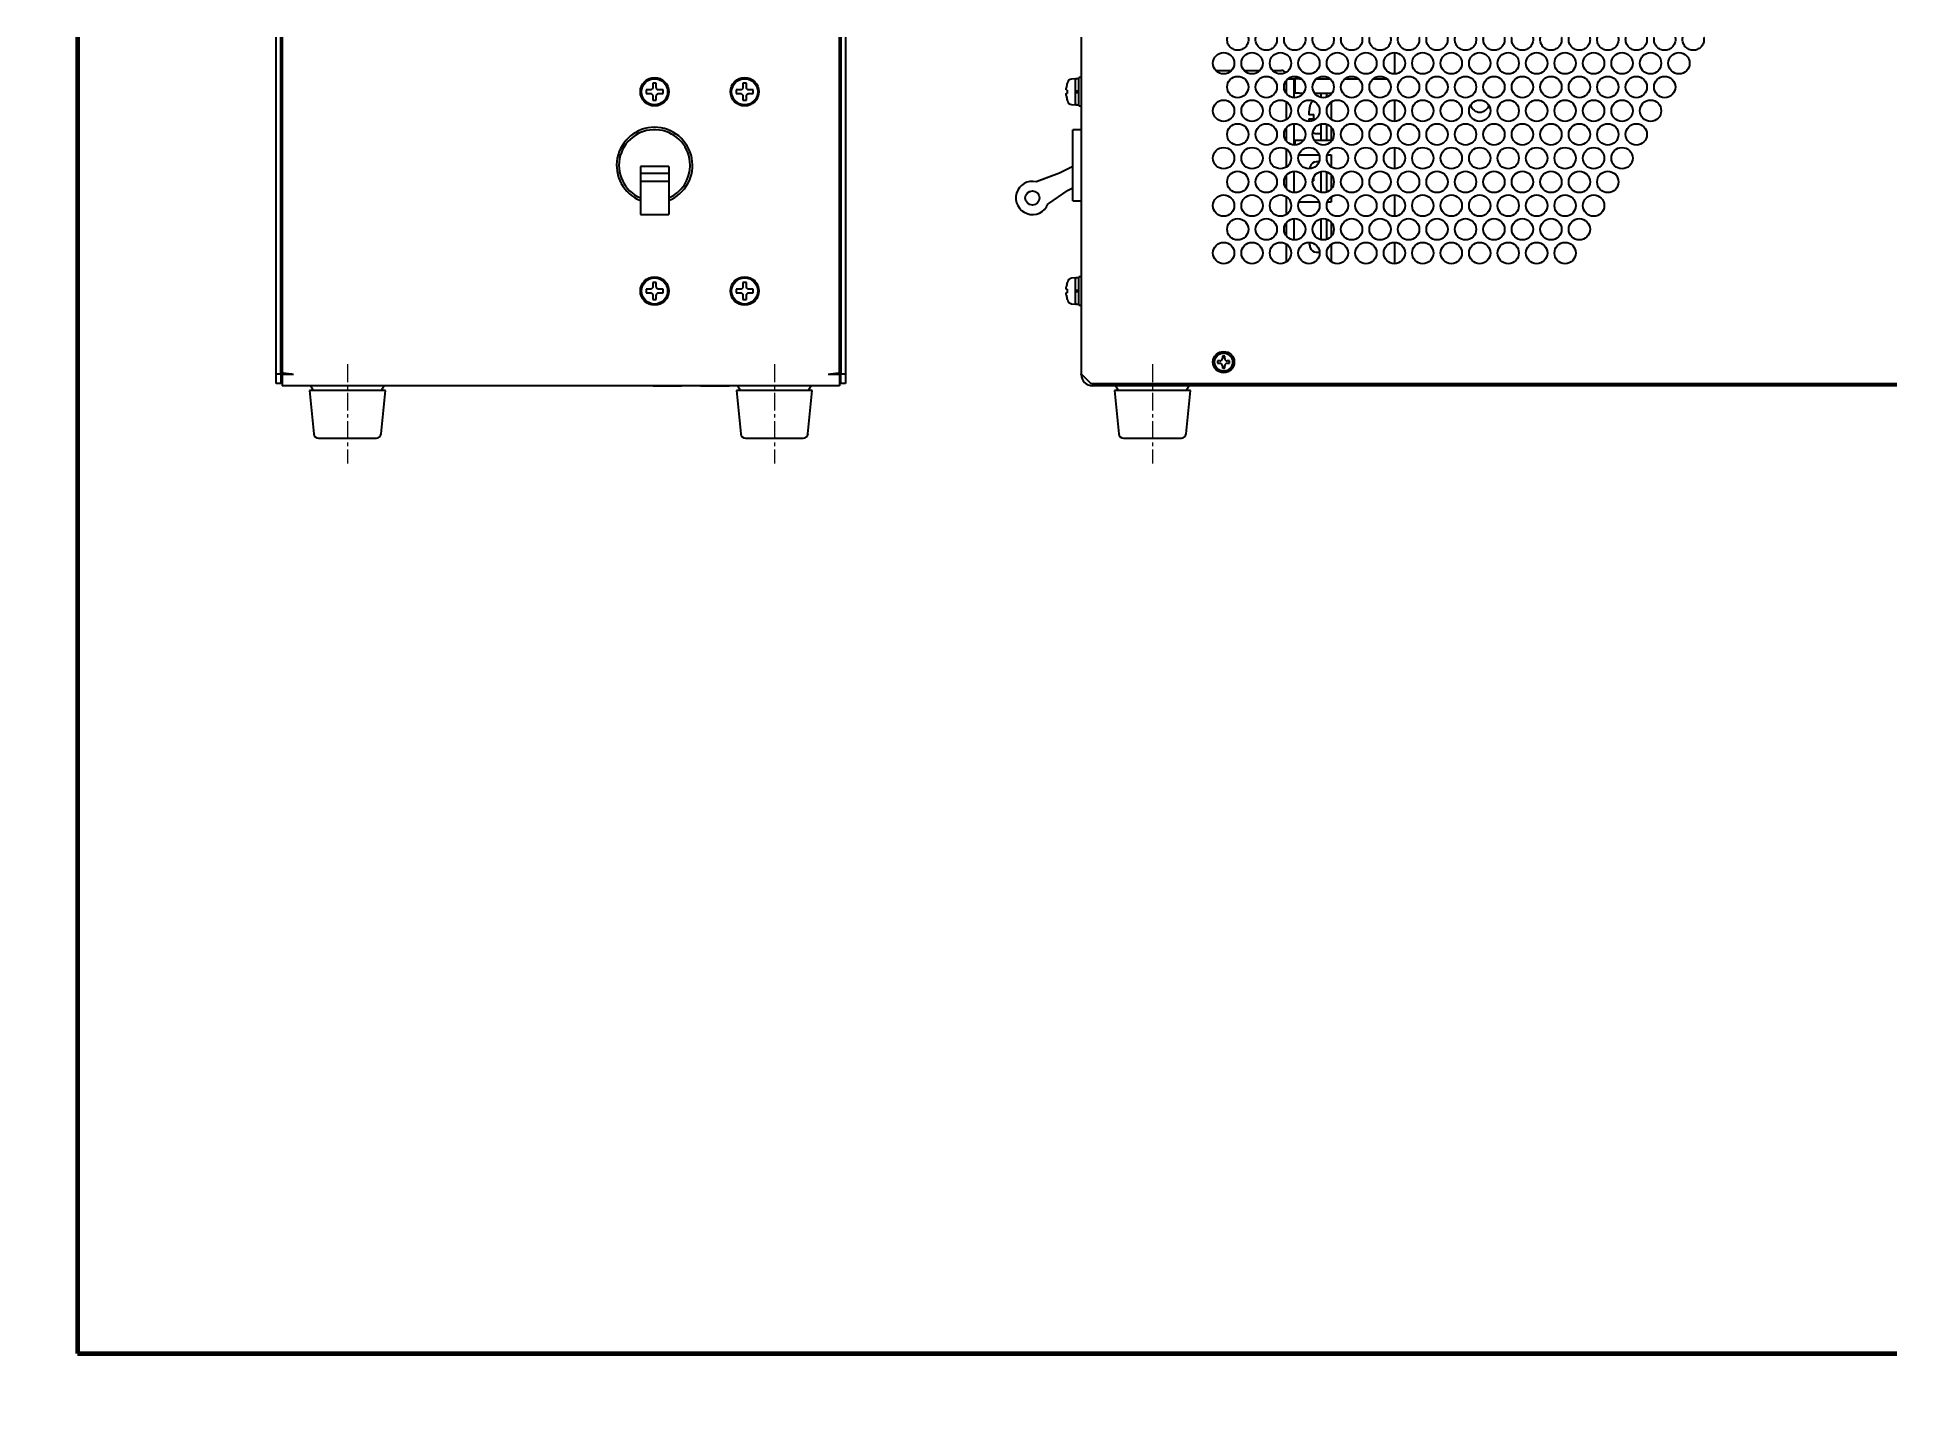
# Paper-space layout 'A3_1_1' of a CAD drawing. Header units: millimetres. Extents: x 0 to 392, y 0 to 286.
# The model-space entities are those that its viewports show. They can reach past a viewport. Long polylines and large blocks are cut down to what shows.
import ezdxf

# ---------------------------------------------------------------- set-up
doc = ezdxf.new("R2010")
doc.units = ezdxf.units.MM
doc.linetypes.add('CENTER', pattern=[2, 1.25, -0.25, 0.25, -0.25])
doc.layers.get('0').update_dxf_attribs({"lineweight": 9})
for name, color, linetype, lineweight in [('2KD_寸法１', 7, 'Continuous', 15), ('AUX', 7, 'Continuous', 40), ('PINOFF', 6, 'Continuous', 9)]:
    doc.layers.add(name, color=color, linetype=linetype, lineweight=lineweight)
doc.layers.get('PINOFF').freeze()

# ---------------------------------------------------------------- blocks, each defined once
blk = doc.blocks.new('A$C54D20959')
at = {"color": 7, "linetype": 'Continuous', "lineweight": 30}
for p, q in [((-58, 0), (58, 0)), ((-60, -187.5), (-60, -2)), ((-59, -187.5), (-59, -2)), ((-58.75, -1.34), (-58.75, -3.4)), ((-56.35, -3.4), (-58.75, -3.4)), ((-58.75, -3.4), (-58.75, -187.25)), ((-58, -1), (58, -1)), ((58.75, -3.4), (56.35, -3.4)), ((58.75, -1.34), (58.75, -3.4)), ((58.75, -187.25), (58.75, -3.4)), ((59, -2), (59, -187.5)), ((60, -2), (60, -187.5)), ((49.75, -10), (-10.25, -10)), ((-10.25, -10), (-10.25, -90)), ((47.25, -11.5), (-7.75, -11.5)), ((49.75, -90), (49.75, -10)), ((-8.75, -12.5), (-8.75, -87.5)), ((18.25, -14.14), (1.33, -14.14)), ((22.01, -14.68), (22.02, -14.68)), ((22.02, -14.68), (22.02, -14.68)), ((22.22, -14.81), (22.22, -14.82)), ((22.22, -14.82), (22.22, -14.82)), ((24.51, -14.35), (23.74, -14.35)), ((23.74, -14.35), (23.74, -17.06)), ((24.51, -15.41), (24.51, -14.35)), ((24.59, -15.41), (24.51, -15.41)), ((25.43, -14.38), (24.59, -15.41)), ((25.1, -15.18), (25.73, -14.41)), ((26.05, -16.99), (25.1, -15.18)), ((25.71, -15.39), (25.71, -15.46)), ((25.71, -15.46), (26.35, -17.04)), ((25.73, -14.41), (25.73, -14.35)), ((26.33, -15.35), (25.75, -15.35)), ((26.73, -16.23), (26.39, -15.39)), ((27.11, -15.41), (26.73, -16.23)), ((27.9, -15.59), (27.9, -16.77)), ((28.32, -16.77), (28.32, -15.59)), ((28.98, -15.33), (28.98, -15.42)), ((29.21, -15.29), (29.02, -15.29)), ((29.02, -15.46), (29.21, -15.46)), ((29.87, -14.57), (29.21, -14.57)), ((29.87, -15.29), (29.87, -14.57)), ((30.1, -15.29), (29.87, -15.29)), ((29.87, -16.26), (29.87, -15.46)), ((29.87, -15.46), (30.1, -15.46)), ((30.14, -15.42), (30.14, -15.33)), ((30.86, -15.59), (30.86, -16.77)), ((31.28, -16.77), (31.28, -15.59)), ((33.64, -14.4), (33.64, -17.05)), ((34.76, -14.4), (33.64, -14.4)), ((34.33, -14.54), (34.33, -16.92)), ((34.54, -14.54), (34.33, -14.54)), ((36.82, -15.55), (36.82, -15.95)), ((37.2, -15.95), (37.2, -15.55)), ((38.72, -15.3), (37.99, -15.3)), ((37.99, -15.3), (37.99, -17.06)), ((38.72, -15.4), (38.72, -15.3)), ((38.77, -15.43), (38.72, -15.4)), ((40.79, -14.46), (40.13, -14.46)), ((40.13, -14.46), (40.13, -17.06)), ((40.79, -15.96), (40.79, -14.46)), ((42.28, -15.34), (42.28, -17.06)), ((42.94, -15.34), (42.28, -15.34)), ((42.94, -17.06), (42.94, -15.34)), ((43.87, -14.45), (43.21, -14.45)), ((43.21, -14.45), (43.21, -17.05)), ((43.87, -15.99), (43.87, -14.45)), ((45.37, -15.33), (45.37, -17.04)), ((46.01, -15.33), (45.37, -15.33)), ((46.01, -17.04), (46.01, -15.33)), ((48.25, -87.5), (48.25, -12.5)), ((1.33, -17.14), (18.25, -17.14)), ((20.39, -16.41), (20.39, -16.4)), ((20.39, -16.42), (20.39, -16.41)), ((20.54, -16.6), (20.55, -16.6)), ((20.55, -16.6), (20.56, -16.6)), ((23.74, -17.06), (24.51, -17.06)), ((24.51, -17.06), (24.51, -15.97)), ((24.51, -15.97), (24.6, -15.97)), ((24.6, -15.97), (25.16, -17.02)), ((25.24, -17.07), (26.04, -17.07)), ((26.04, -17.07), (26.05, -16.99)), ((26.35, -17.04), (26.14, -17.5)), ((34.33, -16.92), (34.77, -16.92)), ((36.82, -15.95), (37.2, -15.95)), ((36.82, -16.6), (36.82, -16.17)), ((36.82, -16.17), (37.73, -16.17)), ((37.99, -17.06), (38.72, -17.06)), ((38.72, -17.06), (38.72, -15.76)), ((39.12, -17.06), (39.85, -17.06)), ((39.85, -17.06), (39.85, -15.82)), ((40.13, -17.06), (40.79, -17.06)), ((40.84, -15.96), (40.79, -15.96)), ((40.79, -16.31), (40.87, -16.25)), ((40.79, -17.06), (40.79, -16.31)), ((40.87, -16.25), (41.3, -17.05)), ((41.3, -17.05), (42, -17.05)), ((41.44, -15.92), (41.44, -15.84)), ((42, -17.05), (41.44, -15.92)), ((42.28, -17.06), (42.94, -17.06)), ((43.21, -17.05), (43.87, -17.05)), ((43.87, -17.05), (43.87, -16.27)), ((43.87, -16.27), (43.96, -16.27)), ((43.96, -16.27), (44.37, -17.01)), ((44.51, -15.88), (44.53, -15.81)), ((45.07, -16.98), (44.51, -15.88)), ((45.06, -17.02), (45.07, -16.98)), ((45.37, -17.04), (46.01, -17.04)), ((-7.73, -19.98), (-7.73, -21.18)), ((-6.65, -19.98), (-7.73, -19.98)), ((-7.73, -21.18), (-7.44, -21.18)), ((-7.44, -20.19), (-7.44, -20.51)), ((-6.77, -20.19), (-7.44, -20.19)), ((-7.44, -20.51), (-6.77, -20.51)), ((-7.44, -21.18), (-7.44, -20.71)), ((-7.44, -20.71), (-6.65, -20.71)), ((-6.64, -20.41), (-6.64, -20.29)), ((-6.37, -20.48), (-6.37, -20.22)), ((-5.98, -20.27), (-5.98, -20.9)), ((-4.73, -20.2), (-5.69, -20.2)), ((-5.69, -20.2), (-5.69, -20.95)), ((-5.69, -20.95), (-4.73, -20.95)), ((-4.75, -19.98), (-5.67, -19.98)), ((-5.67, -21.18), (-4.75, -21.18)), ((-4.73, -20.95), (-4.73, -20.2)), ((-4.44, -20.9), (-4.44, -20.27)), ((-3.8, -19.98), (-4.1, -19.98)), ((-4.1, -19.98), (-3.61, -21.18)), ((-3.48, -20.82), (-3.8, -19.98)), ((-3.61, -21.18), (-3.42, -21.18)), ((-3.15, -19.98), (-3.48, -20.82)), ((-3.42, -21.18), (-3.07, -20.33)), ((-2.95, -19.98), (-3.15, -19.98)), ((-3.07, -20.33), (-2.72, -21.18)), ((-2.61, -20.82), (-2.95, -19.98)), ((-2.72, -21.18), (-2.52, -21.18)), ((-2.31, -19.98), (-2.61, -20.82)), ((-2.52, -21.18), (-2.04, -19.98)), ((-2.04, -19.98), (-2.31, -19.98)), ((-0.43, -19.98), (-1.71, -19.98)), ((-1.71, -19.98), (-1.71, -21.18)), ((-1.71, -21.18), (-0.41, -21.18)), ((-1.42, -20.46), (-1.42, -20.2)), ((-1.42, -20.2), (-0.43, -20.2)), ((-0.84, -20.46), (-1.42, -20.46)), ((-1.42, -20.95), (-1.42, -20.66)), ((-1.42, -20.66), (-0.84, -20.66)), ((-0.41, -20.95), (-1.42, -20.95)), ((-0.84, -20.66), (-0.84, -20.46)), ((-0.43, -20.2), (-0.43, -19.98)), ((-0.41, -21.18), (-0.41, -20.95)), ((0.01, -19.98), (0.01, -21.18)), ((1.08, -19.98), (0.01, -19.98)), ((0.01, -21.18), (0.29, -21.18)), ((0.29, -20.19), (0.29, -20.52)), ((0.96, -20.19), (0.29, -20.19)), ((0.29, -20.52), (0.96, -20.52)), ((0.29, -21.18), (0.29, -20.73)), ((0.29, -20.73), (0.57, -20.73)), ((0.57, -20.73), (1.07, -21.18)), ((1.49, -21.18), (0.92, -20.73)), ((0.92, -20.73), (1.08, -20.73)), ((1.07, -21.18), (1.49, -21.18)), ((1.09, -20.42), (1.09, -20.29)), ((1.36, -20.5), (1.36, -20.22)), ((33.25, -23), (1.75, -23)), ((1.75, -23), (1.75, -36)), ((33.25, -36), (33.25, -23)), ((33.94, -22.16), (33.94, -22.71)), ((34.2, -22.76), (34.2, -22.11)), ((34.2, -22.11), (34.88, -22.11)), ((34.88, -22.76), (34.2, -22.76)), ((34.87, -21.92), (34.21, -21.92)), ((34.21, -22.96), (34.87, -22.96)), ((34.88, -22.11), (34.88, -22.3)), ((34.88, -22.3), (35.14, -22.26)), ((35.14, -22.59), (34.88, -22.54)), ((34.88, -22.54), (34.88, -22.76)), ((35.14, -22.26), (35.14, -22.16)), ((35.14, -22.71), (35.14, -22.59)), ((35.81, -21.92), (35.56, -21.92)), ((35.56, -21.92), (35.56, -22.96)), ((35.56, -22.96), (35.81, -22.96)), ((35.81, -22.31), (35.81, -21.92)), ((36.61, -22.31), (35.81, -22.31)), ((35.81, -22.52), (36.61, -22.52)), ((35.81, -22.96), (35.81, -22.52)), ((36.86, -21.92), (36.61, -21.92)), ((36.61, -21.92), (36.61, -22.31)), ((36.61, -22.52), (36.61, -22.96)), ((36.61, -22.96), (36.86, -22.96)), ((36.86, -22.96), (36.86, -21.92)), ((37.68, -21.65), (37.04, -23)), ((37.04, -23), (37.25, -23)), ((37.25, -23), (37.89, -21.65)), ((37.89, -21.65), (37.68, -21.65)), ((38.22, -22.64), (37.99, -22.68)), ((37.99, -22.68), (37.99, -22.71)), ((38.03, -22.16), (38.03, -22.28)), ((38.22, -22.77), (38.22, -22.64)), ((38.98, -22.77), (38.22, -22.77)), ((38.26, -22.32), (38.26, -22.1)), ((38.26, -22.1), (38.98, -22.1)), ((38.94, -22.32), (38.26, -22.32)), ((38.27, -22.96), (38.94, -22.96)), ((38.93, -21.92), (38.31, -21.92)), ((38.31, -22.53), (38.98, -22.53)), ((38.98, -22.1), (38.98, -22.22)), ((38.98, -22.22), (39.2, -22.17)), ((38.98, -22.53), (38.98, -22.77)), ((39.2, -22.17), (39.2, -22.14)), ((39.21, -22.71), (39.21, -22.57)), ((40.77, -21.92), (39.65, -21.92)), ((39.65, -21.92), (39.65, -22.96)), ((39.65, -22.96), (40.79, -22.96)), ((39.91, -22.33), (39.91, -22.1)), ((39.91, -22.1), (40.77, -22.1)), ((40.41, -22.33), (39.91, -22.33)), ((39.91, -22.77), (39.91, -22.51)), ((39.91, -22.51), (40.41, -22.51)), ((40.79, -22.77), (39.91, -22.77)), ((40.41, -22.51), (40.41, -22.33)), ((40.77, -22.1), (40.77, -21.92)), ((40.79, -22.96), (40.79, -22.77)), ((41.16, -21.92), (41.16, -22.96)), ((42.1, -21.92), (41.16, -21.92)), ((41.16, -22.96), (41.41, -22.96)), ((44.25, -23.5), (41.25, -23.5)), ((41.25, -23.5), (41.25, -25.5)), ((41.99, -22.1), (41.41, -22.1)), ((41.41, -22.1), (41.41, -22.37)), ((41.41, -22.37), (41.99, -22.37)), ((41.41, -22.96), (41.41, -22.55)), ((41.41, -22.55), (42.1, -22.55)), ((42.1, -22.18), (42.08, -22.12)), ((42.08, -22.35), (42.1, -22.29)), ((42.1, -22.29), (42.1, -22.18)), ((42.34, -22.35), (42.34, -22.12)), ((44.25, -25.5), (44.25, -23.5)), ((34.65, -26.35), (34.4, -26.35)), ((34.4, -26.35), (34.4, -27.4)), ((34.4, -27.4), (35.47, -27.4)), ((34.65, -27.2), (34.65, -26.35)), ((35.47, -27.2), (34.65, -27.2)), ((35.47, -27.4), (35.47, -27.2)), ((35.7, -23.74), (35.7, -25.34)), ((36.63, -23.74), (35.7, -23.74)), ((35.7, -25.34), (36.63, -25.34)), ((35.74, -26.6), (35.74, -27.15)), ((35.99, -27.2), (35.99, -26.55)), ((35.99, -26.55), (36.78, -26.55)), ((36.78, -27.2), (35.99, -27.2)), ((36.76, -26.35), (36.01, -26.35)), ((36.01, -27.4), (36.76, -27.4)), ((37.03, -26.79), (36.37, -26.79)), ((36.37, -26.79), (36.37, -26.98)), ((36.37, -26.98), (36.78, -26.98)), ((36.63, -25.34), (36.63, -23.74)), ((36.78, -26.55), (36.78, -26.66)), ((36.78, -26.66), (37.03, -26.62)), ((36.78, -26.98), (36.78, -27.2)), ((37.03, -26.62), (37.03, -26.59)), ((37.03, -27.15), (37.03, -26.79)), ((37.32, -24.37), (37.32, -25)), ((38.6, -26.35), (37.33, -26.35)), ((37.33, -26.35), (37.33, -26.54)), ((37.33, -26.54), (37.84, -26.54)), ((37.61, -25.05), (37.61, -24.31)), ((37.61, -24.31), (38.39, -24.31)), ((38.39, -25.05), (37.61, -25.05)), ((38.37, -24.09), (37.63, -24.09)), ((37.63, -25.28), (38.37, -25.28)), ((37.84, -26.54), (37.84, -27.4)), ((37.84, -27.4), (38.09, -27.4)), ((38.09, -27.4), (38.09, -26.54)), ((38.09, -26.54), (38.6, -26.54)), ((38.39, -24.31), (38.39, -24.53)), ((38.39, -24.53), (38.69, -24.48)), ((38.69, -24.86), (38.39, -24.8)), ((38.39, -24.8), (38.39, -25.05)), ((38.6, -26.54), (38.6, -26.35)), ((39.25, -26.08), (38.61, -27.44)), ((38.61, -27.44), (38.82, -27.44)), ((38.69, -24.48), (38.69, -24.37)), ((38.69, -25), (38.69, -24.86)), ((38.82, -27.44), (39.46, -26.08)), ((39.46, -24.09), (39.16, -24.09)), ((39.16, -24.09), (39.16, -25.28)), ((39.16, -25.28), (39.46, -25.28)), ((39.46, -26.08), (39.25, -26.08)), ((39.46, -24.54), (39.46, -24.09)), ((40.37, -24.54), (39.46, -24.54)), ((39.46, -24.78), (40.37, -24.78)), ((39.46, -25.28), (39.46, -24.78)), ((39.59, -26.6), (39.59, -27.15)), ((39.84, -27.2), (39.84, -26.55)), ((39.84, -26.55), (40.53, -26.55)), ((40.53, -27.2), (39.84, -27.2)), ((40.51, -26.35), (39.86, -26.35)), ((39.86, -27.4), (40.51, -27.4)), ((40.66, -24.09), (40.37, -24.09)), ((40.37, -24.09), (40.37, -24.54)), ((40.37, -24.78), (40.37, -25.28)), ((40.37, -25.28), (40.66, -25.28)), ((40.53, -26.55), (40.53, -26.74)), ((40.53, -26.74), (40.78, -26.7)), ((40.78, -27.03), (40.53, -26.98)), ((40.53, -26.98), (40.53, -27.2)), ((40.66, -25.28), (40.66, -24.09)), ((40.78, -26.7), (40.78, -26.6)), ((40.78, -27.15), (40.78, -27.03)), ((42.33, -26.35), (41.07, -26.35)), ((41.07, -26.35), (41.07, -26.54)), ((41.07, -26.54), (41.57, -26.54)), ((41.25, -25.5), (44.25, -25.5)), ((41.57, -26.54), (41.57, -27.4)), ((41.57, -27.4), (41.82, -27.4)), ((41.82, -27.4), (41.82, -26.54)), ((41.82, -26.54), (42.33, -26.54)), ((42.33, -26.54), (42.33, -26.35)), ((42.66, -26.35), (42.66, -27.4)), ((43.6, -26.35), (42.66, -26.35)), ((42.66, -27.4), (42.91, -27.4)), ((42.91, -26.53), (42.91, -26.82)), ((43.49, -26.53), (42.91, -26.53)), ((42.91, -26.82), (43.49, -26.82)), ((42.91, -27.4), (42.91, -27)), ((42.91, -27), (43.15, -27)), ((43.15, -27), (43.59, -27.4)), ((43.95, -27.4), (43.46, -27)), ((43.46, -27), (43.6, -27)), ((43.61, -26.62), (43.58, -26.55)), ((43.58, -26.8), (43.61, -26.74)), ((43.59, -27.4), (43.95, -27.4)), ((43.61, -26.74), (43.61, -26.62)), ((43.84, -26.8), (43.84, -26.56)), ((44.52, -26.35), (44.26, -26.35)), ((44.26, -26.35), (44.26, -27.4)), ((44.26, -27.4), (45.34, -27.4)), ((44.52, -27.2), (44.52, -26.35)), ((45.34, -27.2), (44.52, -27.2)), ((45.34, -27.4), (45.34, -27.2)), ((-58.75, -29.75), (-59, -29.5)), ((35.7, -28.22), (35.7, -29.82)), ((36.63, -28.22), (35.7, -28.22)), ((35.7, -29.82), (36.63, -29.82)), ((36.63, -29.82), (36.63, -28.22)), ((39.41, -28.35), (38.33, -29.7)), ((38.33, -29.7), (38.55, -29.7)), ((38.55, -29.7), (39.62, -28.35)), ((39.62, -28.35), (39.41, -28.35)), ((44.25, -28), (41.25, -28)), ((41.25, -28), (41.25, -30)), ((41.25, -30), (44.25, -30)), ((44.25, -30), (44.25, -28)), ((59, -29.5), (58.75, -29.75)), ((-59, -32.5), (-58.75, -32.25)), ((58.75, -32.25), (59, -32.5)), ((1.75, -36), (33.25, -36)), ((32.5, -38.86), (32.5, -42.27)), ((32.6, -38.75), (32.6, -42.41)), ((38.58, -38.65), (32.92, -38.65)), ((38.58, -38.65), (32.92, -38.65)), ((33.25, -38.8), (38.25, -38.8)), ((38.15, -35.65), (38.15, -36.7)), ((39.09, -35.65), (38.15, -35.65)), ((38.15, -36.7), (38.4, -36.7)), ((38.98, -35.83), (38.4, -35.83)), ((38.4, -35.83), (38.4, -36.12)), ((38.4, -36.12), (38.98, -36.12)), ((38.4, -36.7), (38.4, -36.3)), ((38.4, -36.3), (38.64, -36.3)), ((38.64, -36.3), (39.08, -36.7)), ((38.9, -42.41), (38.9, -38.76)), ((39.44, -36.7), (38.95, -36.3)), ((38.95, -36.3), (39.09, -36.3)), ((38.96, -38.8), (39, -38.85)), ((39, -42.27), (39, -38.85)), ((39.1, -35.92), (39.07, -35.85)), ((39.07, -36.1), (39.1, -36.04)), ((39.08, -36.7), (39.44, -36.7)), ((39.1, -36.04), (39.1, -35.92)), ((39.34, -36.1), (39.34, -35.86)), ((40.88, -35.65), (39.76, -35.65)), ((39.76, -35.65), (39.76, -36.7)), ((39.76, -36.7), (40.89, -36.7)), ((40.01, -36.07), (40.01, -35.84)), ((40.01, -35.84), (40.88, -35.84)), ((40.51, -36.07), (40.01, -36.07)), ((40.01, -36.5), (40.01, -36.25)), ((40.01, -36.25), (40.51, -36.25)), ((40.89, -36.5), (40.01, -36.5)), ((40.51, -36.25), (40.51, -36.07)), ((40.88, -35.84), (40.88, -35.65)), ((40.89, -36.7), (40.89, -36.5)), ((44.25, -37.5), (41.25, -37.5)), ((41.25, -37.5), (41.25, -39.5)), ((41.46, -35.65), (41.26, -35.65)), ((41.26, -35.65), (41.26, -36.7)), ((41.26, -36.7), (41.46, -36.7)), ((41.97, -36.27), (41.46, -35.65)), ((41.46, -36), (41.93, -36.57)), ((41.46, -36.7), (41.46, -36)), ((41.93, -36.57), (41.98, -36.57)), ((42.48, -35.65), (41.97, -36.27)), ((41.98, -36.57), (42.45, -35.98)), ((42.45, -35.98), (42.45, -36.7)), ((42.45, -36.7), (42.69, -36.7)), ((42.69, -35.65), (42.48, -35.65)), ((42.69, -36.7), (42.69, -35.65)), ((43.13, -35.9), (43.13, -36.45)), ((43.38, -35.85), (43.38, -36.5)), ((44.22, -35.85), (43.38, -35.85)), ((43.38, -36.5), (44.22, -36.5)), ((44.2, -35.65), (43.4, -35.65)), ((43.4, -36.7), (44.2, -36.7)), ((44.22, -36.5), (44.22, -35.85)), ((44.25, -39.5), (44.25, -37.5)), ((44.48, -36.45), (44.48, -35.9)), ((46.04, -35.65), (44.78, -35.65)), ((44.78, -35.65), (44.78, -35.84)), ((44.78, -35.84), (45.28, -35.84)), ((45.28, -35.84), (45.28, -36.7)), ((45.28, -36.7), (45.54, -36.7)), ((45.54, -36.7), (45.54, -35.84)), ((45.54, -35.84), (46.04, -35.84)), ((46.04, -35.84), (46.04, -35.65)), ((47.49, -35.65), (46.37, -35.65)), ((46.37, -35.65), (46.37, -36.7)), ((46.37, -36.7), (47.51, -36.7)), ((46.63, -36.07), (46.63, -35.84)), ((46.63, -35.84), (47.49, -35.84)), ((47.13, -36.07), (46.63, -36.07)), ((46.63, -36.5), (46.63, -36.25)), ((46.63, -36.25), (47.13, -36.25)), ((47.51, -36.5), (46.63, -36.5)), ((47.13, -36.25), (47.13, -36.07)), ((47.49, -35.84), (47.49, -35.65)), ((47.51, -36.7), (47.51, -36.5)), ((2.32, -41.88), (2.22, -41.68)), ((3, -40.97), (2.78, -40.97)), ((2.78, -40.97), (2.78, -43.05)), ((2.78, -43.05), (3, -43.05)), ((3, -43.05), (3, -40.97)), ((3.56, -41.68), (3.46, -41.88)), ((26.72, -43.1), (29.21, -43.1)), ((32.35, -39.22), (32.35, -41.71)), ((32.45, -42.16), (32.45, -42.16)), ((32.45, -42.16), (32.45, -42.16)), ((32.61, -42.42), (33.03, -43.09)), ((32.75, -41.5), (32.75, -39.3)), ((35.17, -44.31), (32.75, -41.5)), ((33.74, -44.22), (33.03, -43.09)), ((38.75, -41.5), (36.38, -44.28)), ((37.76, -44.24), (38.49, -43.07)), ((37.76, -44.24), (38.48, -43.07)), ((38.89, -42.42), (38.48, -43.07)), ((38.9, -42.42), (38.49, -43.07)), ((38.75, -39.3), (38.75, -41.5)), ((38.9, -42.42), (38.9, -42.42)), ((38.9, -42.42), (38.9, -42.42)), ((39.05, -42.17), (39.06, -42.16)), ((39.15, -39.22), (39.15, -41.71)), ((41.25, -39.5), (44.25, -39.5)), ((42.29, -43.1), (44.78, -43.1)), ((3.55, -46.35), (1.95, -46.35)), ((26.15, -49.33), (26.15, -43.67)), ((26.25, -43.36), (26.25, -49.63)), ((29.91, -43.35), (26.26, -43.35)), ((29.77, -43.25), (26.34, -43.25)), ((26.55, -49), (26.55, -44)), ((27.05, -43.5), (29.25, -43.5)), ((29.25, -43.5), (31.96, -45.79)), ((29.67, -43.2), (29.66, -43.19)), ((29.66, -43.19), (29.66, -43.19)), ((29.79, -43.26), (29.77, -43.25)), ((30.94, -43.99), (29.92, -43.36)), ((30.94, -43.99), (29.92, -43.36)), ((30.94, -43.99), (31.74, -44.49)), ((30.94, -43.99), (31.74, -44.49)), ((32.03, -44.68), (32.01, -44.67)), ((32.03, -44.68), (32.01, -44.67)), ((32.03, -44.68), (32.03, -44.68)), ((32.03, -44.68), (32.03, -44.68)), ((32.4, -47.95), (32.4, -45.03)), ((33.93, -44.53), (33.93, -44.53)), ((34.04, -44.65), (37.42, -44.65)), ((37.58, -44.51), (37.57, -44.53)), ((37.58, -44.51), (37.57, -44.53)), ((37.57, -44.53), (37.57, -44.53)), ((39.1, -45.14), (39.1, -47.91)), ((39.54, -45.79), (42.25, -43.5)), ((40.81, -43.84), (39.78, -44.49)), ((40.81, -43.84), (41.58, -43.36)), ((45.25, -43.35), (41.59, -43.35)), ((45.15, -43.25), (41.73, -43.25)), ((41.84, -43.19), (41.84, -43.19)), ((41.84, -43.19), (41.84, -43.2)), ((42.25, -43.5), (44.45, -43.5)), ((44.95, -44), (44.95, -49)), ((45.15, -43.25), (45.27, -43.37)), ((45.25, -49.64), (45.25, -43.35)), ((45.35, -49.33), (45.35, -43.67)), ((-0.4, -48.7), (-0.4, -50.3)), ((5.9, -50.3), (5.9, -48.7)), ((26.25, -49.65), (29.91, -49.65)), ((26.35, -49.75), (29.77, -49.75)), ((26.72, -49.9), (29.21, -49.9)), ((29.25, -49.5), (27.05, -49.5)), ((31.96, -47.21), (29.25, -49.5)), ((29.66, -49.8), (29.66, -49.81)), ((29.66, -49.8), (29.66, -49.81)), ((29.8, -49.73), (29.77, -49.75)), ((29.92, -49.64), (31.72, -48.51)), ((29.92, -49.64), (31.72, -48.51)), ((32.03, -48.32), (32.03, -48.32)), ((32.03, -48.32), (32.03, -48.32)), ((32.44, -50.84), (32.45, -50.84)), ((32.44, -50.84), (32.45, -50.84)), ((32.45, -50.83), (32.45, -50.84)), ((32.5, -50.73), (32.5, -54.16)), ((32.6, -50.58), (33.39, -49.33)), ((32.6, -50.59), (32.6, -54.25)), ((32.75, -51.5), (35.17, -48.69)), ((33.74, -48.76), (33.39, -49.33)), ((33.93, -48.47), (33.92, -48.48)), ((33.92, -48.49), (33.92, -48.48)), ((33.93, -48.47), (33.93, -48.47)), ((33.93, -48.47), (33.93, -48.47)), ((37.47, -48.35), (34.08, -48.35)), ((36.38, -48.72), (38.75, -51.5)), ((36.62, -47.73), (36.61, -47.72)), ((36.62, -47.73), (36.61, -47.72)), ((36.62, -47.73), (36.62, -47.73)), ((36.62, -47.73), (36.62, -47.73)), ((36.85, -47.84), (36.83, -47.83)), ((36.85, -47.84), (36.83, -47.83)), ((36.85, -47.84), (36.86, -47.85)), ((36.85, -47.84), (36.86, -47.85)), ((37.04, -47.96), (37.09, -48)), ((37.04, -47.96), (37.09, -48)), ((37.23, -48.11), (37.32, -48.19)), ((37.23, -48.11), (37.32, -48.19)), ((37.32, -48.19), (37.41, -48.28)), ((37.32, -48.19), (37.41, -48.28)), ((37.57, -48.47), (37.57, -48.47)), ((37.57, -48.47), (37.57, -48.47)), ((37.57, -48.47), (37.57, -48.47)), ((37.57, -48.47), (37.57, -48.47)), ((38.46, -49.89), (37.76, -48.78)), ((38.46, -49.89), (37.76, -48.78)), ((38.46, -49.89), (38.89, -50.58)), ((38.46, -49.89), (38.89, -50.58)), ((38.9, -54.25), (38.9, -50.59)), ((39, -54.15), (39, -50.73)), ((39.05, -50.84), (39.06, -50.84)), ((39.06, -50.84), (39.06, -50.84)), ((39.06, -50.84), (39.06, -50.84)), ((39.47, -48.32), (39.47, -48.32)), ((39.49, -48.33), (39.47, -48.32)), ((42.25, -49.5), (39.54, -47.21)), ((39.76, -48.51), (41.58, -49.65)), ((41.59, -49.65), (45.24, -49.65)), ((41.73, -49.75), (45.15, -49.75)), ((41.83, -49.8), (41.84, -49.81)), ((41.84, -49.81), (41.84, -49.81)), ((41.84, -49.81), (41.84, -49.81)), ((44.45, -49.5), (42.25, -49.5)), ((42.29, -49.9), (44.78, -49.9)), ((1.95, -52.65), (3.55, -52.65)), ((32.35, -53.78), (32.35, -51.29)), ((32.75, -53.7), (32.75, -51.5)), ((38.58, -54.35), (32.92, -54.35)), ((38.25, -54.2), (33.25, -54.2)), ((38.75, -51.5), (38.75, -53.7)), ((39.15, -51.29), (39.15, -53.78)), ((26.15, -58.4), (22.49, -58.4)), ((26.15, -60.57), (26.15, -58.4)), ((31.75, -55.5), (26.75, -55.5)), ((26.75, -60.5), (26.75, -55.5)), ((31.75, -55.5), (26.75, -55.5)), ((27.25, -59.5), (27.25, -56.5)), ((27.75, -56), (30.75, -56)), ((31.25, -56.5), (31.25, -59.5)), ((31.75, -55.5), (31.75, -60.5)), ((31.75, -55.5), (31.75, -60.5)), ((44.75, -55.5), (39.75, -55.5)), ((39.75, -55.5), (39.75, -60.5)), ((44.75, -55.5), (40.25, -55.5)), ((40.25, -55.5), (40.25, -60.5)), ((40.75, -59.5), (40.75, -56.5)), ((41.25, -56), (44.25, -56)), ((44.75, -55.5), (44.75, -60.5)), ((44.75, -55.5), (44.75, -56.48)), ((44.75, -56.5), (44.75, -59.5)), ((19.49, -61.4), (19.49, -64.4)), ((21.37, -62.03), (20.66, -62.03)), ((20.66, -62.03), (20.66, -63.07)), ((21.37, -62.21), (20.92, -62.21)), ((20.92, -62.21), (20.92, -62.87)), ((22.38, -62.03), (22.38, -63.07)), ((22.63, -62.03), (22.38, -62.03)), ((22.63, -63.07), (22.63, -62.03)), ((23.11, -62.27), (23.11, -62.39)), ((23.34, -62.43), (23.34, -62.21)), ((23.34, -62.21), (24.06, -62.21)), ((24.02, -62.43), (23.34, -62.43)), ((24.01, -62.03), (23.39, -62.03)), ((23.39, -62.64), (24.06, -62.64)), ((24.06, -62.21), (24.06, -62.33)), ((24.06, -62.33), (24.28, -62.28)), ((24.06, -62.64), (24.06, -62.87)), ((24.28, -62.28), (24.28, -62.25)), ((24.29, -62.82), (24.29, -62.68)), ((25.67, -62.03), (24.73, -62.03)), ((24.73, -62.03), (24.73, -63.07)), ((25.57, -62.21), (24.98, -62.21)), ((24.98, -62.21), (24.98, -62.48)), ((24.98, -62.48), (25.57, -62.48)), ((24.98, -63.07), (24.98, -62.66)), ((24.98, -62.66), (25.67, -62.66)), ((25.68, -62.29), (25.66, -62.23)), ((25.66, -62.46), (25.68, -62.4)), ((25.68, -62.4), (25.68, -62.29)), ((25.92, -62.46), (25.92, -62.23)), ((26.59, -62.69), (26.37, -62.69)), ((26.64, -62.71), (26.59, -62.69)), ((28.49, -61.1), (26.68, -61.1)), ((31.75, -60.5), (26.75, -60.5)), ((30.75, -60), (27.75, -60)), ((28.49, -61.4), (28.49, -61.1)), ((39.63, -62.19), (39.37, -62.24)), ((39.37, -62.24), (39.37, -62.27)), ((39.42, -61.64), (39.42, -61.78)), ((39.63, -62.33), (39.63, -62.19)), ((40.51, -62.33), (39.63, -62.33)), ((39.69, -61.83), (39.69, -61.57)), ((39.69, -61.57), (40.51, -61.57)), ((40.46, -61.83), (39.69, -61.83)), ((39.69, -62.55), (40.46, -62.55)), ((40.44, -61.36), (39.74, -61.36)), ((39.74, -62.06), (40.51, -62.06)), ((44.75, -60.5), (39.75, -60.5)), ((40.51, -61.57), (40.51, -61.7)), ((40.51, -61.7), (40.76, -61.65)), ((40.51, -62.06), (40.51, -62.33)), ((40.76, -61.65), (40.76, -61.62)), ((40.77, -62.27), (40.77, -62.11)), ((44.25, -60), (41.25, -60)), ((42.56, -61.36), (41.28, -61.36)), ((41.28, -61.36), (41.28, -62.55)), ((41.28, -62.55), (42.57, -62.55)), ((41.57, -61.83), (41.57, -61.57)), ((41.57, -61.57), (42.56, -61.57)), ((42.14, -61.83), (41.57, -61.83)), ((41.57, -62.33), (41.57, -62.04)), ((41.57, -62.04), (42.14, -62.04)), ((42.57, -62.33), (41.57, -62.33)), ((42.14, -62.04), (42.14, -61.83)), ((42.56, -61.57), (42.56, -61.36)), ((42.57, -62.55), (42.57, -62.33)), ((44.28, -61.36), (42.84, -61.36)), ((42.84, -61.36), (42.84, -61.57)), ((42.84, -61.57), (43.41, -61.57)), ((43.41, -61.57), (43.41, -62.55)), ((43.41, -62.55), (43.7, -62.55)), ((43.7, -62.55), (43.7, -61.57)), ((43.7, -61.57), (44.28, -61.57)), ((44.28, -61.57), (44.28, -61.36)), ((45.06, -61.05), (44.32, -62.6)), ((44.32, -62.6), (44.53, -62.6)), ((44.53, -62.6), (45.27, -61.05)), ((44.75, -59.52), (44.75, -60.5)), ((45.27, -61.05), (45.06, -61.05)), ((17.29, -66.36), (17.29, -68.91)), ((17.92, -66.36), (17.29, -66.36)), ((17.92, -68.91), (17.92, -66.36)), ((19.49, -64.4), (25.49, -64.4)), ((20.66, -63.07), (21.3, -63.07)), ((20.92, -62.87), (21.25, -62.87)), ((22.38, -63.07), (22.63, -63.07)), ((23.3, -62.75), (23.07, -62.79)), ((23.07, -62.79), (23.07, -62.82)), ((23.3, -62.87), (23.3, -62.75)), ((24.06, -62.87), (23.3, -62.87)), ((23.34, -63.07), (24.02, -63.07)), ((23.64, -65.53), (23.65, -65.53)), ((24.73, -63.07), (24.98, -63.07)), ((26.27, -62.78), (26.27, -62.98)), ((26.28, -63.05), (26.33, -63.07)), ((26.33, -63.07), (26.55, -63.07)), ((26.65, -62.98), (26.65, -62.78)), ((39.85, -62.86), (39.51, -62.86)), ((39.51, -62.86), (39.51, -64.32)), ((39.51, -64.32), (40.94, -64.32)), ((39.85, -64.04), (39.85, -62.86)), ((40.94, -64.04), (39.85, -64.04)), ((40.94, -64.32), (40.94, -64.04)), ((41.25, -63.41), (41.25, -64.04)), ((42.51, -63.34), (41.54, -63.34)), ((41.54, -63.34), (41.54, -64.09)), ((41.54, -64.09), (42.51, -64.09)), ((42.49, -63.12), (41.56, -63.12)), ((41.56, -64.32), (42.49, -64.32)), ((42.51, -64.09), (42.51, -63.34)), ((42.8, -64.04), (42.8, -63.41)), ((43.27, -63.41), (43.27, -64.04)), ((43.56, -64.09), (43.56, -63.34)), ((43.56, -63.34), (44.35, -63.34)), ((44.35, -64.09), (43.56, -64.09)), ((44.33, -63.12), (43.58, -63.12)), ((43.58, -64.32), (44.33, -64.32)), ((44.35, -63.34), (44.35, -63.56)), ((44.35, -63.56), (44.64, -63.52)), ((44.64, -63.9), (44.35, -63.84)), ((44.35, -63.84), (44.35, -64.09)), ((44.64, -63.52), (44.64, -63.41)), ((44.64, -64.04), (44.64, -63.9)), ((45.41, -63.12), (45.12, -63.12)), ((45.12, -63.12), (45.12, -64.32)), ((45.12, -64.32), (45.41, -64.32)), ((46.11, -63.12), (45.41, -63.61)), ((45.41, -63.61), (45.41, -63.12)), ((45.41, -63.78), (46.16, -64.32)), ((45.41, -64.32), (45.41, -63.78)), ((45.7, -63.68), (46.53, -63.12)), ((46.62, -64.32), (45.7, -63.68)), ((46.53, -63.12), (46.11, -63.12)), ((46.16, -64.32), (46.62, -64.32)), ((17.29, -68.91), (17.92, -68.91)), ((18.24, -67.32), (18.24, -68.91)), ((18.88, -67.32), (18.24, -67.32)), ((18.24, -68.91), (18.88, -68.91)), ((18.88, -68.91), (18.88, -67.32)), ((19.2, -67.95), (19.2, -68.91)), ((19.83, -67.95), (19.2, -67.95)), ((19.2, -68.91), (19.83, -68.91)), ((19.83, -68.91), (19.83, -67.95)), ((28.1, -67.35), (27.47, -67.03)), ((27.47, -67.03), (27.47, -67.67)), ((27.47, -67.67), (28.1, -67.35)), ((27.47, -68.3), (27.47, -68.94)), ((30.01, -68.3), (27.47, -68.3)), ((27.47, -68.94), (30.01, -68.94)), ((29.06, -67.35), (28.42, -67.03)), ((28.42, -67.03), (28.42, -67.67)), ((28.42, -67.67), (29.06, -67.35)), ((30.01, -67.35), (29.38, -67.03)), ((29.38, -67.03), (29.38, -67.67)), ((29.38, -67.67), (30.01, -67.35)), ((30.01, -68.94), (30.01, -68.3)), ((0.65, -74.88), (-0.61, -74.88)), ((-0.61, -74.88), (-0.61, -76.07)), ((-0.61, -76.07), (-0.32, -76.07)), ((-0.32, -75.4), (-0.32, -75.09)), ((-0.32, -75.09), (0.65, -75.09)), ((0.21, -75.4), (-0.32, -75.4)), ((-0.32, -75.62), (0.21, -75.62)), ((-0.32, -76.07), (-0.32, -75.62)), ((0.21, -75.62), (0.21, -75.4)), ((0.65, -75.09), (0.65, -74.88)), ((1.23, -74.88), (0.94, -74.88)), ((0.94, -74.88), (0.94, -75.79)), ((1.23, -75.85), (1.23, -74.88)), ((2.06, -75.85), (1.23, -75.85)), ((1.25, -76.07), (2.04, -76.07)), ((2.35, -74.88), (2.06, -74.88)), ((2.06, -74.88), (2.06, -75.85)), ((2.35, -75.79), (2.35, -74.88)), ((3.08, -74.88), (2.88, -74.88)), ((2.88, -74.88), (2.88, -76.07)), ((2.88, -76.07), (3.15, -76.07)), ((4.1, -75.67), (3.08, -74.88)), ((3.15, -75.26), (4.16, -76.07)), ((3.15, -76.07), (3.15, -75.26)), ((3.25, -77.75), (3.25, -87.25)), ((3.25, -77.75), (8.75, -77.75)), ((4.36, -74.88), (4.1, -74.88)), ((4.1, -74.88), (4.1, -75.67)), ((4.16, -76.07), (4.36, -76.07)), ((4.36, -76.07), (4.36, -74.88)), ((4.86, -75.16), (4.86, -75.79)), ((5.16, -75.84), (5.16, -75.1)), ((5.16, -75.1), (5.94, -75.1)), ((5.94, -75.84), (5.16, -75.84)), ((5.92, -74.88), (5.17, -74.88)), ((5.17, -76.07), (5.92, -76.07)), ((5.94, -75.1), (5.94, -75.32)), ((5.94, -75.32), (6.23, -75.27)), ((6.23, -75.65), (5.94, -75.59)), ((5.94, -75.59), (5.94, -75.84)), ((6.23, -75.27), (6.23, -75.16)), ((6.23, -75.79), (6.23, -75.65)), ((8, -74.88), (6.56, -74.88)), ((6.56, -74.88), (6.56, -75.09)), ((6.56, -75.09), (7.13, -75.09)), ((7.13, -75.09), (7.13, -76.07)), ((7.13, -76.07), (7.42, -76.07)), ((7.42, -76.07), (7.42, -75.09)), ((7.42, -75.09), (8, -75.09)), ((8, -75.09), (8, -74.88)), ((8.67, -74.88), (8.38, -74.88)), ((8.38, -74.88), (8.38, -76.07)), ((8.38, -76.07), (8.67, -76.07)), ((8.67, -76.07), (8.67, -74.88)), ((8.75, -87.25), (8.75, -77.75)), ((9.17, -75.16), (9.17, -75.79)), ((10.42, -75.1), (9.46, -75.1)), ((9.46, -75.1), (9.46, -75.84)), ((9.46, -75.84), (10.42, -75.84)), ((10.4, -74.88), (9.48, -74.88)), ((9.48, -76.07), (10.4, -76.07)), ((10.42, -75.84), (10.42, -75.1)), ((10.71, -75.79), (10.71, -75.16)), ((11.41, -74.88), (11.21, -74.88)), ((11.21, -74.88), (11.21, -76.07)), ((11.21, -76.07), (11.48, -76.07)), ((12.43, -75.67), (11.41, -74.88)), ((11.48, -75.26), (12.49, -76.07)), ((11.48, -76.07), (11.48, -75.26)), ((12.69, -74.88), (12.43, -74.88)), ((12.43, -74.88), (12.43, -75.67)), ((12.49, -76.07), (12.69, -76.07)), ((12.69, -76.07), (12.69, -74.88)), ((8.5, -79), (3.5, -79)), ((3.5, -79), (3.5, -87.25)), ((6, -79.41), (5, -79.41)), ((5, -79.41), (5, -80.51)), ((5, -80.51), (6, -80.51)), ((6, -81.95), (5, -81.95)), ((5, -81.95), (5, -83.05)), ((6, -80.51), (6, -79.41)), ((6, -83.05), (6, -81.95)), ((8.5, -87.25), (8.5, -79)), ((14.78, -78.4), (14.48, -78.4)), ((14.48, -78.4), (14.48, -79.68)), ((14.48, -79.68), (15.74, -79.68)), ((14.78, -81.22), (14.48, -81.22)), ((14.48, -81.22), (14.48, -82.5)), ((14.78, -79.44), (14.78, -78.4)), ((15.74, -79.44), (14.78, -79.44)), ((14.78, -82.26), (14.78, -81.22)), ((15.74, -82.26), (14.78, -82.26)), ((15.74, -79.68), (15.74, -79.44)), ((15.74, -82.5), (15.74, -82.26)), ((16.33, -81.45), (16.08, -81.45)), ((16.08, -81.45), (16.08, -82.5)), ((17.47, -78.4), (16.17, -78.4)), ((16.17, -78.4), (16.17, -79.68)), ((16.17, -79.68), (17.49, -79.68)), ((16.33, -82.5), (16.33, -81.45)), ((16.47, -78.9), (16.47, -78.62)), ((16.47, -78.62), (17.47, -78.62)), ((17.06, -78.9), (16.47, -78.9)), ((16.47, -79.44), (16.47, -79.12)), ((16.47, -79.12), (17.06, -79.12)), ((17.49, -79.44), (16.47, -79.44)), ((16.97, -81.45), (16.8, -81.45)), ((16.8, -81.45), (16.8, -82.5)), ((17.86, -82.15), (16.97, -81.45)), ((17.03, -81.79), (17.91, -82.5)), ((17.03, -82.5), (17.03, -81.79)), ((17.06, -79.12), (17.06, -78.9)), ((17.47, -78.62), (17.47, -78.4)), ((17.49, -79.68), (17.49, -79.44)), ((18.09, -81.45), (17.86, -81.45)), ((17.86, -81.45), (17.86, -82.15)), ((18.03, -78.4), (18.03, -79.68)), ((18.85, -78.4), (18.03, -78.4)), ((18.03, -79.68), (18.78, -79.68)), ((18.09, -82.5), (18.09, -81.45)), ((18.86, -78.63), (18.33, -78.63)), ((18.33, -78.63), (18.33, -79.44)), ((18.33, -79.44), (18.71, -79.44)), ((19.67, -81.45), (18.55, -81.45)), ((18.55, -81.45), (18.55, -82.5)), ((18.81, -81.87), (18.81, -81.64)), ((18.81, -81.64), (19.67, -81.64)), ((19.31, -81.87), (18.81, -81.87)), ((18.81, -82.3), (18.81, -82.05)), ((18.81, -82.05), (19.31, -82.05)), ((19.69, -82.3), (18.81, -82.3)), ((19.31, -82.05), (19.31, -81.87)), ((19.67, -81.64), (19.67, -81.45)), ((19.69, -82.5), (19.69, -82.3)), ((20.96, -78.88), (20.96, -79.43)), ((21.21, -82.18), (20.98, -82.22)), ((20.98, -82.22), (20.98, -82.25)), ((21.03, -81.7), (21.03, -81.82)), ((21.21, -82.3), (21.21, -82.18)), ((21.98, -82.3), (21.21, -82.3)), ((21.22, -79.48), (21.22, -78.82)), ((21.22, -78.82), (21.91, -78.82)), ((21.91, -79.48), (21.22, -79.48)), ((21.89, -78.63), (21.24, -78.63)), ((21.24, -79.68), (21.89, -79.68)), ((21.26, -81.86), (21.26, -81.64)), ((21.26, -81.64), (21.98, -81.64)), ((21.94, -81.86), (21.26, -81.86)), ((21.92, -81.45), (21.3, -81.45)), ((21.3, -82.06), (21.98, -82.06)), ((21.91, -78.82), (21.91, -79.02)), ((21.91, -79.02), (22.16, -78.98)), ((22.16, -79.31), (21.91, -79.25)), ((21.91, -79.25), (21.91, -79.48)), ((21.98, -81.64), (21.98, -81.75)), ((21.98, -81.75), (22.2, -81.71)), ((21.98, -82.06), (21.98, -82.3)), ((22.16, -78.98), (22.16, -78.88)), ((22.16, -79.43), (22.16, -79.31)), ((22.2, -81.71), (22.2, -81.68)), ((22.21, -82.25), (22.21, -82.11)), ((22.56, -78.88), (22.56, -79.43)), ((22.62, -81.7), (22.62, -82.25)), ((23.65, -78.82), (22.81, -78.82)), ((22.81, -78.82), (22.81, -79.48)), ((22.81, -79.48), (23.65, -79.48)), ((23.63, -78.63), (22.83, -78.63)), ((22.83, -79.68), (23.63, -79.68)), ((23.72, -81.65), (22.88, -81.65)), ((22.88, -81.65), (22.88, -82.3)), ((22.88, -82.3), (23.72, -82.3)), ((23.7, -81.45), (22.89, -81.45)), ((23.65, -79.48), (23.65, -78.82)), ((23.72, -82.3), (23.72, -81.65)), ((23.91, -79.43), (23.91, -78.88)), ((23.97, -82.25), (23.97, -81.7)), ((24.52, -78.63), (24.35, -78.63)), ((24.35, -78.63), (24.35, -79.68)), ((24.35, -79.68), (24.58, -79.68)), ((24.67, -81.45), (24.41, -81.45)), ((24.41, -81.45), (24.41, -82.25)), ((25.41, -79.33), (24.52, -78.63)), ((24.58, -78.97), (25.46, -79.68)), ((24.58, -79.68), (24.58, -78.97)), ((24.67, -82.3), (24.67, -81.45)), ((25.39, -82.3), (24.67, -82.3)), ((25.65, -81.45), (25.39, -81.45)), ((25.39, -81.45), (25.39, -82.3)), ((25.64, -78.63), (25.41, -78.63)), ((25.41, -78.63), (25.41, -79.33)), ((25.46, -79.68), (25.64, -79.68)), ((25.64, -79.68), (25.64, -78.63)), ((25.65, -82.25), (25.65, -81.45)), ((27.23, -78.63), (25.97, -78.63)), ((25.97, -78.63), (25.97, -78.82)), ((25.97, -78.82), (26.47, -78.82)), ((26.12, -81.45), (26.12, -82.5)), ((27.06, -81.45), (26.12, -81.45)), ((26.37, -81.63), (26.37, -81.92)), ((26.95, -81.63), (26.37, -81.63)), ((26.37, -81.92), (26.95, -81.92)), ((26.37, -82.5), (26.37, -82.1)), ((26.37, -82.1), (26.61, -82.1)), ((26.47, -78.82), (26.47, -79.68)), ((26.47, -79.68), (26.73, -79.68)), ((26.61, -82.1), (27.04, -82.5)), ((26.73, -79.68), (26.73, -78.82)), ((26.73, -78.82), (27.23, -78.82)), ((27.41, -82.5), (26.91, -82.1)), ((26.91, -82.1), (27.06, -82.1)), ((27.06, -81.72), (27.04, -81.65)), ((27.04, -81.9), (27.06, -81.84)), ((27.06, -81.84), (27.06, -81.72)), ((27.23, -78.82), (27.23, -78.63)), ((27.3, -81.9), (27.3, -81.66)), ((27.56, -78.63), (27.56, -79.68)), ((28.5, -78.63), (27.56, -78.63)), ((27.56, -79.68), (27.81, -79.68)), ((27.7, -81.7), (27.7, -82.25)), ((28.39, -78.81), (27.81, -78.81)), ((27.81, -78.81), (27.81, -79.1)), ((27.81, -79.1), (28.39, -79.1)), ((27.81, -79.68), (27.81, -79.28)), ((27.81, -79.28), (28.05, -79.28)), ((27.95, -82.3), (27.95, -81.65)), ((27.95, -81.65), (28.64, -81.65)), ((28.64, -82.3), (27.95, -82.3)), ((28.62, -81.45), (27.97, -81.45)), ((28.05, -79.28), (28.49, -79.68)), ((28.85, -79.68), (28.36, -79.28)), ((28.36, -79.28), (28.5, -79.28)), ((28.51, -78.9), (28.48, -78.83)), ((28.48, -79.08), (28.51, -79.02)), ((28.49, -79.68), (28.85, -79.68)), ((28.51, -79.02), (28.51, -78.9)), ((28.64, -81.65), (28.64, -81.84)), ((28.64, -81.84), (28.89, -81.8)), ((28.89, -82.13), (28.64, -82.08)), ((28.64, -82.08), (28.64, -82.3)), ((28.75, -79.08), (28.75, -78.84)), ((28.89, -81.8), (28.89, -81.7)), ((28.89, -82.25), (28.89, -82.13)), ((29.14, -78.88), (29.14, -79.43)), ((30.43, -81.45), (29.31, -81.45)), ((29.31, -81.45), (29.31, -82.5)), ((29.39, -78.82), (29.39, -79.48)), ((30.24, -78.82), (29.39, -78.82)), ((29.39, -79.48), (30.24, -79.48)), ((30.22, -78.63), (29.41, -78.63)), ((29.41, -79.68), (30.22, -79.68)), ((29.57, -81.87), (29.57, -81.64)), ((29.57, -81.64), (30.43, -81.64)), ((30.07, -81.87), (29.57, -81.87)), ((29.57, -82.3), (29.57, -82.05)), ((29.57, -82.05), (30.07, -82.05)), ((30.44, -82.3), (29.57, -82.3)), ((30.07, -82.05), (30.07, -81.87)), ((30.24, -79.48), (30.24, -78.82)), ((30.43, -81.64), (30.43, -81.45)), ((30.44, -82.5), (30.44, -82.3)), ((30.49, -79.43), (30.49, -78.88)), ((31.19, -78.63), (30.93, -78.63)), ((30.93, -78.63), (30.93, -79.68)), ((30.93, -79.68), (32.01, -79.68)), ((31.19, -79.48), (31.19, -78.63)), ((32.01, -79.48), (31.19, -79.48)), ((32.61, -81.56), (31.67, -81.56)), ((31.67, -81.56), (31.67, -85.57)), ((32.01, -79.68), (32.01, -79.48)), ((32.55, -78.63), (32.29, -78.63)), ((32.29, -78.63), (32.29, -79.68)), ((32.29, -79.68), (33.37, -79.68)), ((32.55, -79.48), (32.55, -78.63)), ((33.37, -79.48), (32.55, -79.48)), ((32.61, -84.81), (32.61, -81.56)), ((33.37, -79.68), (33.37, -79.48)), ((34.78, -78.63), (33.66, -78.63)), ((33.66, -78.63), (33.66, -79.68)), ((33.66, -79.68), (34.79, -79.68)), ((33.91, -79.04), (33.91, -78.82)), ((33.91, -78.82), (34.78, -78.82)), ((34.42, -79.04), (33.91, -79.04)), ((33.91, -79.48), (33.91, -79.22)), ((33.91, -79.22), (34.42, -79.22)), ((34.79, -79.48), (33.91, -79.48)), ((34.42, -79.22), (34.42, -79.04)), ((34.78, -78.82), (34.78, -78.63)), ((34.79, -79.68), (34.79, -79.48)), ((35.16, -78.63), (35.16, -79.68)), ((36.1, -78.63), (35.16, -78.63)), ((35.16, -79.68), (35.41, -79.68)), ((35.99, -78.81), (35.41, -78.81)), ((35.41, -78.81), (35.41, -79.1)), ((35.41, -79.1), (35.99, -79.1)), ((35.41, -79.68), (35.41, -79.28)), ((35.41, -79.28), (35.65, -79.28)), ((35.65, -79.28), (36.09, -79.68)), ((36.45, -79.68), (35.95, -79.28)), ((35.95, -79.28), (36.1, -79.28)), ((36.1, -78.9), (36.08, -78.83)), ((36.08, -79.08), (36.1, -79.02)), ((36.09, -79.68), (36.45, -79.68)), ((36.1, -79.02), (36.1, -78.9)), ((36.34, -79.08), (36.34, -78.84)), ((37.91, -81.56), (36.98, -81.56)), ((36.98, -81.56), (36.98, -85.57)), ((38.83, -78.63), (37.72, -78.63)), ((37.72, -78.63), (37.72, -79.68)), ((37.72, -79.68), (37.98, -79.68)), ((37.91, -84.81), (37.91, -81.56)), ((37.98, -79.09), (37.98, -78.82)), ((37.98, -78.82), (38.83, -78.82)), ((38.43, -79.09), (37.98, -79.09)), ((37.98, -79.29), (38.43, -79.29)), ((37.98, -79.68), (37.98, -79.29)), ((38.43, -79.29), (38.43, -79.09)), ((38.83, -78.82), (38.83, -78.63)), ((39.05, -78.88), (39.05, -79.43)), ((40.15, -78.82), (39.31, -78.82)), ((39.31, -78.82), (39.31, -79.48)), ((39.31, -79.48), (40.15, -79.48)), ((40.13, -78.63), (39.32, -78.63)), ((39.32, -79.68), (40.13, -79.68)), ((40.15, -79.48), (40.15, -78.82)), ((40.4, -79.43), (40.4, -78.88)), ((40.84, -78.63), (40.84, -79.68)), ((41.78, -78.63), (40.84, -78.63)), ((40.84, -79.68), (41.09, -79.68)), ((41.09, -78.81), (41.09, -79.1)), ((41.67, -78.81), (41.09, -78.81)), ((41.09, -79.1), (41.67, -79.1)), ((41.09, -79.68), (41.09, -79.28)), ((41.09, -79.28), (41.33, -79.28)), ((41.33, -79.28), (41.77, -79.68)), ((43.78, -81.56), (41.51, -85.57)), ((42.14, -79.68), (41.64, -79.28)), ((41.64, -79.28), (41.78, -79.28)), ((41.79, -78.9), (41.76, -78.83)), ((41.76, -79.08), (41.79, -79.02)), ((41.77, -79.68), (42.14, -79.68)), ((41.79, -79.02), (41.79, -78.9)), ((42.03, -79.08), (42.03, -78.84)), ((44.68, -81.56), (43.78, -81.56)), ((46.97, -85.57), (44.68, -81.56)), ((5, -83.05), (6, -83.05)), ((6, -84.49), (5, -84.49)), ((5, -84.49), (5, -85.59)), ((5, -85.59), (6, -85.59)), ((6, -85.59), (6, -84.49)), ((14.37, -84.52), (14.37, -85.07)), ((14.48, -82.5), (15.74, -82.5)), ((15.46, -84.47), (14.62, -84.47)), ((14.62, -84.47), (14.62, -85.12)), ((14.62, -85.12), (15.46, -85.12)), ((15.44, -84.28), (14.64, -84.28)), ((14.64, -85.32), (15.44, -85.32)), ((15.46, -85.12), (15.46, -84.47)), ((15.72, -85.07), (15.72, -84.52)), ((16.08, -82.5), (16.33, -82.5)), ((17.26, -84.28), (16.16, -84.28)), ((16.16, -84.28), (16.16, -85.32)), ((16.16, -85.32), (16.41, -85.32)), ((16.41, -84.74), (16.41, -84.46)), ((16.41, -84.46), (17.26, -84.46)), ((16.87, -84.74), (16.41, -84.74)), ((16.41, -84.93), (16.87, -84.93)), ((16.41, -85.32), (16.41, -84.93)), ((16.8, -82.5), (17.03, -82.5)), ((16.87, -84.93), (16.87, -84.74)), ((17.26, -84.46), (17.26, -84.28)), ((17.91, -82.5), (18.09, -82.5)), ((18.73, -84.28), (18.47, -84.28)), ((18.47, -84.28), (18.47, -85.32)), ((18.47, -85.32), (19.55, -85.32)), ((18.55, -82.5), (19.69, -82.5)), ((18.73, -85.13), (18.73, -84.28)), ((19.55, -85.13), (18.73, -85.13)), ((19.55, -85.32), (19.55, -85.13)), ((20.09, -84.28), (19.83, -84.28)), ((19.83, -84.28), (19.83, -85.32)), ((19.83, -85.32), (20.09, -85.32)), ((20.09, -85.32), (20.09, -84.28)), ((20.53, -84.52), (20.53, -85.07)), ((20.78, -85.12), (20.78, -84.47)), ((20.78, -84.47), (21.57, -84.47)), ((21.57, -85.12), (20.78, -85.12)), ((21.55, -84.28), (20.8, -84.28)), ((20.8, -85.32), (21.55, -85.32)), ((21.82, -84.71), (21.16, -84.71)), ((21.16, -84.71), (21.16, -84.9)), ((21.16, -84.9), (21.57, -84.9)), ((21.26, -82.5), (21.94, -82.5)), ((21.57, -84.47), (21.57, -84.58)), ((21.57, -84.58), (21.82, -84.54)), ((21.57, -84.9), (21.57, -85.12)), ((21.82, -84.54), (21.82, -84.51)), ((21.82, -85.07), (21.82, -84.71)), ((22.52, -84.28), (22.26, -84.28)), ((22.26, -84.28), (22.26, -85.32)), ((22.26, -85.32), (22.52, -85.32)), ((22.52, -84.67), (22.52, -84.28)), ((23.31, -84.67), (22.52, -84.67)), ((22.52, -84.88), (23.31, -84.88)), ((22.52, -85.32), (22.52, -84.88)), ((22.89, -82.5), (23.7, -82.5)), ((23.57, -84.28), (23.31, -84.28)), ((23.31, -84.28), (23.31, -84.67)), ((23.31, -84.88), (23.31, -85.32)), ((23.31, -85.32), (23.57, -85.32)), ((23.57, -85.32), (23.57, -84.28)), ((25.16, -84.28), (23.9, -84.28)), ((23.9, -84.28), (23.9, -84.46)), ((23.9, -84.46), (24.4, -84.46)), ((24.4, -84.46), (24.4, -85.32)), ((24.4, -85.32), (24.65, -85.32)), ((24.65, -85.32), (24.65, -84.46)), ((24.65, -84.46), (25.16, -84.46)), ((24.69, -82.5), (25.38, -82.5)), ((25.16, -84.46), (25.16, -84.28)), ((26.12, -82.5), (26.37, -82.5)), ((27.04, -82.5), (27.41, -82.5)), ((27.97, -82.5), (28.62, -82.5)), ((29.31, -82.5), (30.44, -82.5)), ((31.67, -85.57), (35.61, -85.57)), ((35.61, -84.81), (32.61, -84.81)), ((35.61, -85.57), (35.61, -84.81)), ((36.98, -85.57), (40.91, -85.57)), ((40.91, -84.81), (37.91, -84.81)), ((40.91, -85.57), (40.91, -84.81)), ((41.51, -85.57), (42.44, -85.57)), ((42.44, -85.57), (42.91, -84.69)), ((42.91, -84.69), (45.45, -84.69)), ((44.19, -82.34), (43.3, -83.97)), ((43.3, -83.97), (45.06, -83.97)), ((45.06, -83.97), (44.19, -82.34)), ((45.45, -84.69), (45.93, -85.57)), ((45.93, -85.57), (46.97, -85.57)), ((-10.25, -90), (49.75, -90)), ((-7.75, -88.5), (47.25, -88.5)), ((8.75, -87.25), (3.25, -87.25)), ((3.5, -86.78), (8.5, -86.78)), ((8.5, -87.25), (3.5, -87.25)), ((18.83, -127.63), (17.95, -127.63)), ((17.95, -127.63), (17.95, -128.37)), ((17.95, -128.37), (18.83, -128.37)), ((20.12, -126.2), (19.38, -126.2)), ((19.38, -126.2), (19.38, -127.08)), ((19.38, -128.92), (19.38, -129.8)), ((20.12, -127.08), (20.12, -126.2)), ((20.12, -129.8), (20.12, -128.92)), ((21.55, -127.63), (20.67, -127.63)), ((20.67, -128.37), (21.55, -128.37)), ((21.55, -128.37), (21.55, -127.63)), ((37.83, -127.63), (36.95, -127.63)), ((36.95, -127.63), (36.95, -128.37)), ((36.95, -128.37), (37.83, -128.37)), ((39.12, -126.2), (38.38, -126.2)), ((38.38, -126.2), (38.38, -127.08)), ((38.38, -128.92), (38.38, -129.8)), ((39.12, -127.08), (39.12, -126.2)), ((39.12, -129.8), (39.12, -128.92)), ((40.55, -127.63), (39.67, -127.63)), ((39.67, -128.37), (40.55, -128.37)), ((40.55, -128.37), (40.55, -127.63)), ((19.38, -129.8), (20.12, -129.8)), ((38.38, -129.8), (39.12, -129.8)), ((22.75, -143.73), (16.75, -143.73)), ((16.75, -143.73), (16.75, -145.18)), ((22.75, -143.73), (22.75, -145.18)), ((16.75, -145.18), (22.75, -145.18)), ((16.75, -145.18), (16.75, -146.89)), ((22.75, -146.89), (16.75, -146.89)), ((16.75, -146.89), (16.75, -153.89)), ((22.75, -145.18), (22.75, -146.89)), ((22.75, -146.89), (22.75, -153.89)), ((16.75, -153.89), (22.75, -153.89)), ((20.12, -168.2), (19.38, -168.2)), ((19.38, -168.2), (19.38, -169.08)), ((20.12, -169.08), (20.12, -168.2)), ((39.12, -168.2), (38.38, -168.2)), ((38.38, -168.2), (38.38, -169.08)), ((39.12, -169.08), (39.12, -168.2)), ((18.83, -169.63), (17.95, -169.63)), ((17.95, -169.63), (17.95, -170.37)), ((17.95, -170.37), (18.83, -170.37)), ((19.38, -170.92), (19.38, -171.8)), ((19.38, -171.8), (20.12, -171.8)), ((20.12, -171.8), (20.12, -170.92)), ((21.55, -169.63), (20.67, -169.63)), ((20.67, -170.37), (21.55, -170.37)), ((21.55, -170.37), (21.55, -169.63)), ((37.83, -169.63), (36.95, -169.63)), ((36.95, -169.63), (36.95, -170.37)), ((36.95, -170.37), (37.83, -170.37)), ((38.38, -170.92), (38.38, -171.8)), ((38.38, -171.8), (39.12, -171.8)), ((39.12, -171.8), (39.12, -170.92)), ((40.55, -169.63), (39.67, -169.63)), ((39.67, -170.37), (40.55, -170.37)), ((40.55, -170.37), (40.55, -169.63)), ((-58.75, -183.75), (-59, -183.5)), ((59, -183.5), (58.75, -183.75)), ((-60, -189.5), (-60, -187.5)), ((-60, -187.5), (-59, -187.5)), ((-59, -186.5), (-58.75, -186.25)), ((-59, -187.5), (-59, -189.5)), ((-58.75, -187.25), (-58.75, -187.6)), ((-56.35, -187.6), (-58.75, -187.6)), ((-58.75, -187.6), (-58.75, -190)), ((58.75, -187.6), (56.35, -187.6)), ((58.75, -186.25), (59, -186.5)), ((58.75, -187.6), (58.75, -187.25)), ((58.75, -187.6), (58.75, -190)), ((59, -189.5), (59, -187.5)), ((59, -187.5), (60, -187.5)), ((60, -187.5), (60, -189.5)), ((-59, -189.5), (-60, -189.5)), ((-56.35, -190), (-58.75, -190)), ((56.35, -190), (-56.35, -190)), ((-53, -191), (-52.09, -200.1)), ((-37, -191), (-53, -191)), ((-52.77, -190), (-52.19, -191)), ((-37.91, -200.1), (-37, -191)), ((-37.81, -191), (-37.23, -190)), ((19.45, -190), (19.45, -190.1)), ((25.45, -190.1), (19.45, -190.1)), ((25.45, -190.1), (25.45, -190)), ((29.45, -190), (29.45, -190.1)), ((35.45, -190.1), (29.45, -190.1)), ((35.45, -190.1), (35.45, -190)), ((37, -191), (37.91, -200.1)), ((53, -191), (37, -191)), ((37.23, -190), (37.81, -191)), ((52.09, -200.1), (53, -191)), ((52.19, -191), (52.77, -190)), ((58.75, -190), (56.35, -190)), ((60, -189.5), (59, -189.5))]:
    blk.add_line(p, q, dxfattribs=at)
at = {"color": 7, "linetype": 'Continuous', "lineweight": 30, "flags": 128}
for points in [[(25.73, -14.35), (25.56, -14.35), (25.49, -14.35)], [(26.35, -17.55), (26.54, -17.13), (26.91, -16.33), (27.17, -15.75), (27.29, -15.5)], [(29.21, -14.57), (29.21, -14.96), (29.21, -15.29)], [(29.21, -15.46), (29.21, -16.11), (29.21, -16.45)], [(35.17, -16.52), (35.17, -16.21), (35.17, -15.66), (35.17, -15.25), (35.17, -15.02)], [(33.64, -17.05), (34.36, -17.05), (34.8, -17.05)], [(39.12, -15.72), (39.12, -16.16), (39.12, -17.06)], [(32.95, -41.43), (32.92, -41.44), (32.88, -41.45), (32.85, -41.46), (32.82, -41.47), (32.8, -41.48), (32.78, -41.49), (32.76, -41.5), (32.75, -41.5), (32.75, -41.5)], [(38.75, -41.5), (38.75, -41.5), (38.73, -41.49), (38.72, -41.49), (38.69, -41.48), (38.66, -41.47), (38.63, -41.45), (38.59, -41.44), (38.55, -41.43)], [(29.18, -43.7), (29.19, -43.66), (29.2, -43.62), (29.22, -43.59), (29.23, -43.56), (29.24, -43.53), (29.24, -43.52), (29.25, -43.5), (29.25, -43.5)], [(42.25, -43.5), (42.25, -43.5), (42.25, -43.51), (42.26, -43.53), (42.27, -43.55), (42.28, -43.57), (42.29, -43.6), (42.3, -43.63), (42.31, -43.67), (42.32, -43.7)], [(29.25, -49.5), (29.25, -49.5), (29.24, -49.48), (29.24, -49.47), (29.23, -49.44), (29.22, -49.41), (29.2, -49.38), (29.19, -49.34), (29.18, -49.3)], [(42.32, -49.3), (42.31, -49.33), (42.3, -49.37), (42.29, -49.4), (42.28, -49.43), (42.27, -49.45), (42.26, -49.47), (42.25, -49.49), (42.25, -49.5), (42.25, -49.5)], [(32.95, -51.57), (32.91, -51.56), (32.87, -51.55), (32.84, -51.53), (32.81, -51.52), (32.78, -51.51), (32.77, -51.51), (32.75, -51.5), (32.75, -51.5)], [(38.75, -51.5), (38.75, -51.5), (38.73, -51.51), (38.72, -51.51), (38.69, -51.52), (38.66, -51.53), (38.63, -51.55), (38.59, -51.56), (38.55, -51.57)]]:
    blk.add_lwpolyline(points, dxfattribs=at)
at = {"color": 7, "linetype": 'Continuous', "lineweight": 30}
for centre, radius in [((-3.75, -23.5), 1.5), ((-3.75, -48), 1.5), ((2.75, -49.5), 3.4), ((2.75, -49.5), 3.25), ((2.75, -49.5), 3), ((19.75, -128), 3), ((19.75, -128), 2.75), ((38.75, -128), 3), ((38.75, -128), 2.75), ((19.75, -170), 3), ((19.75, -170), 2.75), ((38.75, -170), 3), ((38.75, -170), 2.75)]:
    blk.add_circle(centre, radius, dxfattribs=at)
for centre, radius, start, end in [((-58, -2), 2, 90, 180), ((58, -2), 2, 0, 90), ((-58, -2), 1, 90, 180), ((58, -2), 1, 0, 90), ((33.25, -39.3), 0.5, 90, 180), ((38.25, -39.3), 0.5, 0, 90), ((27.05, -44), 0.5, 90, 180), ((31.25, -46.5), 1, 315, 45), ((35.75, -43.5), 1, 234.3259, 309.1421), ((40.25, -46.5), 1, 135, 225), ((44.45, -44), 0.5, 0, 90), ((27.05, -49), 0.5, 180, 270), ((35.75, -49.5), 1, 50.8579, 125.6741), ((44.45, -49), 0.5, 270, 0), ((33.25, -53.7), 0.5, 180, 270), ((38.25, -53.7), 0.5, 270, 0), ((27.75, -56.5), 0.5, 90, 180), ((30.75, -56.5), 0.5, 0, 90), ((41.25, -56.5), 0.5, 90, 180), ((44.25, -56.5), 0.5, 0, 90), ((27.75, -59.5), 0.5, 180, 270), ((30.75, -59.5), 0.5, 270, 0), ((41.25, -59.5), 0.5, 180, 270), ((44.25, -59.5), 0.5, 270, 0), ((19.75, -143.5), 8, 292.0243, 247.9757), ((19.75, -143.5), 7.5, 0, 246.4218), ((19.75, -143.5), 7.5, 293.5782, 0), ((-51.1, -200), 1, 185.7106, 270), ((-38.9, -200), 1, 270, 354.2894), ((38.9, -200), 1, 185.7106, 270), ((51.1, -200), 1, 270, 354.2894)]:
    blk.add_arc(centre, radius, start, end, dxfattribs=at)
for points, knots in [([(-7.75, -11.5), (-7.9, -11.52), (-8.19, -11.56), (-8.52, -11.82), (-8.71, -12.15), (-8.74, -12.38), (-8.75, -12.5)], [0, 0, 0, 0, 0.283704, 0.55793, 0.775041, 1, 1, 1, 1]), ([(48.25, -12.5), (48.23, -12.35), (48.19, -12.06), (47.93, -11.73), (47.6, -11.54), (47.37, -11.51), (47.25, -11.5)], [0, 0, 0, 0, 0.283687, 0.557907, 0.775029, 1, 1, 1, 1]), ([(1.33, -14.14), (1.2, -14.41), (0.97, -14.88), (0.94, -15.41), (0.92, -15.64)], [0, 0, 0, 0, 0.551147, 1, 1, 1, 1]), ([(0.92, -15.64), (0.94, -15.94), (0.99, -16.47), (1.22, -16.94), (1.33, -17.14)], [0, 0, 0, 0, 0.567626, 1, 1, 1, 1]), ([(17.85, -15.64), (17.87, -15.34), (17.91, -14.82), (18.15, -14.35), (18.25, -14.14)], [0, 0, 0, 0, 0.567644, 1, 1, 1, 1]), ([(18.25, -17.14), (18.13, -16.88), (17.89, -16.41), (17.86, -15.88), (17.85, -15.64)], [0, 0, 0, 0, 0.551139, 1, 1, 1, 1]), ([(21.3, -14.09), (21.09, -14.12), (20.69, -14.16), (20.18, -14.52), (19.83, -15.03), (19.71, -15.64), (19.83, -16.25), (20.18, -16.76), (20.69, -17.12), (21.09, -17.17), (21.3, -17.19)], [0, 0, 0, 0, 0.127209, 0.250008, 0.37281, 0.500024, 0.627226, 0.750008, 0.872793, 1, 1, 1, 1]), ([(20.56, -15.53), (20.34, -15.54), (20.11, -15.56), (19.88, -15.63), (19.86, -15.63), (19.86, -15.64), (19.86, -15.64), (19.86, -15.64), (19.86, -15.64), (19.86, -15.64)], [0, 0, 0, 0, 0.922076, 0.977335, 0.992477, 0.995257, 0.997456, 0.99883, 1, 1, 1, 1]), ([(19.86, -15.64), (19.86, -15.64), (19.86, -15.64), (19.86, -15.64), (19.86, -15.65), (19.87, -15.65), (20.05, -15.72), (20.24, -15.73), (20.42, -15.74)], [0, 0, 0, 0, 0.00301, 0.006412, 0.010409, 0.026958, 0.083156, 1, 1, 1, 1]), ([(20.86, -15.19), (20.8, -15.26), (20.7, -15.36), (20.6, -15.48), (20.56, -15.53)], [0, 0, 0, 0, 0.577016, 1, 1, 1, 1]), ([(20.75, -15.51), (20.79, -15.46), (20.86, -15.38), (20.94, -15.3), (20.98, -15.26)], [0, 0, 0, 0, 0.549234, 1, 1, 1, 1]), ([(21.3, -15.49), (21.19, -15.5), (21.01, -15.5), (20.83, -15.51), (20.75, -15.51)], [0, 0, 0, 0, 0.577601, 1, 1, 1, 1]), ([(21.25, -14.88), (21.18, -14.93), (21.04, -15.03), (20.92, -15.14), (20.86, -15.19)], [0, 0, 0, 0, 0.556972, 1, 1, 1, 1]), ([(20.98, -15.26), (21.04, -15.2), (21.15, -15.1), (21.27, -15.01), (21.32, -14.98)], [0, 0, 0, 0, 0.565357, 1, 1, 1, 1]), ([(21.34, -14.9), (21.33, -14.9), (21.32, -14.89), (21.31, -14.88), (21.29, -14.87), (21.27, -14.87), (21.26, -14.88), (21.25, -14.88), (21.25, -14.88)], [0, 0, 0, 0, 0.198412, 0.412832, 0.63243, 0.881379, 0.951651, 1, 1, 1, 1]), ([(21.3, -17.19), (21.51, -17.17), (21.91, -17.12), (22.42, -16.76), (22.77, -16.25), (22.89, -15.64), (22.77, -15.03), (22.42, -14.52), (21.91, -14.16), (21.51, -14.12), (21.3, -14.09)], [0, 0, 0, 0, 0.127182, 0.249965, 0.372759, 0.499976, 0.627206, 0.750019, 0.872816, 1, 1, 1, 1]), ([(21.96, -15.52), (21.84, -15.51), (21.62, -15.5), (21.4, -15.49), (21.3, -15.49)], [0, 0, 0, 0, 0.537264, 1, 1, 1, 1]), ([(21.32, -14.98), (21.33, -14.98), (21.33, -14.97), (21.33, -14.97), (21.33, -14.97), (21.33, -14.96), (21.34, -14.94), (21.34, -14.92), (21.34, -14.91), (21.34, -14.9), (21.34, -14.9)], [0, 0, 0, 0, 0.027888, 0.064486, 0.109591, 0.24424, 0.542141, 0.833312, 0.926097, 1, 1, 1, 1]), ([(21.49, -14.66), (21.48, -14.66), (21.44, -14.67), (21.4, -14.7), (21.36, -14.74), (21.35, -14.8), (21.36, -14.85), (21.4, -14.9), (21.44, -14.93), (21.48, -14.93), (21.49, -14.94)], [0, 0, 0, 0, 0.126756, 0.2497, 0.372798, 0.50013, 0.626972, 0.750105, 0.873209, 1, 1, 1, 1]), ([(21.49, -14.94), (21.51, -14.93), (21.55, -14.93), (21.6, -14.9), (21.63, -14.85), (21.64, -14.8), (21.63, -14.74), (21.6, -14.7), (21.55, -14.66), (21.51, -14.66), (21.49, -14.66)], [0, 0, 0, 0, 0.127923, 0.25083, 0.373409, 0.499869, 0.626836, 0.749363, 0.872111, 1, 1, 1, 1]), ([(21.69, -14.65), (21.69, -14.66), (21.68, -14.67), (21.68, -14.69), (21.68, -14.7), (21.68, -14.71)], [0, 0, 0, 0, 0.513761, 0.764238, 1, 1, 1, 1]), ([(21.68, -14.71), (21.68, -14.71), (21.69, -14.72), (21.71, -14.74), (21.73, -14.74), (21.74, -14.75)], [0, 0, 0, 0, 0.213985, 0.47051, 1, 1, 1, 1]), ([(21.83, -14.6), (21.79, -14.61), (21.75, -14.61), (21.71, -14.64), (21.7, -14.64), (21.69, -14.65)], [0, 0, 0, 0, 0.726622, 0.819722, 1, 1, 1, 1]), ([(21.74, -14.75), (21.8, -14.73), (21.88, -14.69), (21.97, -14.69), (22.01, -14.68)], [0, 0, 0, 0, 0.612371, 1, 1, 1, 1]), ([(22.04, -14.63), (22.04, -14.63), (22.04, -14.62), (22.04, -14.61), (22.02, -14.61), (22.01, -14.6), (21.97, -14.59), (21.91, -14.59), (21.86, -14.6), (21.83, -14.6)], [0, 0, 0, 0, 0.031432, 0.069919, 0.116702, 0.203883, 0.313003, 0.602557, 1, 1, 1, 1]), ([(21.94, -15.76), (22.19, -15.75), (22.45, -15.73), (22.71, -15.66), (22.73, -15.65), (22.73, -15.64), (22.74, -15.64), (22.74, -15.64), (22.74, -15.64), (22.74, -15.64)], [0, 0, 0, 0, 0.919587, 0.976228, 0.991913, 0.994843, 0.997189, 0.998691, 1, 1, 1, 1]), ([(22.23, -14.9), (22.23, -14.95), (22.21, -15.06), (22.13, -15.27), (22.03, -15.42), (21.96, -15.52)], [0, 0, 0, 0, 0.219456, 0.488408, 1, 1, 1, 1]), ([(22.02, -14.68), (22.03, -14.67), (22.04, -14.67), (22.04, -14.65), (22.05, -14.64), (22.05, -14.63), (22.04, -14.63)], [0, 0, 0, 0, 0.331262, 0.606198, 0.802492, 1, 1, 1, 1]), ([(22.12, -15.53), (22.16, -15.45), (22.24, -15.33), (22.3, -15.2), (22.32, -15.14)], [0, 0, 0, 0, 0.593079, 1, 1, 1, 1]), ([(22.74, -15.64), (22.74, -15.64), (22.74, -15.64), (22.73, -15.63), (22.72, -15.62), (22.52, -15.55), (22.31, -15.54), (22.12, -15.53)], [0, 0, 0, 0, 0.004929, 0.010901, 0.027663, 0.083818, 1, 1, 1, 1]), ([(22.26, -14.77), (22.26, -14.77), (22.25, -14.77), (22.23, -14.79), (22.23, -14.8), (22.22, -14.81)], [0, 0, 0, 0, 0.244466, 0.502835, 1, 1, 1, 1]), ([(22.22, -14.82), (22.23, -14.84), (22.23, -14.86), (22.23, -14.88), (22.23, -14.9)], [0, 0, 0, 0, 0.541823, 1, 1, 1, 1]), ([(22.3, -14.78), (22.29, -14.78), (22.29, -14.77), (22.28, -14.77), (22.27, -14.77), (22.26, -14.77), (22.26, -14.77)], [0, 0, 0, 0, 0.382864, 0.6743, 0.856359, 1, 1, 1, 1]), ([(22.32, -15.14), (22.33, -15.09), (22.35, -15), (22.34, -14.89), (22.33, -14.83), (22.32, -14.8), (22.3, -14.79), (22.3, -14.78)], [0, 0, 0, 0, 0.428621, 0.729718, 0.845014, 0.934424, 1, 1, 1, 1]), ([(25.49, -14.35), (25.49, -14.35), (25.47, -14.35), (25.45, -14.36), (25.43, -14.37), (25.43, -14.38)], [0, 0, 0, 0, 0.28426, 0.555898, 1, 1, 1, 1]), ([(25.75, -15.35), (25.74, -15.35), (25.74, -15.35), (25.73, -15.36), (25.72, -15.37), (25.71, -15.38), (25.71, -15.39), (25.71, -15.39)], [0, 0, 0, 0, 0.168005, 0.341883, 0.526494, 0.757048, 1, 1, 1, 1]), ([(26.39, -15.39), (26.39, -15.38), (26.38, -15.37), (26.37, -15.36), (26.35, -15.35), (26.34, -15.35), (26.33, -15.35)], [0, 0, 0, 0, 0.296348, 0.562647, 0.772502, 1, 1, 1, 1]), ([(27.24, -15.35), (27.23, -15.35), (27.2, -15.35), (27.17, -15.35), (27.15, -15.36), (27.13, -15.38), (27.12, -15.4), (27.11, -15.41)], [0, 0, 0, 0, 0.228635, 0.423197, 0.594642, 0.788185, 1, 1, 1, 1]), ([(28.11, -15.29), (27.99, -15.3), (27.77, -15.31), (27.5, -15.44), (27.33, -15.65), (27.24, -15.89), (27.22, -16.18), (27.24, -16.47), (27.33, -16.72), (27.5, -16.93), (27.77, -17.06), (27.99, -17.07), (28.11, -17.07)], [0, 0, 0, 0, 0.120335, 0.229997, 0.30528, 0.392141, 0.5, 0.607859, 0.69472, 0.770004, 0.879665, 1, 1, 1, 1]), ([(27.29, -15.5), (27.3, -15.49), (27.31, -15.46), (27.31, -15.42), (27.3, -15.39), (27.29, -15.37), (27.27, -15.36), (27.25, -15.35), (27.24, -15.35)], [0, 0, 0, 0, 0.222679, 0.462996, 0.579464, 0.697795, 0.831729, 1, 1, 1, 1]), ([(28.11, -15.38), (28.07, -15.39), (28.01, -15.4), (27.95, -15.45), (27.9, -15.52), (27.9, -15.57), (27.9, -15.59)], [0, 0, 0, 0, 0.283077, 0.557879, 0.775382, 1, 1, 1, 1]), ([(28.11, -17.07), (28.22, -17.07), (28.44, -17.06), (28.72, -16.93), (28.88, -16.72), (28.97, -16.47), (28.99, -16.18), (28.97, -15.89), (28.88, -15.65), (28.72, -15.44), (28.44, -15.31), (28.22, -15.3), (28.11, -15.29)], [0, 0, 0, 0, 0.120423, 0.230063, 0.305315, 0.392153, 0.500001, 0.607847, 0.694685, 0.769938, 0.879577, 1, 1, 1, 1]), ([(28.32, -15.59), (28.31, -15.56), (28.3, -15.5), (28.25, -15.43), (28.18, -15.39), (28.13, -15.39), (28.11, -15.38)], [0, 0, 0, 0, 0.283102, 0.558102, 0.775708, 1, 1, 1, 1]), ([(29.02, -15.29), (29.02, -15.29), (29.01, -15.29), (28.99, -15.3), (28.98, -15.32), (28.98, -15.33), (28.98, -15.33)], [0, 0, 0, 0, 0.283612, 0.557949, 0.775114, 1, 1, 1, 1]), ([(28.98, -15.42), (28.98, -15.43), (28.99, -15.44), (29, -15.46), (29.01, -15.46), (29.02, -15.46), (29.02, -15.46)], [0, 0, 0, 0, 0.283594, 0.558311, 0.775497, 1, 1, 1, 1]), ([(30.14, -15.33), (30.14, -15.33), (30.14, -15.31), (30.13, -15.3), (30.11, -15.29), (30.11, -15.29), (30.1, -15.29)], [0, 0, 0, 0, 0.283586, 0.557934, 0.775106, 1, 1, 1, 1]), ([(30.1, -15.46), (30.11, -15.46), (30.12, -15.46), (30.13, -15.45), (30.14, -15.44), (30.14, -15.43), (30.14, -15.42)], [0, 0, 0, 0, 0.283192, 0.557721, 0.775166, 1, 1, 1, 1]), ([(31.07, -15.29), (30.95, -15.3), (30.73, -15.31), (30.46, -15.44), (30.29, -15.65), (30.2, -15.89), (30.18, -16.18), (30.2, -16.47), (30.29, -16.72), (30.46, -16.93), (30.73, -17.06), (30.95, -17.07), (31.07, -17.07)], [0, 0, 0, 0, 0.120337, 0.229961, 0.305234, 0.392107, 0.5, 0.607893, 0.694767, 0.770038, 0.879663, 1, 1, 1, 1]), ([(31.07, -15.38), (31.04, -15.39), (30.98, -15.4), (30.91, -15.45), (30.87, -15.52), (30.86, -15.57), (30.86, -15.59)], [0, 0, 0, 0, 0.283075, 0.557877, 0.775381, 1, 1, 1, 1]), ([(31.07, -17.07), (31.18, -17.07), (31.4, -17.06), (31.68, -16.93), (31.85, -16.72), (31.93, -16.47), (31.96, -16.18), (31.93, -15.89), (31.85, -15.65), (31.68, -15.44), (31.4, -15.31), (31.18, -15.3), (31.07, -15.29)], [0, 0, 0, 0, 0.120422, 0.230063, 0.305316, 0.392154, 0.5, 0.607846, 0.694685, 0.769937, 0.879576, 1, 1, 1, 1]), ([(31.28, -15.59), (31.27, -15.56), (31.27, -15.5), (31.21, -15.43), (31.14, -15.39), (31.09, -15.39), (31.07, -15.38)], [0, 0, 0, 0, 0.282882, 0.55745, 0.774976, 1, 1, 1, 1]), ([(35.17, -15.02), (35.17, -14.99), (35.16, -14.94), (35.14, -14.85), (35.1, -14.76), (35.02, -14.68), (34.9, -14.6), (34.74, -14.55), (34.61, -14.54), (34.54, -14.54)], [0, 0, 0, 0, 0.081533, 0.17995, 0.291548, 0.417128, 0.570628, 0.759535, 1, 1, 1, 1]), ([(35.92, -15.76), (35.91, -15.57), (35.89, -15.19), (35.67, -14.76), (35.38, -14.53), (35.09, -14.42), (34.87, -14.4), (34.76, -14.4)], [0, 0, 0, 0, 0.288841, 0.547506, 0.682313, 0.829, 1, 1, 1, 1]), ([(36.97, -15.26), (36.85, -15.26), (36.61, -15.28), (36.33, -15.45), (36.2, -15.67), (36.13, -15.89), (36.12, -16.06), (36.12, -16.16)], [0, 0, 0, 0, 0.263136, 0.505396, 0.643241, 0.803988, 1, 1, 1, 1]), ([(37.01, -15.36), (36.98, -15.36), (36.92, -15.37), (36.86, -15.42), (36.82, -15.48), (36.82, -15.53), (36.82, -15.55)], [0, 0, 0, 0, 0.283732, 0.558416, 0.775694, 1, 1, 1, 1]), ([(37.82, -15.94), (37.8, -15.85), (37.77, -15.69), (37.64, -15.49), (37.46, -15.35), (37.23, -15.27), (37.06, -15.26), (36.97, -15.26)], [0, 0, 0, 0, 0.221216, 0.405727, 0.575446, 0.779401, 1, 1, 1, 1]), ([(37.2, -15.55), (37.2, -15.52), (37.19, -15.46), (37.14, -15.4), (37.07, -15.36), (37.03, -15.36), (37.01, -15.36)], [0, 0, 0, 0, 0.283577, 0.558528, 0.775778, 1, 1, 1, 1]), ([(38.72, -15.76), (38.72, -15.75), (38.72, -15.73), (38.74, -15.68), (38.77, -15.63), (38.82, -15.59), (38.87, -15.56), (38.91, -15.56), (38.94, -15.56)], [0, 0, 0, 0, 0.086977, 0.211295, 0.451493, 0.612617, 0.790945, 1, 1, 1, 1]), ([(39.04, -15.31), (39, -15.32), (38.9, -15.35), (38.81, -15.41), (38.77, -15.43)], [0, 0, 0, 0, 0.469185, 1, 1, 1, 1]), ([(38.94, -15.56), (38.96, -15.56), (38.99, -15.56), (39.03, -15.58), (39.07, -15.61), (39.09, -15.64), (39.11, -15.67), (39.12, -15.7), (39.12, -15.72), (39.12, -15.72)], [0, 0, 0, 0, 0.197208, 0.367174, 0.520587, 0.662276, 0.797176, 0.912611, 1, 1, 1, 1]), ([(39.27, -15.29), (39.22, -15.29), (39.15, -15.29), (39.07, -15.31), (39.04, -15.31)], [0, 0, 0, 0, 0.596897, 1, 1, 1, 1]), ([(39.85, -15.82), (39.84, -15.75), (39.83, -15.6), (39.69, -15.42), (39.5, -15.31), (39.35, -15.29), (39.27, -15.29)], [0, 0, 0, 0, 0.24282, 0.50242, 0.729409, 1, 1, 1, 1]), ([(41.8, -15.34), (41.8, -15.34), (41.79, -15.35), (41.75, -15.37), (41.65, -15.43), (41.34, -15.63), (41.06, -15.82), (40.84, -15.96)], [0, 0, 0, 0, 0.014039, 0.037964, 0.10893, 0.32571, 1, 1, 1, 1]), ([(41.44, -15.84), (41.56, -15.75), (41.72, -15.64), (41.88, -15.52), (41.92, -15.49)], [0, 0, 0, 0, 0.756104, 1, 1, 1, 1]), ([(41.9, -15.35), (41.89, -15.35), (41.87, -15.34), (41.84, -15.33), (41.82, -15.33), (41.81, -15.33), (41.8, -15.34)], [0, 0, 0, 0, 0.339359, 0.616858, 0.811467, 1, 1, 1, 1]), ([(41.92, -15.49), (41.92, -15.49), (41.93, -15.48), (41.94, -15.46), (41.95, -15.44), (41.95, -15.42), (41.94, -15.4), (41.92, -15.38), (41.91, -15.36), (41.9, -15.35)], [0, 0, 0, 0, 0.128978, 0.24237, 0.347919, 0.454103, 0.608725, 0.788848, 1, 1, 1, 1]), ([(42.98, -14.68), (42.97, -14.63), (42.96, -14.53), (42.86, -14.4), (42.73, -14.32), (42.57, -14.29), (42.4, -14.32), (42.27, -14.4), (42.17, -14.53), (42.16, -14.63), (42.15, -14.68)], [0, 0, 0, 0, 0.121975, 0.242786, 0.367678, 0.500057, 0.632205, 0.757121, 0.878009, 1, 1, 1, 1]), ([(42.98, -14.68), (42.97, -14.63), (42.96, -14.53), (42.86, -14.4), (42.73, -14.32), (42.57, -14.29), (42.4, -14.32), (42.27, -14.4), (42.17, -14.53), (42.16, -14.63), (42.15, -14.68)], [0, 0, 0, 0, 0.121975, 0.242786, 0.367678, 0.500057, 0.632205, 0.757121, 0.878009, 1, 1, 1, 1]), ([(42.15, -14.68), (42.16, -14.73), (42.17, -14.83), (42.27, -14.95), (42.4, -15.04), (42.57, -15.07), (42.73, -15.04), (42.86, -14.95), (42.96, -14.83), (42.97, -14.73), (42.98, -14.68)], [0, 0, 0, 0, 0.122188, 0.243063, 0.367881, 0.499943, 0.632236, 0.757035, 0.877829, 1, 1, 1, 1]), ([(42.15, -14.68), (42.16, -14.73), (42.17, -14.83), (42.27, -14.95), (42.4, -15.04), (42.57, -15.07), (42.73, -15.04), (42.86, -14.95), (42.96, -14.83), (42.97, -14.73), (42.98, -14.68)], [0, 0, 0, 0, 0.122188, 0.243063, 0.367881, 0.499943, 0.632236, 0.757035, 0.877829, 1, 1, 1, 1]), ([(44.9, -15.29), (44.89, -15.29), (44.87, -15.31), (44.53, -15.54), (44.19, -15.77), (43.87, -15.99)], [0, 0, 0, 0, 0.017679, 0.066019, 1, 1, 1, 1]), ([(44.53, -15.81), (44.65, -15.71), (44.81, -15.6), (44.97, -15.48), (45.01, -15.45)], [0, 0, 0, 0, 0.784873, 1, 1, 1, 1]), ([(44.93, -15.29), (44.92, -15.29), (44.92, -15.29), (44.91, -15.29), (44.9, -15.29), (44.9, -15.29), (44.9, -15.29)], [0, 0, 0, 0, 0.361781, 0.65211, 0.838468, 1, 1, 1, 1]), ([(45.01, -15.39), (45, -15.38), (44.98, -15.35), (44.95, -15.32), (44.93, -15.29)], [0, 0, 0, 0, 0.354376, 1, 1, 1, 1]), ([(45.01, -15.45), (45.01, -15.45), (45.02, -15.44), (45.02, -15.43), (45.02, -15.42), (45.02, -15.41), (45.02, -15.4), (45.02, -15.4), (45.01, -15.39)], [0, 0, 0, 0, 0.221063, 0.431213, 0.634541, 0.781725, 0.907087, 1, 1, 1, 1]), ([(46.05, -14.65), (46.04, -14.6), (46.03, -14.5), (45.93, -14.38), (45.8, -14.3), (45.64, -14.27), (45.48, -14.3), (45.35, -14.38), (45.26, -14.5), (45.24, -14.6), (45.24, -14.65)], [0, 0, 0, 0, 0.122088, 0.243041, 0.367969, 0.500195, 0.632333, 0.757096, 0.877934, 1, 1, 1, 1]), ([(46.05, -14.65), (46.04, -14.6), (46.03, -14.5), (45.93, -14.38), (45.8, -14.3), (45.64, -14.27), (45.48, -14.3), (45.35, -14.38), (45.26, -14.5), (45.24, -14.6), (45.24, -14.65)], [0, 0, 0, 0, 0.122088, 0.243041, 0.367969, 0.500195, 0.632333, 0.757096, 0.877934, 1, 1, 1, 1]), ([(45.24, -14.65), (45.24, -14.7), (45.26, -14.8), (45.35, -14.92), (45.48, -15.01), (45.64, -15.03), (45.8, -15.01), (45.93, -14.92), (46.03, -14.8), (46.04, -14.7), (46.05, -14.65)], [0, 0, 0, 0, 0.12222, 0.243052, 0.367745, 0.499806, 0.631958, 0.756815, 0.877764, 1, 1, 1, 1]), ([(45.24, -14.65), (45.24, -14.7), (45.26, -14.8), (45.35, -14.92), (45.48, -15.01), (45.64, -15.03), (45.8, -15.01), (45.93, -14.92), (46.03, -14.8), (46.04, -14.7), (46.05, -14.65)], [0, 0, 0, 0, 0.12222, 0.243052, 0.367745, 0.499806, 0.631958, 0.756815, 0.877764, 1, 1, 1, 1]), ([(20.42, -15.74), (20.35, -15.87), (20.26, -16.05), (20.24, -16.28), (20.27, -16.37), (20.28, -16.4)], [0, 0, 0, 0, 0.626827, 0.823438, 1, 1, 1, 1]), ([(20.28, -16.4), (20.29, -16.42), (20.31, -16.44), (20.34, -16.45), (20.35, -16.45), (20.36, -16.45)], [0, 0, 0, 0, 0.592903, 0.804497, 1, 1, 1, 1]), ([(20.39, -16.4), (20.38, -16.38), (20.36, -16.32), (20.37, -16.21), (20.42, -16.02), (20.51, -15.87), (20.57, -15.76)], [0, 0, 0, 0, 0.118809, 0.267725, 0.449667, 1, 1, 1, 1]), ([(20.36, -16.45), (20.36, -16.45), (20.37, -16.45), (20.38, -16.44), (20.39, -16.43), (20.39, -16.42)], [0, 0, 0, 0, 0.272783, 0.544108, 1, 1, 1, 1]), ([(20.55, -16.5), (20.55, -16.5), (20.54, -16.5), (20.52, -16.51), (20.51, -16.51), (20.5, -16.52), (20.5, -16.53), (20.5, -16.53)], [0, 0, 0, 0, 0.297708, 0.524492, 0.701265, 0.867443, 1, 1, 1, 1]), ([(20.5, -16.53), (20.5, -16.54), (20.5, -16.55), (20.52, -16.58), (20.53, -16.59), (20.54, -16.6)], [0, 0, 0, 0, 0.260186, 0.534334, 1, 1, 1, 1]), ([(21.61, -15.92), (21.41, -16.09), (21.14, -16.32), (20.76, -16.48), (20.62, -16.49), (20.55, -16.5)], [0, 0, 0, 0, 0.64726, 0.844535, 1, 1, 1, 1]), ([(20.56, -16.6), (20.65, -16.6), (20.86, -16.59), (21.25, -16.4), (21.51, -16.18), (21.68, -16.04)], [0, 0, 0, 0, 0.214133, 0.481643, 1, 1, 1, 1]), ([(20.57, -15.76), (20.7, -15.77), (20.94, -15.78), (21.18, -15.79), (21.3, -15.79)], [0, 0, 0, 0, 0.537225, 1, 1, 1, 1]), ([(21.3, -15.79), (21.38, -15.79), (21.54, -15.79), (21.69, -15.78), (21.75, -15.77)], [0, 0, 0, 0, 0.571679, 1, 1, 1, 1]), ([(21.75, -15.77), (21.73, -15.8), (21.68, -15.85), (21.63, -15.9), (21.61, -15.92)], [0, 0, 0, 0, 0.556335, 1, 1, 1, 1]), ([(21.68, -16.04), (21.73, -15.99), (21.82, -15.9), (21.9, -15.8), (21.94, -15.76)], [0, 0, 0, 0, 0.572056, 1, 1, 1, 1]), ([(25.16, -17.02), (25.16, -17.03), (25.17, -17.04), (25.19, -17.06), (25.21, -17.07), (25.23, -17.07), (25.24, -17.07)], [0, 0, 0, 0, 0.289555, 0.552521, 0.7648, 1, 1, 1, 1]), ([(26.14, -17.5), (26.14, -17.51), (26.13, -17.53), (26.13, -17.56), (26.14, -17.59), (26.17, -17.61), (26.19, -17.61), (26.21, -17.62)], [0, 0, 0, 0, 0.212327, 0.388636, 0.548677, 0.750577, 1, 1, 1, 1]), ([(26.21, -17.62), (26.22, -17.62), (26.25, -17.63), (26.28, -17.62), (26.32, -17.6), (26.34, -17.57), (26.35, -17.55)], [0, 0, 0, 0, 0.238798, 0.432702, 0.606002, 1, 1, 1, 1]), ([(27.9, -16.77), (27.9, -16.8), (27.91, -16.87), (27.96, -16.93), (28.03, -16.97), (28.08, -16.98), (28.11, -16.98)], [0, 0, 0, 0, 0.283777, 0.558633, 0.775859, 1, 1, 1, 1]), ([(28.11, -16.98), (28.14, -16.98), (28.2, -16.97), (28.27, -16.91), (28.31, -16.85), (28.31, -16.8), (28.32, -16.77)], [0, 0, 0, 0, 0.282817, 0.557744, 0.775309, 1, 1, 1, 1]), ([(29.21, -16.45), (29.21, -16.53), (29.22, -16.67), (29.29, -16.85), (29.41, -16.96), (29.5, -17), (29.54, -17.01)], [0, 0, 0, 0, 0.34095, 0.602987, 0.792585, 1, 1, 1, 1]), ([(29.54, -17.01), (29.61, -17.03), (29.75, -17.06), (29.94, -17.05), (30.06, -17.02), (30.11, -17.01)], [0, 0, 0, 0, 0.378532, 0.703647, 1, 1, 1, 1]), ([(29.93, -16.75), (29.92, -16.74), (29.91, -16.72), (29.9, -16.65), (29.88, -16.5), (29.87, -16.36), (29.87, -16.26)], [0, 0, 0, 0, 0.061411, 0.156591, 0.378517, 1, 1, 1, 1]), ([(30.13, -16.87), (30.09, -16.85), (30.02, -16.82), (29.96, -16.77), (29.93, -16.75)], [0, 0, 0, 0, 0.563722, 1, 1, 1, 1]), ([(30.11, -17.01), (30.12, -17.01), (30.13, -17), (30.15, -16.98), (30.15, -16.94), (30.15, -16.91), (30.14, -16.88), (30.13, -16.88), (30.13, -16.87)], [0, 0, 0, 0, 0.113263, 0.233032, 0.501491, 0.805135, 0.909196, 1, 1, 1, 1]), ([(30.86, -16.77), (30.86, -16.8), (30.87, -16.87), (30.93, -16.93), (31, -16.97), (31.04, -16.98), (31.07, -16.98)], [0, 0, 0, 0, 0.283783, 0.558639, 0.775862, 1, 1, 1, 1]), ([(31.07, -16.98), (31.1, -16.98), (31.16, -16.97), (31.23, -16.91), (31.27, -16.85), (31.28, -16.8), (31.28, -16.77)], [0, 0, 0, 0, 0.283579, 0.558205, 0.775452, 1, 1, 1, 1]), ([(34.77, -16.92), (34.81, -16.92), (34.89, -16.91), (34.99, -16.87), (35.06, -16.81), (35.12, -16.73), (35.16, -16.63), (35.16, -16.56), (35.17, -16.52)], [0, 0, 0, 0, 0.196427, 0.361255, 0.508123, 0.645026, 0.841702, 1, 1, 1, 1]), ([(34.8, -17.05), (34.92, -17.05), (35.13, -17.04), (35.42, -16.95), (35.64, -16.8), (35.81, -16.56), (35.91, -16.2), (35.92, -15.92), (35.92, -15.76)], [0, 0, 0, 0, 0.180126, 0.325655, 0.450531, 0.569454, 0.76937, 1, 1, 1, 1]), ([(36.12, -16.16), (36.12, -16.25), (36.13, -16.41), (36.2, -16.63), (36.32, -16.8), (36.49, -16.94), (36.74, -17.04), (36.94, -17.05), (37.05, -17.06)], [0, 0, 0, 0, 0.181591, 0.333484, 0.467136, 0.593134, 0.791918, 1, 1, 1, 1]), ([(37.12, -16.95), (37.09, -16.94), (37.02, -16.94), (36.94, -16.89), (36.87, -16.82), (36.82, -16.72), (36.82, -16.64), (36.82, -16.6)], [0, 0, 0, 0, 0.199035, 0.379744, 0.556507, 0.771596, 1, 1, 1, 1]), ([(37.05, -17.06), (37.13, -17.05), (37.28, -17.05), (37.47, -16.98), (37.63, -16.87), (37.69, -16.78), (37.72, -16.73)], [0, 0, 0, 0, 0.304432, 0.576347, 0.781854, 1, 1, 1, 1]), ([(37.5, -16.53), (37.49, -16.56), (37.48, -16.64), (37.44, -16.75), (37.39, -16.83), (37.32, -16.89), (37.23, -16.94), (37.16, -16.94), (37.12, -16.95)], [0, 0, 0, 0, 0.16954, 0.383885, 0.518614, 0.660069, 0.815382, 1, 1, 1, 1]), ([(37.64, -16.46), (37.62, -16.46), (37.6, -16.46), (37.56, -16.46), (37.53, -16.48), (37.51, -16.5), (37.5, -16.52), (37.5, -16.53)], [0, 0, 0, 0, 0.261133, 0.46786, 0.634839, 0.809729, 1, 1, 1, 1]), ([(37.75, -16.52), (37.75, -16.52), (37.75, -16.51), (37.75, -16.5), (37.74, -16.48), (37.72, -16.47), (37.69, -16.46), (37.66, -16.46), (37.64, -16.46)], [0, 0, 0, 0, 0.088897, 0.183154, 0.286969, 0.407722, 0.653347, 1, 1, 1, 1]), ([(37.72, -16.73), (37.73, -16.68), (37.75, -16.62), (37.75, -16.55), (37.75, -16.52)], [0, 0, 0, 0, 0.669295, 1, 1, 1, 1]), ([(37.73, -16.17), (37.74, -16.17), (37.76, -16.16), (37.79, -16.13), (37.81, -16.08), (37.82, -16.01), (37.82, -15.96), (37.82, -15.94)], [0, 0, 0, 0, 0.109721, 0.220366, 0.479191, 0.763286, 1, 1, 1, 1]), ([(44.37, -17.01), (44.38, -17.02), (44.38, -17.02), (44.39, -17.03), (44.4, -17.04), (44.4, -17.04)], [0, 0, 0, 0, 0.312304, 0.590714, 1, 1, 1, 1]), ([(44.4, -17.04), (44.41, -17.04), (44.41, -17.04), (44.43, -17.04), (44.47, -17.04), (44.58, -17.04), (44.78, -17.04), (44.94, -17.04), (45.05, -17.04)], [0, 0, 0, 0, 0.011124, 0.028875, 0.077994, 0.210427, 0.527711, 1, 1, 1, 1]), ([(45.05, -17.04), (45.05, -17.04), (45.05, -17.03), (45.06, -17.03), (45.06, -17.03), (45.06, -17.02), (45.06, -17.02)], [0, 0, 0, 0, 0.266212, 0.527211, 0.749614, 1, 1, 1, 1]), ([(-6.67, -20.21), (-6.68, -20.21), (-6.69, -20.2), (-6.73, -20.19), (-6.76, -20.19), (-6.77, -20.19)], [0, 0, 0, 0, 0.204992, 0.463149, 1, 1, 1, 1]), ([(-6.77, -20.51), (-6.75, -20.51), (-6.72, -20.51), (-6.69, -20.49), (-6.68, -20.49), (-6.67, -20.48)], [0, 0, 0, 0, 0.654321, 0.84259, 1, 1, 1, 1]), ([(-6.64, -20.29), (-6.64, -20.28), (-6.64, -20.26), (-6.65, -20.24), (-6.66, -20.22), (-6.67, -20.22), (-6.67, -20.21)], [0, 0, 0, 0, 0.327303, 0.607984, 0.807082, 1, 1, 1, 1]), ([(-6.67, -20.48), (-6.67, -20.48), (-6.66, -20.47), (-6.64, -20.44), (-6.64, -20.42), (-6.64, -20.41)], [0, 0, 0, 0, 0.246041, 0.507773, 1, 1, 1, 1]), ([(-6.44, -20.04), (-6.45, -20.03), (-6.48, -20.01), (-6.55, -19.99), (-6.61, -19.99), (-6.65, -19.98)], [0, 0, 0, 0, 0.224248, 0.486719, 1, 1, 1, 1]), ([(-6.65, -20.71), (-6.6, -20.71), (-6.53, -20.71), (-6.46, -20.67), (-6.44, -20.66)], [0, 0, 0, 0, 0.629741, 1, 1, 1, 1]), ([(-6.37, -20.22), (-6.37, -20.2), (-6.37, -20.16), (-6.39, -20.09), (-6.42, -20.06), (-6.44, -20.04)], [0, 0, 0, 0, 0.326812, 0.609107, 1, 1, 1, 1]), ([(-6.44, -20.66), (-6.43, -20.65), (-6.4, -20.62), (-6.38, -20.56), (-6.37, -20.51), (-6.37, -20.48)], [0, 0, 0, 0, 0.24603, 0.50932, 1, 1, 1, 1]), ([(-5.92, -20.04), (-5.93, -20.06), (-5.95, -20.09), (-5.98, -20.16), (-5.98, -20.22), (-5.98, -20.27)], [0, 0, 0, 0, 0.217369, 0.475935, 1, 1, 1, 1]), ([(-5.98, -20.9), (-5.98, -20.95), (-5.98, -21.01), (-5.95, -21.09), (-5.93, -21.11), (-5.92, -21.12)], [0, 0, 0, 0, 0.641033, 0.832158, 1, 1, 1, 1]), ([(-5.67, -19.98), (-5.73, -19.99), (-5.8, -19.99), (-5.88, -20.02), (-5.91, -20.04), (-5.92, -20.04)], [0, 0, 0, 0, 0.652472, 0.840749, 1, 1, 1, 1]), ([(-5.92, -21.12), (-5.9, -21.13), (-5.87, -21.15), (-5.79, -21.17), (-5.72, -21.18), (-5.67, -21.18)], [0, 0, 0, 0, 0.206866, 0.464508, 1, 1, 1, 1]), ([(-4.5, -20.04), (-4.52, -20.03), (-4.55, -20.01), (-4.63, -19.99), (-4.7, -19.99), (-4.75, -19.98)], [0, 0, 0, 0, 0.203953, 0.461136, 1, 1, 1, 1]), ([(-4.75, -21.18), (-4.69, -21.18), (-4.62, -21.17), (-4.54, -21.15), (-4.51, -21.13), (-4.5, -21.12)], [0, 0, 0, 0, 0.651763, 0.84035, 1, 1, 1, 1]), ([(-4.44, -20.27), (-4.44, -20.21), (-4.44, -20.15), (-4.47, -20.08), (-4.49, -20.05), (-4.5, -20.04)], [0, 0, 0, 0, 0.640557, 0.831602, 1, 1, 1, 1]), ([(-4.5, -21.12), (-4.49, -21.11), (-4.47, -21.08), (-4.44, -21), (-4.44, -20.94), (-4.44, -20.9)], [0, 0, 0, 0, 0.217439, 0.47599, 1, 1, 1, 1]), ([(1.06, -20.21), (1.06, -20.21), (1.04, -20.2), (1.01, -20.19), (0.98, -20.19), (0.96, -20.19)], [0, 0, 0, 0, 0.204993, 0.463147, 1, 1, 1, 1]), ([(0.96, -20.52), (0.98, -20.52), (1.01, -20.52), (1.05, -20.51), (1.06, -20.5), (1.06, -20.5)], [0, 0, 0, 0, 0.654321, 0.842591, 1, 1, 1, 1]), ([(1.09, -20.29), (1.09, -20.28), (1.09, -20.26), (1.08, -20.24), (1.07, -20.22), (1.07, -20.22), (1.06, -20.21)], [0, 0, 0, 0, 0.327301, 0.607981, 0.807116, 1, 1, 1, 1]), ([(1.06, -20.5), (1.07, -20.49), (1.08, -20.48), (1.09, -20.46), (1.09, -20.44), (1.09, -20.42)], [0, 0, 0, 0, 0.246042, 0.507774, 1, 1, 1, 1]), ([(1.29, -20.04), (1.28, -20.03), (1.25, -20.01), (1.18, -19.99), (1.12, -19.99), (1.08, -19.98)], [0, 0, 0, 0, 0.226055, 0.488597, 1, 1, 1, 1]), ([(1.08, -20.73), (1.13, -20.73), (1.21, -20.72), (1.27, -20.69), (1.29, -20.67)], [0, 0, 0, 0, 0.630232, 1, 1, 1, 1]), ([(1.36, -20.22), (1.36, -20.2), (1.36, -20.16), (1.34, -20.09), (1.31, -20.06), (1.29, -20.04)], [0, 0, 0, 0, 0.326456, 0.608757, 1, 1, 1, 1]), ([(1.29, -20.67), (1.31, -20.66), (1.33, -20.64), (1.36, -20.58), (1.36, -20.53), (1.36, -20.5)], [0, 0, 0, 0, 0.246788, 0.509752, 1, 1, 1, 1]), ([(34, -21.97), (33.99, -21.98), (33.97, -22.01), (33.95, -22.07), (33.94, -22.13), (33.94, -22.16)], [0, 0, 0, 0, 0.218315, 0.476819, 1, 1, 1, 1]), ([(33.94, -22.71), (33.94, -22.76), (33.95, -22.82), (33.97, -22.88), (33.99, -22.9), (34, -22.91)], [0, 0, 0, 0, 0.639524, 0.830861, 1, 1, 1, 1]), ([(34.21, -21.92), (34.16, -21.92), (34.1, -21.92), (34.03, -21.95), (34.01, -21.96), (34, -21.97)], [0, 0, 0, 0, 0.652112, 0.840602, 1, 1, 1, 1]), ([(34, -22.91), (34.01, -22.92), (34.04, -22.94), (34.11, -22.96), (34.17, -22.96), (34.21, -22.96)], [0, 0, 0, 0, 0.20846, 0.466882, 1, 1, 1, 1]), ([(35.08, -21.97), (35.07, -21.96), (35.04, -21.94), (34.97, -21.92), (34.91, -21.92), (34.87, -21.92)], [0, 0, 0, 0, 0.206314, 0.464205, 1, 1, 1, 1]), ([(34.87, -22.96), (34.92, -22.96), (34.98, -22.96), (35.05, -22.93), (35.07, -22.92), (35.08, -22.91)], [0, 0, 0, 0, 0.65126, 0.840083, 1, 1, 1, 1]), ([(35.14, -22.16), (35.14, -22.12), (35.14, -22.06), (35.11, -22), (35.09, -21.98), (35.08, -21.97)], [0, 0, 0, 0, 0.639746, 0.831073, 1, 1, 1, 1]), ([(35.08, -22.91), (35.09, -22.9), (35.11, -22.87), (35.14, -22.8), (35.14, -22.75), (35.14, -22.71)], [0, 0, 0, 0, 0.219508, 0.478191, 1, 1, 1, 1]), ([(37.99, -22.71), (37.99, -22.76), (37.99, -22.82), (38.02, -22.88), (38.04, -22.9), (38.05, -22.91)], [0, 0, 0, 0, 0.639045, 0.830452, 1, 1, 1, 1]), ([(38.09, -21.97), (38.08, -21.98), (38.06, -22.01), (38.04, -22.07), (38.04, -22.13), (38.03, -22.16)], [0, 0, 0, 0, 0.220142, 0.479314, 1, 1, 1, 1]), ([(38.03, -22.28), (38.04, -22.32), (38.04, -22.38), (38.07, -22.45), (38.08, -22.47), (38.09, -22.47)], [0, 0, 0, 0, 0.63801, 0.82994, 1, 1, 1, 1]), ([(38.05, -22.91), (38.06, -22.92), (38.09, -22.94), (38.16, -22.96), (38.22, -22.96), (38.27, -22.96)], [0, 0, 0, 0, 0.207302, 0.465535, 1, 1, 1, 1]), ([(38.31, -21.92), (38.26, -21.92), (38.19, -21.92), (38.12, -21.95), (38.1, -21.96), (38.09, -21.97)], [0, 0, 0, 0, 0.652275, 0.840756, 1, 1, 1, 1]), ([(38.09, -22.47), (38.1, -22.48), (38.13, -22.5), (38.21, -22.52), (38.27, -22.53), (38.31, -22.53)], [0, 0, 0, 0, 0.206912, 0.46482, 1, 1, 1, 1]), ([(39.14, -21.97), (39.13, -21.96), (39.1, -21.94), (39.03, -21.92), (38.97, -21.92), (38.93, -21.92)], [0, 0, 0, 0, 0.208657, 0.467443, 1, 1, 1, 1]), ([(39.16, -22.38), (39.15, -22.37), (39.12, -22.35), (39.04, -22.33), (38.98, -22.33), (38.94, -22.32)], [0, 0, 0, 0, 0.206087, 0.463611, 1, 1, 1, 1]), ([(38.94, -22.96), (38.99, -22.96), (39.06, -22.96), (39.13, -22.93), (39.15, -22.92), (39.16, -22.91)], [0, 0, 0, 0, 0.650284, 0.839463, 1, 1, 1, 1]), ([(39.2, -22.14), (39.2, -22.12), (39.2, -22.08), (39.19, -22.03), (39.17, -21.99), (39.15, -21.97), (39.14, -21.97)], [0, 0, 0, 0, 0.339478, 0.624668, 0.819743, 1, 1, 1, 1]), ([(39.21, -22.57), (39.21, -22.53), (39.21, -22.47), (39.18, -22.4), (39.17, -22.38), (39.16, -22.38)], [0, 0, 0, 0, 0.641733, 0.832407, 1, 1, 1, 1]), ([(39.16, -22.91), (39.17, -22.9), (39.19, -22.87), (39.21, -22.8), (39.21, -22.75), (39.21, -22.71)], [0, 0, 0, 0, 0.218063, 0.47659, 1, 1, 1, 1]), ([(42.08, -22.12), (42.07, -22.11), (42.06, -22.1), (42.03, -22.1), (42, -22.1), (41.99, -22.1)], [0, 0, 0, 0, 0.204837, 0.463449, 1, 1, 1, 1]), ([(41.99, -22.37), (42.01, -22.37), (42.03, -22.37), (42.07, -22.36), (42.07, -22.36), (42.08, -22.35)], [0, 0, 0, 0, 0.654228, 0.842778, 1, 1, 1, 1]), ([(42.28, -21.96), (42.27, -21.96), (42.24, -21.94), (42.18, -21.92), (42.13, -21.92), (42.1, -21.92)], [0, 0, 0, 0, 0.224136, 0.486552, 1, 1, 1, 1]), ([(42.1, -22.55), (42.14, -22.55), (42.2, -22.55), (42.26, -22.52), (42.28, -22.51)], [0, 0, 0, 0, 0.629631, 1, 1, 1, 1]), ([(42.34, -22.12), (42.34, -22.1), (42.34, -22.07), (42.32, -22.01), (42.3, -21.98), (42.28, -21.96)], [0, 0, 0, 0, 0.326879, 0.60916, 1, 1, 1, 1]), ([(42.28, -22.51), (42.29, -22.5), (42.31, -22.48), (42.34, -22.42), (42.34, -22.38), (42.34, -22.35)], [0, 0, 0, 0, 0.246397, 0.509602, 1, 1, 1, 1]), ([(35.79, -26.41), (35.78, -26.42), (35.76, -26.44), (35.74, -26.51), (35.74, -26.56), (35.74, -26.6)], [0, 0, 0, 0, 0.218317, 0.476816, 1, 1, 1, 1]), ([(35.74, -27.15), (35.74, -27.2), (35.74, -27.25), (35.77, -27.32), (35.78, -27.34), (35.79, -27.35)], [0, 0, 0, 0, 0.640155, 0.831327, 1, 1, 1, 1]), ([(36.01, -26.35), (35.96, -26.36), (35.89, -26.36), (35.82, -26.38), (35.8, -26.4), (35.79, -26.41)], [0, 0, 0, 0, 0.652119, 0.840591, 1, 1, 1, 1]), ([(35.79, -27.35), (35.8, -27.36), (35.83, -27.38), (35.91, -27.4), (35.97, -27.4), (36.01, -27.4)], [0, 0, 0, 0, 0.207072, 0.464929, 1, 1, 1, 1]), ([(36.98, -26.41), (36.96, -26.4), (36.94, -26.38), (36.86, -26.36), (36.8, -26.36), (36.76, -26.35)], [0, 0, 0, 0, 0.207988, 0.466492, 1, 1, 1, 1]), ([(36.76, -27.4), (36.81, -27.4), (36.88, -27.4), (36.95, -27.37), (36.97, -27.35), (36.98, -27.35)], [0, 0, 0, 0, 0.651499, 0.840142, 1, 1, 1, 1]), ([(37.03, -26.59), (37.03, -26.55), (37.03, -26.49), (37, -26.43), (36.99, -26.41), (36.98, -26.41)], [0, 0, 0, 0, 0.631395, 0.824966, 1, 1, 1, 1]), ([(36.98, -27.35), (36.99, -27.34), (37.01, -27.31), (37.03, -27.24), (37.03, -27.19), (37.03, -27.15)], [0, 0, 0, 0, 0.217083, 0.475604, 1, 1, 1, 1]), ([(37.38, -24.15), (37.37, -24.16), (37.35, -24.19), (37.32, -24.27), (37.32, -24.33), (37.32, -24.37)], [0, 0, 0, 0, 0.217984, 0.476719, 1, 1, 1, 1]), ([(37.32, -25), (37.32, -25.05), (37.32, -25.12), (37.35, -25.19), (37.37, -25.21), (37.38, -25.22)], [0, 0, 0, 0, 0.640404, 0.831654, 1, 1, 1, 1]), ([(37.63, -24.09), (37.57, -24.09), (37.5, -24.09), (37.42, -24.12), (37.39, -24.14), (37.38, -24.15)], [0, 0, 0, 0, 0.651875, 0.840482, 1, 1, 1, 1]), ([(37.38, -25.22), (37.4, -25.23), (37.43, -25.26), (37.52, -25.28), (37.58, -25.28), (37.63, -25.28)], [0, 0, 0, 0, 0.209157, 0.467838, 1, 1, 1, 1]), ([(38.62, -24.15), (38.61, -24.14), (38.57, -24.11), (38.49, -24.09), (38.42, -24.09), (38.37, -24.09)], [0, 0, 0, 0, 0.205656, 0.463136, 1, 1, 1, 1]), ([(38.37, -25.28), (38.43, -25.28), (38.5, -25.28), (38.59, -25.25), (38.61, -25.23), (38.62, -25.22)], [0, 0, 0, 0, 0.652617, 0.840926, 1, 1, 1, 1]), ([(38.69, -24.37), (38.68, -24.32), (38.68, -24.25), (38.65, -24.18), (38.63, -24.16), (38.62, -24.15)], [0, 0, 0, 0, 0.639496, 0.830966, 1, 1, 1, 1]), ([(38.62, -25.22), (38.63, -25.21), (38.66, -25.18), (38.68, -25.1), (38.69, -25.04), (38.69, -25)], [0, 0, 0, 0, 0.21943, 0.47827, 1, 1, 1, 1]), ([(39.64, -26.41), (39.63, -26.42), (39.61, -26.44), (39.59, -26.51), (39.59, -26.56), (39.59, -26.6)], [0, 0, 0, 0, 0.218305, 0.476807, 1, 1, 1, 1]), ([(39.59, -27.15), (39.59, -27.2), (39.59, -27.25), (39.62, -27.32), (39.64, -27.34), (39.64, -27.35)], [0, 0, 0, 0, 0.640006, 0.83128, 1, 1, 1, 1]), ([(39.86, -26.35), (39.81, -26.36), (39.75, -26.36), (39.67, -26.38), (39.65, -26.4), (39.64, -26.41)], [0, 0, 0, 0, 0.652056, 0.840664, 1, 1, 1, 1]), ([(39.64, -27.35), (39.66, -27.36), (39.68, -27.38), (39.76, -27.4), (39.82, -27.4), (39.86, -27.4)], [0, 0, 0, 0, 0.208708, 0.467035, 1, 1, 1, 1]), ([(40.73, -26.41), (40.72, -26.4), (40.69, -26.38), (40.61, -26.36), (40.55, -26.36), (40.51, -26.35)], [0, 0, 0, 0, 0.206082, 0.463611, 1, 1, 1, 1]), ([(40.51, -27.4), (40.56, -27.4), (40.62, -27.4), (40.7, -27.37), (40.72, -27.35), (40.73, -27.35)], [0, 0, 0, 0, 0.652275, 0.840756, 1, 1, 1, 1]), ([(40.78, -26.6), (40.78, -26.56), (40.78, -26.5), (40.75, -26.43), (40.74, -26.42), (40.73, -26.41)], [0, 0, 0, 0, 0.639588, 0.831018, 1, 1, 1, 1]), ([(40.73, -27.35), (40.74, -27.33), (40.76, -27.31), (40.78, -27.24), (40.78, -27.19), (40.78, -27.15)], [0, 0, 0, 0, 0.219218, 0.47816, 1, 1, 1, 1]), ([(43.58, -26.55), (43.58, -26.55), (43.56, -26.54), (43.53, -26.54), (43.51, -26.53), (43.49, -26.53)], [0, 0, 0, 0, 0.204873, 0.463449, 1, 1, 1, 1]), ([(43.49, -26.82), (43.51, -26.82), (43.54, -26.82), (43.57, -26.81), (43.58, -26.81), (43.58, -26.8)], [0, 0, 0, 0, 0.654228, 0.842778, 1, 1, 1, 1]), ([(43.79, -26.4), (43.77, -26.39), (43.75, -26.38), (43.68, -26.36), (43.63, -26.36), (43.6, -26.35)], [0, 0, 0, 0, 0.226199, 0.488686, 1, 1, 1, 1]), ([(43.6, -27), (43.64, -27), (43.71, -27), (43.77, -26.97), (43.79, -26.96)], [0, 0, 0, 0, 0.630113, 1, 1, 1, 1]), ([(43.84, -26.56), (43.84, -26.54), (43.84, -26.5), (43.83, -26.45), (43.8, -26.42), (43.79, -26.4)], [0, 0, 0, 0, 0.326315, 0.608394, 1, 1, 1, 1]), ([(43.79, -26.96), (43.8, -26.95), (43.82, -26.93), (43.84, -26.87), (43.84, -26.83), (43.84, -26.8)], [0, 0, 0, 0, 0.246816, 0.509865, 1, 1, 1, 1]), ([(38.08, -28.73), (38.08, -28.79), (38.1, -28.91), (38.22, -29.04), (38.36, -29.1), (38.48, -29.11), (38.62, -29.08), (38.76, -28.97), (38.84, -28.8), (38.84, -28.61), (38.76, -28.51), (38.72, -28.46)], [0, 0, 0, 0, 0.124035, 0.252893, 0.334989, 0.418851, 0.500246, 0.627384, 0.750955, 0.877046, 1, 1, 1, 1]), ([(38.19, -28.46), (38.15, -28.5), (38.09, -28.58), (38.08, -28.68), (38.08, -28.73)], [0, 0, 0, 0, 0.553518, 1, 1, 1, 1]), ([(38.72, -28.46), (38.68, -28.42), (38.59, -28.35), (38.43, -28.34), (38.29, -28.37), (38.22, -28.43), (38.19, -28.46)], [0, 0, 0, 0, 0.276269, 0.560625, 0.780346, 1, 1, 1, 1]), ([(38.31, -28.58), (38.29, -28.61), (38.25, -28.65), (38.25, -28.71), (38.24, -28.73)], [0, 0, 0, 0, 0.563093, 1, 1, 1, 1]), ([(38.24, -28.73), (38.25, -28.76), (38.25, -28.82), (38.29, -28.86), (38.31, -28.88)], [0, 0, 0, 0, 0.553814, 1, 1, 1, 1]), ([(38.31, -28.88), (38.32, -28.89), (38.35, -28.92), (38.41, -28.94), (38.47, -28.94), (38.54, -28.93), (38.59, -28.89), (38.63, -28.85), (38.66, -28.79), (38.67, -28.73), (38.66, -28.67), (38.63, -28.61), (38.59, -28.56), (38.54, -28.53), (38.47, -28.52), (38.41, -28.52), (38.35, -28.54), (38.32, -28.57), (38.31, -28.58)], [0, 0, 0, 0, 0.062964, 0.123341, 0.186974, 0.249793, 0.311981, 0.375971, 0.436773, 0.499363, 0.562111, 0.623476, 0.688505, 0.750996, 0.813285, 0.876217, 0.936396, 1, 1, 1, 1]), ([(39.23, -29.05), (39.19, -29.1), (39.13, -29.18), (39.12, -29.28), (39.12, -29.32)], [0, 0, 0, 0, 0.553742, 1, 1, 1, 1]), ([(39.12, -29.32), (39.13, -29.38), (39.14, -29.48), (39.2, -29.56), (39.23, -29.59)], [0, 0, 0, 0, 0.554547, 1, 1, 1, 1]), ([(39.77, -29.05), (39.72, -29.02), (39.63, -28.95), (39.47, -28.94), (39.33, -28.97), (39.26, -29.03), (39.23, -29.05)], [0, 0, 0, 0, 0.277771, 0.562755, 0.780859, 1, 1, 1, 1]), ([(39.23, -29.59), (39.27, -29.62), (39.35, -29.69), (39.5, -29.71), (39.65, -29.68), (39.77, -29.6), (39.86, -29.47), (39.89, -29.32), (39.86, -29.17), (39.8, -29.09), (39.77, -29.05)], [0, 0, 0, 0, 0.125999, 0.249938, 0.373219, 0.499732, 0.626512, 0.750591, 0.875454, 1, 1, 1, 1]), ([(39.35, -29.18), (39.33, -29.2), (39.3, -29.24), (39.29, -29.3), (39.29, -29.32)], [0, 0, 0, 0, 0.563272, 1, 1, 1, 1]), ([(39.29, -29.32), (39.29, -29.36), (39.3, -29.41), (39.33, -29.45), (39.35, -29.47)], [0, 0, 0, 0, 0.556376, 1, 1, 1, 1]), ([(39.65, -29.17), (39.62, -29.16), (39.57, -29.12), (39.49, -29.11), (39.41, -29.13), (39.37, -29.16), (39.35, -29.18)], [0, 0, 0, 0, 0.281587, 0.562355, 0.777547, 1, 1, 1, 1]), ([(39.35, -29.47), (39.37, -29.49), (39.42, -29.53), (39.51, -29.54), (39.59, -29.52), (39.63, -29.49), (39.65, -29.47)], [0, 0, 0, 0, 0.278285, 0.560226, 0.778534, 1, 1, 1, 1]), ([(39.65, -29.47), (39.67, -29.45), (39.71, -29.4), (39.72, -29.31), (39.7, -29.23), (39.66, -29.19), (39.65, -29.17)], [0, 0, 0, 0, 0.278326, 0.560797, 0.777321, 1, 1, 1, 1]), ([(32.35, -39.22), (32.35, -39.17), (32.36, -39.08), (32.39, -39), (32.41, -38.97)], [0, 0, 0, 0, 0.567505, 1, 1, 1, 1]), ([(32.92, -38.65), (32.86, -38.66), (32.74, -38.67), (32.55, -38.77), (32.46, -38.89), (32.41, -38.97)], [0, 0, 0, 0, 0.289591, 0.568614, 1, 1, 1, 1]), ([(38.96, -38.8), (38.9, -38.75), (38.79, -38.67), (38.65, -38.66), (38.58, -38.65)], [0, 0, 0, 0, 0.549772, 1, 1, 1, 1]), ([(38.96, -38.8), (38.9, -38.75), (38.79, -38.67), (38.65, -38.66), (38.58, -38.65)], [0, 0, 0, 0, 0.54978, 1, 1, 1, 1]), ([(38.96, -38.8), (39.02, -38.86), (39.13, -38.99), (39.14, -39.15), (39.15, -39.22)], [0, 0, 0, 0, 0.549842, 1, 1, 1, 1]), ([(39.07, -35.85), (39.07, -35.85), (39.06, -35.84), (39.02, -35.83), (39, -35.83), (38.98, -35.83)], [0, 0, 0, 0, 0.206163, 0.46491, 1, 1, 1, 1]), ([(38.98, -36.12), (39, -36.12), (39.03, -36.12), (39.06, -36.11), (39.07, -36.11), (39.07, -36.1)], [0, 0, 0, 0, 0.652674, 0.84164, 1, 1, 1, 1]), ([(39.28, -35.7), (39.27, -35.69), (39.24, -35.68), (39.18, -35.66), (39.12, -35.66), (39.09, -35.65)], [0, 0, 0, 0, 0.226671, 0.48957, 1, 1, 1, 1]), ([(39.09, -36.3), (39.13, -36.3), (39.2, -36.3), (39.26, -36.27), (39.28, -36.26)], [0, 0, 0, 0, 0.629574, 1, 1, 1, 1]), ([(39.34, -35.86), (39.33, -35.84), (39.33, -35.8), (39.32, -35.75), (39.29, -35.72), (39.28, -35.7)], [0, 0, 0, 0, 0.326586, 0.608737, 1, 1, 1, 1]), ([(39.28, -36.26), (39.29, -36.25), (39.31, -36.23), (39.33, -36.17), (39.33, -36.13), (39.34, -36.1)], [0, 0, 0, 0, 0.246828, 0.509845, 1, 1, 1, 1]), ([(43.18, -35.71), (43.17, -35.72), (43.15, -35.74), (43.13, -35.81), (43.13, -35.86), (43.13, -35.9)], [0, 0, 0, 0, 0.217405, 0.476002, 1, 1, 1, 1]), ([(43.13, -36.45), (43.13, -36.5), (43.13, -36.55), (43.16, -36.62), (43.17, -36.64), (43.18, -36.65)], [0, 0, 0, 0, 0.641101, 0.83216, 1, 1, 1, 1]), ([(43.4, -35.65), (43.35, -35.66), (43.28, -35.66), (43.21, -35.68), (43.19, -35.7), (43.18, -35.71)], [0, 0, 0, 0, 0.653889, 0.841792, 1, 1, 1, 1]), ([(43.18, -36.65), (43.19, -36.66), (43.22, -36.68), (43.3, -36.69), (43.36, -36.7), (43.4, -36.7)], [0, 0, 0, 0, 0.205655, 0.463144, 1, 1, 1, 1]), ([(44.42, -35.71), (44.41, -35.7), (44.38, -35.68), (44.31, -35.66), (44.25, -35.66), (44.2, -35.65)], [0, 0, 0, 0, 0.204513, 0.461821, 1, 1, 1, 1]), ([(44.2, -36.7), (44.25, -36.7), (44.32, -36.69), (44.39, -36.67), (44.41, -36.65), (44.42, -36.65)], [0, 0, 0, 0, 0.652058, 0.840672, 1, 1, 1, 1]), ([(44.48, -35.9), (44.47, -35.86), (44.47, -35.8), (44.45, -35.73), (44.43, -35.71), (44.42, -35.71)], [0, 0, 0, 0, 0.640849, 0.831933, 1, 1, 1, 1]), ([(44.42, -36.65), (44.43, -36.63), (44.45, -36.61), (44.47, -36.54), (44.47, -36.49), (44.48, -36.45)], [0, 0, 0, 0, 0.217526, 0.476, 1, 1, 1, 1]), ([(2.22, -41.68), (2.09, -41.76), (1.82, -41.92), (1.57, -42.28), (1.41, -42.65), (1.4, -42.9), (1.39, -43.02)], [0, 0, 0, 0, 0.276079, 0.551851, 0.772177, 1, 1, 1, 1]), ([(1.39, -43.02), (1.42, -43.25), (1.47, -43.69), (1.87, -44.17), (2.36, -44.47), (2.71, -44.5), (2.89, -44.52)], [0, 0, 0, 0, 0.283695, 0.557971, 0.775103, 1, 1, 1, 1]), ([(1.61, -43.02), (1.62, -42.89), (1.65, -42.62), (1.87, -42.19), (2.15, -42), (2.32, -41.88)], [0, 0, 0, 0, 0.28887, 0.567665, 1, 1, 1, 1]), ([(2.89, -44.3), (2.7, -44.28), (2.32, -44.23), (1.91, -43.89), (1.66, -43.47), (1.62, -43.17), (1.61, -43.02)], [0, 0, 0, 0, 0.283705, 0.557881, 0.774993, 1, 1, 1, 1]), ([(4.16, -43.02), (4.14, -43.21), (4.09, -43.59), (3.75, -44), (3.33, -44.25), (3.04, -44.29), (2.89, -44.3)], [0, 0, 0, 0, 0.283723, 0.557859, 0.774938, 1, 1, 1, 1]), ([(2.89, -44.52), (3.11, -44.49), (3.55, -44.44), (4.04, -44.04), (4.33, -43.55), (4.37, -43.2), (4.39, -43.02)], [0, 0, 0, 0, 0.283679, 0.557944, 0.775071, 1, 1, 1, 1]), ([(3.46, -41.88), (3.57, -41.95), (3.79, -42.09), (4.01, -42.39), (4.14, -42.7), (4.16, -42.92), (4.16, -43.02)], [0, 0, 0, 0, 0.276278, 0.551991, 0.772213, 1, 1, 1, 1]), ([(4.39, -43.02), (4.37, -42.86), (4.34, -42.55), (4.08, -42.05), (3.76, -41.82), (3.56, -41.68)], [0, 0, 0, 0, 0.288892, 0.567733, 1, 1, 1, 1]), ([(26.15, -43.67), (26.16, -43.58), (26.18, -43.42), (26.33, -43.23), (26.52, -43.12), (26.65, -43.11), (26.72, -43.1)], [0, 0, 0, 0, 0.283801, 0.557885, 0.774925, 1, 1, 1, 1]), ([(29.21, -43.1), (29.3, -43.1), (29.45, -43.11), (29.6, -43.17), (29.66, -43.19)], [0, 0, 0, 0, 0.567503, 1, 1, 1, 1]), ([(32.35, -41.71), (32.36, -41.8), (32.36, -41.95), (32.42, -42.1), (32.45, -42.16)], [0, 0, 0, 0, 0.56683, 1, 1, 1, 1]), ([(32.55, -42.35), (32.53, -42.32), (32.49, -42.26), (32.46, -42.19), (32.45, -42.16)], [0, 0, 0, 0, 0.557963, 1, 1, 1, 1]), ([(32.55, -42.35), (32.56, -42.36), (32.58, -42.39), (32.6, -42.41), (32.61, -42.42)], [0, 0, 0, 0, 0.561664, 1, 1, 1, 1]), ([(38.9, -42.42), (38.9, -42.42), (38.9, -42.42), (38.9, -42.42), (38.89, -42.42)], [0, 0, 0, 0, 0.559552, 1, 1, 1, 1]), ([(38.9, -42.42), (38.93, -42.37), (38.99, -42.29), (39.03, -42.21), (39.05, -42.17)], [0, 0, 0, 0, 0.555564, 1, 1, 1, 1]), ([(38.9, -42.42), (38.93, -42.37), (38.97, -42.33), (39, -42.27), (39, -42.27)], [0, 0, 0, 0, 0.888411, 1, 1, 1, 1]), ([(38.9, -42.42), (38.9, -42.42), (38.9, -42.42), (38.9, -42.42), (38.9, -42.42)], [0, 0, 0, 0, 0.559552, 1, 1, 1, 1]), ([(39.06, -42.16), (39.07, -42.12), (39.1, -42.05), (39.12, -41.97), (39.13, -41.94)], [0, 0, 0, 0, 0.556632, 1, 1, 1, 1]), ([(39.15, -41.71), (39.15, -41.75), (39.15, -41.83), (39.13, -41.91), (39.13, -41.94)], [0, 0, 0, 0, 0.564726, 1, 1, 1, 1]), ([(41.84, -43.19), (41.92, -43.16), (42.07, -43.11), (42.22, -43.1), (42.29, -43.1)], [0, 0, 0, 0, 0.551752, 1, 1, 1, 1]), ([(44.78, -43.1), (44.84, -43.1), (44.95, -43.11), (45.13, -43.2), (45.21, -43.31), (45.27, -43.37)], [0, 0, 0, 0, 0.289258, 0.568421, 1, 1, 1, 1]), ([(0.8, -46.01), (-0.07, -45.87), (-1.53, -45.64), (-2.95, -45.97), (-3.52, -46.09)], [0, 0, 0, 0, 0.604113, 1, 1, 1, 1]), ([(-3.52, -46.09), (-3.27, -46.15), (-2.79, -46.27), (-2.27, -46.76), (-1.95, -47.33), (-1.92, -47.72), (-1.9, -47.92)], [0, 0, 0, 0, 0.281315, 0.555999, 0.773917, 1, 1, 1, 1]), ([(-1.18, -49.42), (-1.14, -49.03), (-1.07, -48.25), (-0.46, -46.98), (0.33, -46.38), (0.8, -46.01)], [0, 0, 0, 0, 0.289009, 0.568017, 1, 1, 1, 1]), ([(29.66, -43.19), (29.66, -43.19), (29.66, -43.19), (29.66, -43.19), (29.66, -43.19)], [0, 0, 0, 0, 0.559708, 1, 1, 1, 1]), ([(29.79, -43.26), (29.76, -43.25), (29.73, -43.22), (29.69, -43.21), (29.67, -43.2)], [0, 0, 0, 0, 0.557549, 1, 1, 1, 1]), ([(29.79, -43.26), (29.8, -43.27), (29.81, -43.28), (29.83, -43.29), (29.84, -43.29)], [0, 0, 0, 0, 0.56024, 1, 1, 1, 1]), ([(29.79, -43.26), (29.79, -43.27), (29.81, -43.28), (29.83, -43.29), (29.84, -43.29)], [0, 0, 0, 0, 0.560213, 1, 1, 1, 1]), ([(29.92, -43.36), (29.9, -43.34), (29.88, -43.32), (29.85, -43.3), (29.84, -43.29)], [0, 0, 0, 0, 0.560693, 1, 1, 1, 1]), ([(29.92, -43.36), (29.9, -43.34), (29.88, -43.32), (29.85, -43.3), (29.84, -43.29)], [0, 0, 0, 0, 0.560665, 1, 1, 1, 1]), ([(31.74, -44.49), (31.75, -44.5), (31.78, -44.52), (31.8, -44.53), (31.82, -44.54)], [0, 0, 0, 0, 0.560836, 1, 1, 1, 1]), ([(31.74, -44.49), (31.75, -44.5), (31.78, -44.52), (31.8, -44.53), (31.82, -44.54)], [0, 0, 0, 0, 0.560814, 1, 1, 1, 1]), ([(32.01, -44.67), (31.98, -44.64), (31.91, -44.6), (31.85, -44.55), (31.82, -44.54)], [0, 0, 0, 0, 0.560603, 1, 1, 1, 1]), ([(32.01, -44.67), (31.98, -44.64), (31.91, -44.6), (31.85, -44.55), (31.82, -44.54)], [0, 0, 0, 0, 0.560593, 1, 1, 1, 1]), ([(31.82, -45.94), (31.82, -45.94), (31.83, -45.93), (31.86, -45.9), (31.89, -45.86), (31.93, -45.82), (31.95, -45.8), (31.96, -45.79), (31.96, -45.79)], [0, 0, 0, 0, 0.029761, 0.142009, 0.356666, 0.571174, 0.785576, 1, 1, 1, 1]), ([(32.5, -45.15), (32.42, -45.05), (32.28, -44.88), (32.11, -44.74), (32.03, -44.68)], [0, 0, 0, 0, 0.559606, 1, 1, 1, 1]), ([(32.5, -45.15), (32.42, -45.05), (32.28, -44.88), (32.11, -44.74), (32.03, -44.68)], [0, 0, 0, 0, 0.559606, 1, 1, 1, 1]), ([(32.5, -45.15), (32.64, -45.38), (32.9, -45.79), (32.93, -46.28), (32.95, -46.5)], [0, 0, 0, 0, 0.550448, 1, 1, 1, 1]), ([(32.5, -45.15), (32.64, -45.38), (32.9, -45.79), (32.93, -46.28), (32.95, -46.5)], [0, 0, 0, 0, 0.550449, 1, 1, 1, 1]), ([(32.87, -47.09), (32.9, -46.98), (32.94, -46.79), (32.95, -46.59), (32.95, -46.5)], [0, 0, 0, 0, 0.554257, 1, 1, 1, 1]), ([(32.87, -47.09), (32.9, -46.98), (32.94, -46.79), (32.95, -46.59), (32.95, -46.5)], [0, 0, 0, 0, 0.554257, 1, 1, 1, 1]), ([(33.82, -44.37), (33.81, -44.34), (33.78, -44.3), (33.75, -44.25), (33.74, -44.22)], [0, 0, 0, 0, 0.558987, 1, 1, 1, 1]), ([(33.82, -44.37), (33.83, -44.38), (33.84, -44.4), (33.85, -44.41), (33.85, -44.42)], [0, 0, 0, 0, 0.560319, 1, 1, 1, 1]), ([(33.93, -44.53), (33.91, -44.51), (33.89, -44.47), (33.86, -44.44), (33.85, -44.42)], [0, 0, 0, 0, 0.560275, 1, 1, 1, 1]), ([(33.93, -44.53), (34.05, -44.67), (34.27, -44.93), (34.56, -45.11), (34.69, -45.18)], [0, 0, 0, 0, 0.558725, 1, 1, 1, 1]), ([(35.75, -45.45), (35.54, -45.43), (35.17, -45.41), (34.83, -45.25), (34.69, -45.18)], [0, 0, 0, 0, 0.567655, 1, 1, 1, 1]), ([(35.3, -44.16), (35.3, -44.16), (35.29, -44.18), (35.27, -44.2), (35.23, -44.24), (35.19, -44.28), (35.17, -44.31), (35.17, -44.31), (35.17, -44.31)], [0, 0, 0, 0, 0.017545, 0.146787, 0.36148, 0.574732, 0.78734, 1, 1, 1, 1]), ([(37.57, -44.53), (37.29, -44.81), (36.79, -45.33), (36.07, -45.41), (35.75, -45.45)], [0, 0, 0, 0, 0.5504, 1, 1, 1, 1]), ([(37.57, -44.53), (37.29, -44.81), (36.79, -45.33), (36.07, -45.41), (35.75, -45.45)], [0, 0, 0, 0, 0.5504, 1, 1, 1, 1]), ([(36.24, -44.13), (36.24, -44.13), (36.25, -44.14), (36.28, -44.17), (36.32, -44.21), (36.35, -44.25), (36.38, -44.27), (36.38, -44.27), (36.38, -44.28)], [0, 0, 0, 0, 0.02011, 0.144475, 0.359163, 0.573032, 0.786495, 1, 1, 1, 1]), ([(37.72, -44.3), (37.7, -44.34), (37.65, -44.41), (37.61, -44.48), (37.58, -44.51)], [0, 0, 0, 0, 0.560714, 1, 1, 1, 1]), ([(37.72, -44.3), (37.7, -44.34), (37.65, -44.41), (37.61, -44.48), (37.58, -44.51)], [0, 0, 0, 0, 0.560709, 1, 1, 1, 1]), ([(37.72, -44.3), (37.73, -44.29), (37.74, -44.27), (37.75, -44.24), (37.76, -44.24)], [0, 0, 0, 0, 0.558819, 1, 1, 1, 1]), ([(37.72, -44.3), (37.73, -44.29), (37.74, -44.27), (37.75, -44.24), (37.76, -44.24)], [0, 0, 0, 0, 0.558786, 1, 1, 1, 1]), ([(39.47, -44.68), (39.19, -44.96), (38.67, -45.46), (38.59, -46.18), (38.55, -46.5)], [0, 0, 0, 0, 0.550543, 1, 1, 1, 1]), ([(38.55, -46.5), (38.57, -46.7), (38.6, -47.1), (38.88, -47.77), (39.25, -48.11), (39.47, -48.32)], [0, 0, 0, 0, 0.289408, 0.56875, 1, 1, 1, 1]), ([(39.54, -44.63), (39.53, -44.64), (39.5, -44.65), (39.48, -44.67), (39.47, -44.68)], [0, 0, 0, 0, 0.559859, 1, 1, 1, 1]), ([(39.54, -44.63), (39.57, -44.61), (39.61, -44.58), (39.65, -44.56), (39.67, -44.54)], [0, 0, 0, 0, 0.559902, 1, 1, 1, 1]), ([(39.68, -45.94), (39.68, -45.94), (39.67, -45.93), (39.64, -45.9), (39.61, -45.86), (39.57, -45.82), (39.55, -45.8), (39.54, -45.79), (39.54, -45.79)], [0, 0, 0, 0, 0.029761, 0.14201, 0.356667, 0.571176, 0.785575, 1, 1, 1, 1]), ([(39.78, -44.49), (39.76, -44.5), (39.72, -44.52), (39.69, -44.54), (39.67, -44.54)], [0, 0, 0, 0, 0.560518, 1, 1, 1, 1]), ([(41.58, -43.36), (41.6, -43.34), (41.62, -43.32), (41.65, -43.3), (41.67, -43.29)], [0, 0, 0, 0, 0.560545, 1, 1, 1, 1]), ([(41.84, -43.2), (41.8, -43.21), (41.75, -43.24), (41.69, -43.27), (41.67, -43.29)], [0, 0, 0, 0, 0.563945, 1, 1, 1, 1]), ([(45.35, -43.67), (45.34, -43.61), (45.34, -43.5), (45.29, -43.41), (45.27, -43.37)], [0, 0, 0, 0, 0.568509, 1, 1, 1, 1]), ([(-1.9, -47.92), (-1.93, -48.17), (-1.98, -48.65), (-2.36, -49.2), (-2.81, -49.54), (-3.26, -49.73), (-3.79, -49.81), (-4.15, -49.72), (-4.35, -49.67)], [0, 0, 0, 0, 0.210059, 0.412842, 0.548145, 0.685343, 0.827316, 1, 1, 1, 1]), ([(-4.35, -49.67), (-3.74, -50.13), (-2.58, -51.02), (-1.17, -51.44), (-0.49, -51.64)], [0, 0, 0, 0, 0.516145, 1, 1, 1, 1]), ([(-0.49, -51.64), (-0.71, -51.26), (-1.1, -50.57), (-1.15, -49.78), (-1.18, -49.42)], [0, 0, 0, 0, 0.550542, 1, 1, 1, 1]), ([(26.38, -49.79), (26.31, -49.72), (26.18, -49.59), (26.16, -49.41), (26.15, -49.33)], [0, 0, 0, 0, 0.550349, 1, 1, 1, 1]), ([(26.38, -49.79), (26.43, -49.82), (26.54, -49.89), (26.66, -49.9), (26.72, -49.9)], [0, 0, 0, 0, 0.549953, 1, 1, 1, 1]), ([(29.21, -49.9), (29.3, -49.89), (29.45, -49.88), (29.6, -49.83), (29.66, -49.8)], [0, 0, 0, 0, 0.569632, 1, 1, 1, 1]), ([(29.8, -49.73), (29.78, -49.75), (29.73, -49.77), (29.68, -49.79), (29.66, -49.8)], [0, 0, 0, 0, 0.557885, 1, 1, 1, 1]), ([(29.8, -49.73), (29.82, -49.71), (29.86, -49.69), (29.9, -49.66), (29.92, -49.64)], [0, 0, 0, 0, 0.559032, 1, 1, 1, 1]), ([(29.8, -49.73), (29.82, -49.71), (29.86, -49.69), (29.9, -49.66), (29.92, -49.64)], [0, 0, 0, 0, 0.559019, 1, 1, 1, 1]), ([(31.72, -48.51), (31.77, -48.48), (31.86, -48.43), (31.95, -48.38), (31.98, -48.35)], [0, 0, 0, 0, 0.562047, 1, 1, 1, 1]), ([(31.72, -48.51), (31.77, -48.48), (31.86, -48.43), (31.95, -48.38), (31.98, -48.35)], [0, 0, 0, 0, 0.562045, 1, 1, 1, 1]), ([(31.82, -47.06), (31.82, -47.06), (31.83, -47.07), (31.86, -47.1), (31.89, -47.14), (31.93, -47.18), (31.95, -47.2), (31.96, -47.21), (31.96, -47.21)], [0, 0, 0, 0, 0.029761, 0.142005, 0.356662, 0.571174, 0.785576, 1, 1, 1, 1]), ([(32.03, -48.32), (32.02, -48.33), (32.01, -48.34), (31.99, -48.35), (31.98, -48.35)], [0, 0, 0, 0, 0.560164, 1, 1, 1, 1]), ([(32.03, -48.32), (32.02, -48.33), (32.01, -48.34), (31.99, -48.35), (31.98, -48.35)], [0, 0, 0, 0, 0.56022, 1, 1, 1, 1]), ([(32.87, -47.09), (32.77, -47.36), (32.59, -47.84), (32.2, -48.17), (32.03, -48.32)], [0, 0, 0, 0, 0.562187, 1, 1, 1, 1]), ([(32.87, -47.09), (32.77, -47.36), (32.59, -47.84), (32.2, -48.17), (32.03, -48.32)], [0, 0, 0, 0, 0.562188, 1, 1, 1, 1]), ([(32.45, -50.84), (32.42, -50.92), (32.36, -51.06), (32.35, -51.22), (32.35, -51.29)], [0, 0, 0, 0, 0.549798, 1, 1, 1, 1]), ([(32.55, -50.65), (32.53, -50.68), (32.49, -50.74), (32.46, -50.8), (32.45, -50.83)], [0, 0, 0, 0, 0.555643, 1, 1, 1, 1]), ([(32.55, -50.65), (32.56, -50.64), (32.58, -50.61), (32.6, -50.59), (32.6, -50.58)], [0, 0, 0, 0, 0.559738, 1, 1, 1, 1]), ([(33.83, -48.62), (33.81, -48.64), (33.78, -48.69), (33.76, -48.74), (33.74, -48.76)], [0, 0, 0, 0, 0.560401, 1, 1, 1, 1]), ([(33.83, -48.62), (33.84, -48.59), (33.87, -48.55), (33.9, -48.51), (33.92, -48.49)], [0, 0, 0, 0, 0.56033, 1, 1, 1, 1]), ([(33.93, -48.47), (34.21, -48.18), (34.71, -47.67), (35.43, -47.59), (35.75, -47.55)], [0, 0, 0, 0, 0.550184, 1, 1, 1, 1]), ([(33.93, -48.47), (33.93, -48.47), (33.93, -48.47), (33.93, -48.47), (33.93, -48.47)], [0, 0, 0, 0, 0.559777, 1, 1, 1, 1]), ([(35.3, -48.84), (35.3, -48.84), (35.29, -48.82), (35.27, -48.8), (35.23, -48.76), (35.19, -48.72), (35.17, -48.69), (35.17, -48.69), (35.17, -48.69)], [0, 0, 0, 0, 0.017545, 0.146783, 0.361477, 0.574732, 0.78734, 1, 1, 1, 1]), ([(35.75, -47.55), (35.84, -47.55), (35.99, -47.56), (36.14, -47.58), (36.2, -47.6)], [0, 0, 0, 0, 0.564642, 1, 1, 1, 1]), ([(35.75, -47.55), (35.84, -47.55), (35.99, -47.56), (36.14, -47.58), (36.2, -47.6)], [0, 0, 0, 0, 0.564641, 1, 1, 1, 1]), ([(36.61, -47.72), (36.54, -47.7), (36.4, -47.64), (36.26, -47.61), (36.2, -47.6)], [0, 0, 0, 0, 0.558062, 1, 1, 1, 1]), ([(36.61, -47.72), (36.54, -47.7), (36.4, -47.64), (36.26, -47.61), (36.2, -47.6)], [0, 0, 0, 0, 0.558062, 1, 1, 1, 1]), ([(36.24, -48.87), (36.24, -48.87), (36.25, -48.86), (36.28, -48.83), (36.32, -48.79), (36.35, -48.75), (36.38, -48.73), (36.38, -48.73), (36.38, -48.72)], [0, 0, 0, 0, 0.02011, 0.144475, 0.359166, 0.573032, 0.786494, 1, 1, 1, 1]), ([(36.62, -47.73), (36.62, -47.73), (36.63, -47.73), (36.64, -47.73), (36.64, -47.74)], [0, 0, 0, 0, 0.560008, 1, 1, 1, 1]), ([(36.62, -47.73), (36.62, -47.73), (36.63, -47.73), (36.64, -47.73), (36.64, -47.74)], [0, 0, 0, 0, 0.560008, 1, 1, 1, 1]), ([(36.83, -47.83), (36.79, -47.81), (36.73, -47.78), (36.67, -47.75), (36.64, -47.74)], [0, 0, 0, 0, 0.56032, 1, 1, 1, 1]), ([(36.83, -47.83), (36.79, -47.81), (36.73, -47.78), (36.67, -47.75), (36.64, -47.74)], [0, 0, 0, 0, 0.560317, 1, 1, 1, 1]), ([(36.86, -47.85), (36.89, -47.87), (36.95, -47.9), (37.01, -47.94), (37.04, -47.96)], [0, 0, 0, 0, 0.560637, 1, 1, 1, 1]), ([(36.86, -47.85), (36.89, -47.87), (36.95, -47.9), (37.01, -47.94), (37.04, -47.96)], [0, 0, 0, 0, 0.560639, 1, 1, 1, 1]), ([(37.09, -48), (37.12, -48.02), (37.17, -48.05), (37.21, -48.09), (37.23, -48.11)], [0, 0, 0, 0, 0.560006, 1, 1, 1, 1]), ([(37.09, -48), (37.12, -48.02), (37.17, -48.05), (37.21, -48.09), (37.23, -48.11)], [0, 0, 0, 0, 0.560008, 1, 1, 1, 1]), ([(37.41, -48.28), (37.43, -48.29), (37.45, -48.33), (37.48, -48.36), (37.49, -48.37)], [0, 0, 0, 0, 0.56011, 1, 1, 1, 1]), ([(37.41, -48.28), (37.42, -48.29), (37.45, -48.33), (37.48, -48.36), (37.49, -48.37)], [0, 0, 0, 0, 0.56011, 1, 1, 1, 1]), ([(37.57, -48.47), (37.56, -48.45), (37.53, -48.42), (37.51, -48.39), (37.49, -48.37)], [0, 0, 0, 0, 0.559896, 1, 1, 1, 1]), ([(37.57, -48.47), (37.56, -48.45), (37.53, -48.42), (37.51, -48.39), (37.49, -48.37)], [0, 0, 0, 0, 0.559896, 1, 1, 1, 1]), ([(37.57, -48.47), (37.6, -48.5), (37.64, -48.56), (37.68, -48.63), (37.69, -48.66)], [0, 0, 0, 0, 0.560245, 1, 1, 1, 1]), ([(37.57, -48.47), (37.59, -48.5), (37.64, -48.56), (37.68, -48.63), (37.69, -48.66)], [0, 0, 0, 0, 0.560236, 1, 1, 1, 1]), ([(37.76, -48.78), (37.75, -48.75), (37.73, -48.71), (37.7, -48.67), (37.69, -48.66)], [0, 0, 0, 0, 0.561298, 1, 1, 1, 1]), ([(37.76, -48.78), (37.75, -48.75), (37.73, -48.71), (37.7, -48.67), (37.69, -48.66)], [0, 0, 0, 0, 0.561281, 1, 1, 1, 1]), ([(38.89, -50.58), (38.93, -50.62), (38.99, -50.7), (39.03, -50.8), (39.05, -50.84)], [0, 0, 0, 0, 0.558841, 1, 1, 1, 1]), ([(38.89, -50.58), (38.93, -50.62), (38.97, -50.67), (39, -50.73), (39, -50.73)], [0, 0, 0, 0, 0.897367, 1, 1, 1, 1]), ([(39.06, -50.84), (39.06, -50.84), (39.06, -50.84), (39.06, -50.84), (39.06, -50.84)], [0, 0, 0, 0, 0.561967, 1, 1, 1, 1]), ([(39.06, -50.84), (39.09, -50.92), (39.14, -51.07), (39.15, -51.22), (39.15, -51.29)], [0, 0, 0, 0, 0.551756, 1, 1, 1, 1]), ([(39.49, -48.33), (39.54, -48.37), (39.63, -48.43), (39.72, -48.48), (39.76, -48.51)], [0, 0, 0, 0, 0.558433, 1, 1, 1, 1]), ([(39.68, -47.06), (39.68, -47.06), (39.67, -47.07), (39.64, -47.1), (39.61, -47.14), (39.57, -47.18), (39.55, -47.2), (39.54, -47.21), (39.54, -47.21)], [0, 0, 0, 0, 0.029761, 0.142006, 0.356664, 0.571176, 0.785576, 1, 1, 1, 1]), ([(41.58, -49.65), (41.63, -49.68), (41.7, -49.74), (41.79, -49.78), (41.83, -49.8)], [0, 0, 0, 0, 0.561562, 1, 1, 1, 1]), ([(42.12, -49.89), (42.06, -49.88), (41.97, -49.86), (41.88, -49.82), (41.84, -49.81)], [0, 0, 0, 0, 0.564279, 1, 1, 1, 1]), ([(42.12, -49.89), (42.15, -49.89), (42.21, -49.9), (42.26, -49.9), (42.29, -49.9)], [0, 0, 0, 0, 0.556558, 1, 1, 1, 1]), ([(44.78, -49.9), (44.87, -49.89), (45.03, -49.87), (45.22, -49.72), (45.33, -49.53), (45.34, -49.4), (45.35, -49.33)], [0, 0, 0, 0, 0.2847, 0.558784, 0.775562, 1, 1, 1, 1]), ([(45.15, -49.75), (45.17, -49.73), (45.22, -49.71), (45.24, -49.66), (45.25, -49.64)], [0, 0, 0, 0, 0.581245, 1, 1, 1, 1]), ([(32.35, -53.78), (32.36, -53.85), (32.37, -53.98), (32.44, -54.08), (32.47, -54.13)], [0, 0, 0, 0, 0.56807, 1, 1, 1, 1]), ([(32.92, -54.35), (32.87, -54.35), (32.77, -54.34), (32.61, -54.27), (32.52, -54.18), (32.47, -54.13)], [0, 0, 0, 0, 0.289018, 0.568579, 1, 1, 1, 1]), ([(39.15, -53.78), (39.14, -53.87), (39.12, -54.03), (38.97, -54.22), (38.78, -54.33), (38.65, -54.34), (38.58, -54.35)], [0, 0, 0, 0, 0.283802, 0.557884, 0.774922, 1, 1, 1, 1]), ([(39, -54.15), (38.98, -54.17), (38.93, -54.25), (38.78, -54.33), (38.65, -54.34), (38.58, -54.35)], [0, 0, 0, 0, 0.187086, 0.586154, 1, 1, 1, 1]), ([(22.49, -58.4), (22.05, -58.46), (21.17, -58.57), (20.19, -59.37), (19.6, -60.35), (19.53, -61.04), (19.49, -61.4)], [0, 0, 0, 0, 0.28368, 0.557925, 0.775052, 1, 1, 1, 1]), ([(21.83, -62.16), (21.8, -62.14), (21.73, -62.09), (21.57, -62.04), (21.45, -62.03), (21.37, -62.03)], [0, 0, 0, 0, 0.244988, 0.511534, 1, 1, 1, 1]), ([(21.64, -62.29), (21.62, -62.28), (21.59, -62.25), (21.49, -62.22), (21.42, -62.22), (21.37, -62.21)], [0, 0, 0, 0, 0.237135, 0.501653, 1, 1, 1, 1]), ([(21.62, -62.8), (21.64, -62.78), (21.68, -62.75), (21.72, -62.66), (21.73, -62.58), (21.73, -62.53)], [0, 0, 0, 0, 0.248834, 0.511054, 1, 1, 1, 1]), ([(21.73, -62.53), (21.73, -62.48), (21.72, -62.39), (21.67, -62.32), (21.64, -62.29)], [0, 0, 0, 0, 0.599666, 1, 1, 1, 1]), ([(21.82, -62.94), (21.85, -62.91), (21.91, -62.86), (21.98, -62.72), (21.99, -62.61), (21.99, -62.54)], [0, 0, 0, 0, 0.265027, 0.531424, 1, 1, 1, 1]), ([(21.99, -62.54), (21.99, -62.5), (21.99, -62.42), (21.94, -62.28), (21.87, -62.2), (21.83, -62.16)], [0, 0, 0, 0, 0.305852, 0.582616, 1, 1, 1, 1]), ([(23.17, -62.08), (23.16, -62.09), (23.14, -62.12), (23.12, -62.18), (23.11, -62.24), (23.11, -62.27)], [0, 0, 0, 0, 0.220736, 0.480176, 1, 1, 1, 1]), ([(23.11, -62.39), (23.11, -62.43), (23.12, -62.49), (23.14, -62.56), (23.16, -62.58), (23.17, -62.58)], [0, 0, 0, 0, 0.637941, 0.829713, 1, 1, 1, 1]), ([(23.39, -62.03), (23.34, -62.03), (23.27, -62.03), (23.2, -62.06), (23.18, -62.07), (23.17, -62.08)], [0, 0, 0, 0, 0.651506, 0.840379, 1, 1, 1, 1]), ([(23.17, -62.58), (23.18, -62.59), (23.21, -62.61), (23.29, -62.63), (23.35, -62.64), (23.39, -62.64)], [0, 0, 0, 0, 0.20742, 0.465667, 1, 1, 1, 1]), ([(24.22, -62.08), (24.21, -62.07), (24.18, -62.05), (24.11, -62.03), (24.05, -62.03), (24.01, -62.03)], [0, 0, 0, 0, 0.208876, 0.467673, 1, 1, 1, 1]), ([(24.24, -62.48), (24.23, -62.48), (24.2, -62.46), (24.12, -62.44), (24.06, -62.44), (24.02, -62.43)], [0, 0, 0, 0, 0.205282, 0.462931, 1, 1, 1, 1]), ([(24.28, -62.25), (24.28, -62.21), (24.28, -62.16), (24.25, -62.1), (24.23, -62.08), (24.22, -62.08)], [0, 0, 0, 0, 0.624129, 0.819943, 1, 1, 1, 1]), ([(24.29, -62.68), (24.29, -62.64), (24.29, -62.58), (24.26, -62.51), (24.25, -62.49), (24.24, -62.48)], [0, 0, 0, 0, 0.641667, 0.832404, 1, 1, 1, 1]), ([(25.49, -64.4), (25.94, -64.34), (26.82, -64.23), (27.8, -63.43), (28.39, -62.45), (28.46, -61.75), (28.49, -61.4)], [0, 0, 0, 0, 0.283718, 0.557931, 0.77503, 1, 1, 1, 1]), ([(25.66, -62.23), (25.65, -62.22), (25.64, -62.21), (25.61, -62.21), (25.58, -62.21), (25.57, -62.21)], [0, 0, 0, 0, 0.207187, 0.466185, 1, 1, 1, 1]), ([(25.57, -62.48), (25.59, -62.48), (25.61, -62.48), (25.64, -62.47), (25.65, -62.47), (25.66, -62.46)], [0, 0, 0, 0, 0.651983, 0.841422, 1, 1, 1, 1]), ([(25.86, -62.07), (25.85, -62.07), (25.82, -62.05), (25.76, -62.03), (25.71, -62.03), (25.67, -62.03)], [0, 0, 0, 0, 0.224715, 0.487197, 1, 1, 1, 1]), ([(25.67, -62.66), (25.72, -62.66), (25.78, -62.66), (25.84, -62.63), (25.86, -62.62)], [0, 0, 0, 0, 0.629611, 1, 1, 1, 1]), ([(25.92, -62.23), (25.92, -62.21), (25.92, -62.18), (25.9, -62.12), (25.88, -62.09), (25.86, -62.07)], [0, 0, 0, 0, 0.326317, 0.608505, 1, 1, 1, 1]), ([(25.86, -62.62), (25.87, -62.61), (25.89, -62.58), (25.91, -62.53), (25.92, -62.49), (25.92, -62.46)], [0, 0, 0, 0, 0.24589, 0.508929, 1, 1, 1, 1]), ([(26.31, -60.95), (26.26, -60.88), (26.17, -60.77), (26.16, -60.63), (26.15, -60.57)], [0, 0, 0, 0, 0.558785, 1, 1, 1, 1]), ([(26.28, -62.7), (26.28, -62.71), (26.27, -62.72), (26.27, -62.74), (26.27, -62.76), (26.27, -62.78)], [0, 0, 0, 0, 0.190174, 0.445504, 1, 1, 1, 1]), ([(26.37, -62.69), (26.35, -62.69), (26.32, -62.69), (26.3, -62.7), (26.29, -62.7), (26.28, -62.7), (26.28, -62.7)], [0, 0, 0, 0, 0.703902, 0.824634, 0.921977, 1, 1, 1, 1]), ([(26.68, -61.1), (26.6, -61.09), (26.46, -61.07), (26.35, -60.98), (26.31, -60.95)], [0, 0, 0, 0, 0.559868, 1, 1, 1, 1]), ([(26.65, -62.78), (26.65, -62.76), (26.65, -62.74), (26.64, -62.72), (26.64, -62.71), (26.64, -62.71)], [0, 0, 0, 0, 0.660815, 0.848204, 1, 1, 1, 1]), ([(39.37, -62.27), (39.37, -62.32), (39.38, -62.39), (39.41, -62.46), (39.43, -62.49), (39.44, -62.5)], [0, 0, 0, 0, 0.640043, 0.831219, 1, 1, 1, 1]), ([(39.49, -61.42), (39.48, -61.43), (39.45, -61.46), (39.43, -61.54), (39.43, -61.6), (39.42, -61.64)], [0, 0, 0, 0, 0.219617, 0.478837, 1, 1, 1, 1]), ([(39.42, -61.78), (39.43, -61.83), (39.43, -61.89), (39.46, -61.97), (39.48, -61.99), (39.49, -62)], [0, 0, 0, 0, 0.639037, 0.830548, 1, 1, 1, 1]), ([(39.44, -62.5), (39.45, -62.51), (39.49, -62.53), (39.57, -62.55), (39.64, -62.55), (39.69, -62.55)], [0, 0, 0, 0, 0.208264, 0.466497, 1, 1, 1, 1]), ([(39.74, -61.36), (39.68, -61.36), (39.61, -61.37), (39.52, -61.39), (39.5, -61.41), (39.49, -61.42)], [0, 0, 0, 0, 0.650843, 0.839761, 1, 1, 1, 1]), ([(39.49, -62), (39.5, -62.01), (39.54, -62.03), (39.62, -62.05), (39.69, -62.06), (39.74, -62.06)], [0, 0, 0, 0, 0.208087, 0.466246, 1, 1, 1, 1]), ([(40.69, -61.42), (40.68, -61.41), (40.64, -61.39), (40.56, -61.36), (40.49, -61.36), (40.44, -61.36)], [0, 0, 0, 0, 0.207947, 0.466871, 1, 1, 1, 1]), ([(40.71, -61.89), (40.69, -61.88), (40.66, -61.85), (40.58, -61.83), (40.51, -61.83), (40.46, -61.83)], [0, 0, 0, 0, 0.204523, 0.461929, 1, 1, 1, 1]), ([(40.46, -62.55), (40.52, -62.55), (40.59, -62.55), (40.67, -62.52), (40.7, -62.5), (40.71, -62.5)], [0, 0, 0, 0, 0.650832, 0.839688, 1, 1, 1, 1]), ([(40.76, -61.62), (40.76, -61.6), (40.76, -61.55), (40.74, -61.49), (40.72, -61.45), (40.7, -61.43), (40.69, -61.42)], [0, 0, 0, 0, 0.339358, 0.624176, 0.819242, 1, 1, 1, 1]), ([(40.77, -62.11), (40.77, -62.06), (40.77, -61.99), (40.74, -61.92), (40.72, -61.9), (40.71, -61.89)], [0, 0, 0, 0, 0.640642, 0.831684, 1, 1, 1, 1]), ([(40.71, -62.5), (40.72, -62.48), (40.74, -62.45), (40.77, -62.38), (40.77, -62.31), (40.77, -62.27)], [0, 0, 0, 0, 0.217482, 0.475726, 1, 1, 1, 1]), ([(23.65, -65.35), (22.78, -65.4), (21.34, -65.47), (20.07, -66.11), (19.56, -66.36)], [0, 0, 0, 0, 0.606365, 1, 1, 1, 1]), ([(19.56, -66.36), (19.59, -66.38), (19.65, -66.42), (19.7, -66.46), (19.72, -66.47)], [0, 0, 0, 0, 0.560695, 1, 1, 1, 1]), ([(19.72, -66.47), (19.79, -66.43), (19.91, -66.36), (20.03, -66.29), (20.09, -66.27)], [0, 0, 0, 0, 0.55045, 1, 1, 1, 1]), ([(20.09, -66.27), (20.69, -66.04), (21.83, -65.6), (23.06, -65.55), (23.64, -65.53)], [0, 0, 0, 0, 0.521482, 1, 1, 1, 1]), ([(21.25, -62.87), (21.33, -62.87), (21.44, -62.87), (21.57, -62.83), (21.61, -62.81), (21.62, -62.8)], [0, 0, 0, 0, 0.646819, 0.838006, 1, 1, 1, 1]), ([(21.3, -63.07), (21.42, -63.07), (21.6, -63.06), (21.76, -62.97), (21.82, -62.94)], [0, 0, 0, 0, 0.620391, 1, 1, 1, 1]), ([(23.07, -62.82), (23.07, -62.87), (23.07, -62.93), (23.1, -62.99), (23.12, -63.01), (23.13, -63.02)], [0, 0, 0, 0, 0.639005, 0.830256, 1, 1, 1, 1]), ([(23.13, -63.02), (23.14, -63.03), (23.17, -63.05), (23.24, -63.07), (23.3, -63.07), (23.34, -63.07)], [0, 0, 0, 0, 0.207491, 0.465712, 1, 1, 1, 1]), ([(27.74, -66.37), (27.07, -66.05), (25.78, -65.44), (24.34, -65.38), (23.65, -65.35)], [0, 0, 0, 0, 0.513997, 1, 1, 1, 1]), ([(23.65, -65.53), (24.39, -65.56), (25.62, -65.62), (26.75, -66.08), (27.21, -66.27)], [0, 0, 0, 0, 0.599083, 1, 1, 1, 1]), ([(24.02, -63.07), (24.07, -63.07), (24.13, -63.07), (24.21, -63.04), (24.23, -63.03), (24.24, -63.02)], [0, 0, 0, 0, 0.65008, 0.839277, 1, 1, 1, 1]), ([(24.24, -63.02), (24.25, -63.01), (24.27, -62.98), (24.29, -62.91), (24.29, -62.86), (24.29, -62.82)], [0, 0, 0, 0, 0.218243, 0.476504, 1, 1, 1, 1]), ([(26.27, -62.98), (26.27, -63), (26.27, -63.02), (26.28, -63.04), (26.28, -63.05), (26.28, -63.05)], [0, 0, 0, 0, 0.657713, 0.846048, 1, 1, 1, 1]), ([(26.55, -63.07), (26.57, -63.07), (26.6, -63.07), (26.62, -63.06), (26.63, -63.06), (26.64, -63.05), (26.64, -63.05)], [0, 0, 0, 0, 0.703548, 0.824399, 0.921887, 1, 1, 1, 1]), ([(26.64, -63.05), (26.64, -63.05), (26.65, -63.04), (26.65, -63.01), (26.65, -62.99), (26.65, -62.98)], [0, 0, 0, 0, 0.186148, 0.440489, 1, 1, 1, 1]), ([(27.21, -66.27), (27.28, -66.3), (27.41, -66.37), (27.53, -66.44), (27.58, -66.47)], [0, 0, 0, 0, 0.569755, 1, 1, 1, 1]), ([(27.58, -66.47), (27.61, -66.45), (27.66, -66.41), (27.71, -66.38), (27.74, -66.37)], [0, 0, 0, 0, 0.559949, 1, 1, 1, 1]), ([(41.32, -63.18), (41.31, -63.2), (41.28, -63.23), (41.26, -63.3), (41.26, -63.36), (41.25, -63.41)], [0, 0, 0, 0, 0.218116, 0.476906, 1, 1, 1, 1]), ([(41.25, -64.04), (41.26, -64.09), (41.26, -64.15), (41.29, -64.23), (41.31, -64.25), (41.32, -64.26)], [0, 0, 0, 0, 0.641975, 0.832767, 1, 1, 1, 1]), ([(41.56, -63.12), (41.51, -63.13), (41.43, -63.13), (41.35, -63.16), (41.33, -63.18), (41.32, -63.18)], [0, 0, 0, 0, 0.652692, 0.841011, 1, 1, 1, 1]), ([(41.32, -64.26), (41.33, -64.27), (41.36, -64.29), (41.45, -64.31), (41.52, -64.32), (41.56, -64.32)], [0, 0, 0, 0, 0.207128, 0.464671, 1, 1, 1, 1]), ([(42.73, -63.18), (42.72, -63.17), (42.69, -63.15), (42.6, -63.13), (42.53, -63.13), (42.49, -63.12)], [0, 0, 0, 0, 0.203676, 0.460968, 1, 1, 1, 1]), ([(42.49, -64.32), (42.54, -64.32), (42.62, -64.31), (42.7, -64.29), (42.72, -64.27), (42.73, -64.26)], [0, 0, 0, 0, 0.651541, 0.840086, 1, 1, 1, 1]), ([(42.8, -63.41), (42.79, -63.36), (42.79, -63.29), (42.76, -63.22), (42.74, -63.19), (42.73, -63.18)], [0, 0, 0, 0, 0.639605, 0.830984, 1, 1, 1, 1]), ([(42.73, -64.26), (42.74, -64.25), (42.77, -64.22), (42.79, -64.14), (42.8, -64.08), (42.8, -64.04)], [0, 0, 0, 0, 0.216693, 0.475016, 1, 1, 1, 1]), ([(43.33, -63.18), (43.32, -63.2), (43.3, -63.23), (43.28, -63.3), (43.27, -63.36), (43.27, -63.41)], [0, 0, 0, 0, 0.218899, 0.477615, 1, 1, 1, 1]), ([(43.27, -64.04), (43.27, -64.09), (43.28, -64.15), (43.31, -64.23), (43.33, -64.25), (43.34, -64.26)], [0, 0, 0, 0, 0.640873, 0.831954, 1, 1, 1, 1]), ([(43.58, -63.12), (43.52, -63.13), (43.45, -63.13), (43.37, -63.16), (43.35, -63.18), (43.33, -63.18)], [0, 0, 0, 0, 0.651988, 0.840617, 1, 1, 1, 1]), ([(43.34, -64.26), (43.35, -64.27), (43.38, -64.29), (43.47, -64.31), (43.54, -64.32), (43.58, -64.32)], [0, 0, 0, 0, 0.209551, 0.468069, 1, 1, 1, 1]), ([(44.58, -63.18), (44.56, -63.17), (44.53, -63.15), (44.44, -63.13), (44.37, -63.13), (44.33, -63.12)], [0, 0, 0, 0, 0.205521, 0.463067, 1, 1, 1, 1]), ([(44.33, -64.32), (44.38, -64.32), (44.46, -64.31), (44.54, -64.29), (44.56, -64.27), (44.57, -64.26)], [0, 0, 0, 0, 0.652608, 0.840927, 1, 1, 1, 1]), ([(44.57, -64.26), (44.59, -64.25), (44.61, -64.22), (44.64, -64.14), (44.64, -64.08), (44.64, -64.04)], [0, 0, 0, 0, 0.219107, 0.477428, 1, 1, 1, 1]), ([(44.64, -63.41), (44.64, -63.36), (44.63, -63.29), (44.6, -63.22), (44.58, -63.19), (44.58, -63.18)], [0, 0, 0, 0, 0.638506, 0.830174, 1, 1, 1, 1]), ([(19.72, -69.5), (19.69, -69.52), (19.64, -69.56), (19.59, -69.59), (19.56, -69.61)], [0, 0, 0, 0, 0.558736, 1, 1, 1, 1]), ([(19.56, -69.61), (20.23, -69.92), (21.52, -70.53), (22.95, -70.59), (23.65, -70.62)], [0, 0, 0, 0, 0.514034, 1, 1, 1, 1]), ([(20.09, -69.71), (20.02, -69.67), (19.89, -69.61), (19.77, -69.53), (19.72, -69.5)], [0, 0, 0, 0, 0.56949, 1, 1, 1, 1]), ([(27.21, -69.71), (26.61, -69.93), (25.31, -70.42), (23.33, -70.49), (21.53, -70.29), (20.54, -69.89), (20.09, -69.71)], [0, 0, 0, 0, 0.260654, 0.567379, 0.799492, 1, 1, 1, 1]), ([(27.21, -69.71), (26.61, -69.93), (25.31, -70.42), (23.33, -70.49), (21.53, -70.29), (20.54, -69.89), (20.09, -69.71)], [0, 0, 0, 0, 0.260654, 0.567379, 0.799492, 1, 1, 1, 1]), ([(23.65, -70.62), (24.52, -70.58), (25.96, -70.5), (27.23, -69.86), (27.74, -69.61)], [0, 0, 0, 0, 0.606346, 1, 1, 1, 1]), ([(27.58, -69.5), (27.51, -69.54), (27.39, -69.61), (27.27, -69.68), (27.21, -69.71)], [0, 0, 0, 0, 0.550267, 1, 1, 1, 1]), ([(27.74, -69.61), (27.71, -69.59), (27.65, -69.55), (27.6, -69.52), (27.58, -69.5)], [0, 0, 0, 0, 0.559896, 1, 1, 1, 1]), ([(0.94, -75.79), (0.94, -75.84), (0.94, -75.91), (0.98, -75.98), (1, -76), (1, -76.01)], [0, 0, 0, 0, 0.64116, 0.832046, 1, 1, 1, 1]), ([(1, -76.01), (1.02, -76.02), (1.05, -76.04), (1.14, -76.07), (1.2, -76.07), (1.25, -76.07)], [0, 0, 0, 0, 0.207626, 0.465451, 1, 1, 1, 1]), ([(2.04, -76.07), (2.1, -76.07), (2.17, -76.07), (2.25, -76.04), (2.28, -76.02), (2.29, -76.01)], [0, 0, 0, 0, 0.651544, 0.840151, 1, 1, 1, 1]), ([(2.29, -76.01), (2.3, -76), (2.32, -75.97), (2.35, -75.89), (2.35, -75.83), (2.35, -75.79)], [0, 0, 0, 0, 0.219896, 0.478141, 1, 1, 1, 1]), ([(4.93, -74.94), (4.92, -74.95), (4.89, -74.98), (4.87, -75.05), (4.87, -75.12), (4.86, -75.16)], [0, 0, 0, 0, 0.218897, 0.477614, 1, 1, 1, 1]), ([(4.86, -75.79), (4.87, -75.84), (4.87, -75.91), (4.9, -75.98), (4.92, -76), (4.93, -76.01)], [0, 0, 0, 0, 0.640874, 0.831955, 1, 1, 1, 1]), ([(5.17, -74.88), (5.12, -74.88), (5.05, -74.88), (4.96, -74.91), (4.94, -74.93), (4.93, -74.94)], [0, 0, 0, 0, 0.651986, 0.840613, 1, 1, 1, 1]), ([(4.93, -76.01), (4.94, -76.02), (4.98, -76.04), (5.06, -76.07), (5.13, -76.07), (5.17, -76.07)], [0, 0, 0, 0, 0.20955, 0.468076, 1, 1, 1, 1]), ([(6.17, -74.94), (6.15, -74.93), (6.12, -74.9), (6.04, -74.88), (5.97, -74.88), (5.92, -74.88)], [0, 0, 0, 0, 0.205529, 0.463063, 1, 1, 1, 1]), ([(5.92, -76.07), (5.98, -76.07), (6.05, -76.07), (6.13, -76.04), (6.16, -76.02), (6.17, -76.01)], [0, 0, 0, 0, 0.652614, 0.840925, 1, 1, 1, 1]), ([(6.23, -75.16), (6.23, -75.11), (6.23, -75.04), (6.2, -74.97), (6.18, -74.95), (6.17, -74.94)], [0, 0, 0, 0, 0.63851, 0.830176, 1, 1, 1, 1]), ([(6.17, -76.01), (6.18, -76), (6.2, -75.97), (6.23, -75.89), (6.23, -75.83), (6.23, -75.79)], [0, 0, 0, 0, 0.219108, 0.47743, 1, 1, 1, 1]), ([(9.23, -74.94), (9.22, -74.95), (9.2, -74.98), (9.17, -75.05), (9.17, -75.12), (9.17, -75.16)], [0, 0, 0, 0, 0.218118, 0.47691, 1, 1, 1, 1]), ([(9.17, -75.79), (9.17, -75.84), (9.17, -75.91), (9.2, -75.98), (9.22, -76), (9.23, -76.01)], [0, 0, 0, 0, 0.641979, 0.83277, 1, 1, 1, 1]), ([(9.48, -74.88), (9.42, -74.88), (9.35, -74.88), (9.27, -74.91), (9.24, -74.93), (9.23, -74.94)], [0, 0, 0, 0, 0.652694, 0.841011, 1, 1, 1, 1]), ([(9.23, -76.01), (9.25, -76.02), (9.28, -76.04), (9.36, -76.07), (9.43, -76.07), (9.48, -76.07)], [0, 0, 0, 0, 0.207128, 0.464669, 1, 1, 1, 1]), ([(10.65, -74.94), (10.63, -74.93), (10.6, -74.9), (10.52, -74.88), (10.45, -74.88), (10.4, -74.88)], [0, 0, 0, 0, 0.203687, 0.460973, 1, 1, 1, 1]), ([(10.4, -76.07), (10.46, -76.07), (10.53, -76.07), (10.61, -76.04), (10.64, -76.02), (10.65, -76.01)], [0, 0, 0, 0, 0.65154, 0.840083, 1, 1, 1, 1]), ([(10.71, -75.16), (10.71, -75.11), (10.71, -75.04), (10.68, -74.97), (10.66, -74.95), (10.65, -74.94)], [0, 0, 0, 0, 0.63961, 0.830988, 1, 1, 1, 1]), ([(10.65, -76.01), (10.66, -76), (10.68, -75.97), (10.71, -75.89), (10.71, -75.83), (10.71, -75.79)], [0, 0, 0, 0, 0.216691, 0.475015, 1, 1, 1, 1]), ([(18.71, -79.44), (18.81, -79.44), (18.97, -79.44), (19.1, -79.37), (19.15, -79.34)], [0, 0, 0, 0, 0.642286, 1, 1, 1, 1]), ([(18.78, -79.68), (18.84, -79.68), (18.95, -79.68), (19.05, -79.66), (19.09, -79.65)], [0, 0, 0, 0, 0.61205, 1, 1, 1, 1]), ([(19.39, -78.57), (19.36, -78.54), (19.28, -78.48), (19.09, -78.41), (18.95, -78.41), (18.85, -78.4)], [0, 0, 0, 0, 0.247373, 0.514211, 1, 1, 1, 1]), ([(19.17, -78.73), (19.15, -78.71), (19.1, -78.68), (19, -78.64), (18.91, -78.63), (18.86, -78.63)], [0, 0, 0, 0, 0.24639, 0.512346, 1, 1, 1, 1]), ([(19.09, -79.65), (19.14, -79.64), (19.21, -79.63), (19.28, -79.59), (19.3, -79.58)], [0, 0, 0, 0, 0.59159, 1, 1, 1, 1]), ([(19.15, -79.34), (19.17, -79.32), (19.22, -79.28), (19.27, -79.17), (19.27, -79.08), (19.28, -79.03)], [0, 0, 0, 0, 0.250659, 0.513878, 1, 1, 1, 1]), ([(19.28, -79.03), (19.27, -78.96), (19.27, -78.85), (19.2, -78.76), (19.17, -78.73)], [0, 0, 0, 0, 0.597056, 1, 1, 1, 1]), ([(19.3, -79.58), (19.35, -79.54), (19.43, -79.48), (19.49, -79.39), (19.51, -79.35)], [0, 0, 0, 0, 0.555941, 1, 1, 1, 1]), ([(19.58, -79.03), (19.58, -78.98), (19.58, -78.88), (19.52, -78.71), (19.44, -78.62), (19.39, -78.57)], [0, 0, 0, 0, 0.307243, 0.584951, 1, 1, 1, 1]), ([(19.51, -79.35), (19.53, -79.3), (19.58, -79.19), (19.58, -79.08), (19.58, -79.03)], [0, 0, 0, 0, 0.545309, 1, 1, 1, 1]), ([(21.02, -78.68), (21.01, -78.7), (20.99, -78.72), (20.97, -78.79), (20.97, -78.84), (20.96, -78.88)], [0, 0, 0, 0, 0.217841, 0.476325, 1, 1, 1, 1]), ([(20.96, -79.43), (20.97, -79.47), (20.97, -79.53), (21, -79.6), (21.01, -79.62), (21.02, -79.62)], [0, 0, 0, 0, 0.640504, 0.831731, 1, 1, 1, 1]), ([(20.98, -82.25), (20.99, -82.3), (20.99, -82.35), (21.02, -82.42), (21.03, -82.44), (21.04, -82.45)], [0, 0, 0, 0, 0.639563, 0.830898, 1, 1, 1, 1]), ([(21.24, -78.63), (21.19, -78.63), (21.12, -78.64), (21.05, -78.66), (21.03, -78.68), (21.02, -78.68)], [0, 0, 0, 0, 0.652258, 0.840837, 1, 1, 1, 1]), ([(21.02, -79.62), (21.03, -79.63), (21.06, -79.65), (21.14, -79.67), (21.2, -79.68), (21.24, -79.68)], [0, 0, 0, 0, 0.20851, 0.466858, 1, 1, 1, 1]), ([(21.09, -81.51), (21.08, -81.52), (21.05, -81.54), (21.03, -81.61), (21.03, -81.66), (21.03, -81.7)], [0, 0, 0, 0, 0.220255, 0.478883, 1, 1, 1, 1]), ([(21.03, -81.82), (21.03, -81.86), (21.03, -81.92), (21.06, -81.98), (21.08, -82), (21.09, -82.01)], [0, 0, 0, 0, 0.637939, 0.829707, 1, 1, 1, 1]), ([(21.3, -81.45), (21.25, -81.46), (21.19, -81.46), (21.12, -81.48), (21.09, -81.5), (21.09, -81.51)], [0, 0, 0, 0, 0.651001, 0.839788, 1, 1, 1, 1]), ([(21.09, -82.01), (21.1, -82.02), (21.13, -82.04), (21.2, -82.06), (21.26, -82.06), (21.3, -82.06)], [0, 0, 0, 0, 0.208016, 0.466034, 1, 1, 1, 1]), ([(22.11, -78.68), (22.09, -78.68), (22.06, -78.65), (21.99, -78.64), (21.93, -78.63), (21.89, -78.63)], [0, 0, 0, 0, 0.205901, 0.46344, 1, 1, 1, 1]), ([(21.89, -79.68), (21.94, -79.67), (22, -79.67), (22.07, -79.65), (22.1, -79.63), (22.11, -79.62)], [0, 0, 0, 0, 0.651001, 0.839782, 1, 1, 1, 1]), ([(22.14, -81.5), (22.13, -81.5), (22.1, -81.48), (22.02, -81.46), (21.96, -81.46), (21.92, -81.45)], [0, 0, 0, 0, 0.208445, 0.467208, 1, 1, 1, 1]), ([(22.15, -81.91), (22.14, -81.9), (22.11, -81.88), (22.04, -81.87), (21.98, -81.86), (21.94, -81.86)], [0, 0, 0, 0, 0.205736, 0.463425, 1, 1, 1, 1]), ([(22.16, -78.88), (22.16, -78.83), (22.16, -78.78), (22.13, -78.71), (22.11, -78.69), (22.11, -78.68)], [0, 0, 0, 0, 0.640114, 0.831417, 1, 1, 1, 1]), ([(22.11, -79.62), (22.12, -79.61), (22.14, -79.59), (22.16, -79.52), (22.16, -79.47), (22.16, -79.43)], [0, 0, 0, 0, 0.219416, 0.478121, 1, 1, 1, 1]), ([(22.2, -81.68), (22.2, -81.66), (22.19, -81.62), (22.18, -81.57), (22.16, -81.53), (22.15, -81.51), (22.14, -81.5)], [0, 0, 0, 0, 0.339891, 0.624926, 0.819886, 1, 1, 1, 1]), ([(22.21, -82.11), (22.21, -82.06), (22.2, -82.01), (22.18, -81.94), (22.16, -81.92), (22.15, -81.91)], [0, 0, 0, 0, 0.642916, 0.833292, 1, 1, 1, 1]), ([(22.15, -82.45), (22.16, -82.44), (22.18, -82.41), (22.21, -82.34), (22.21, -82.29), (22.21, -82.25)], [0, 0, 0, 0, 0.21756, 0.476177, 1, 1, 1, 1]), ([(22.61, -78.68), (22.6, -78.7), (22.58, -78.72), (22.56, -78.79), (22.56, -78.84), (22.56, -78.88)], [0, 0, 0, 0, 0.21694, 0.475515, 1, 1, 1, 1]), ([(22.56, -79.43), (22.56, -79.47), (22.56, -79.53), (22.59, -79.6), (22.6, -79.62), (22.61, -79.62)], [0, 0, 0, 0, 0.641599, 0.832607, 1, 1, 1, 1]), ([(22.83, -78.63), (22.78, -78.63), (22.71, -78.64), (22.64, -78.66), (22.62, -78.68), (22.61, -78.68)], [0, 0, 0, 0, 0.654081, 0.841966, 1, 1, 1, 1]), ([(22.61, -79.62), (22.62, -79.63), (22.65, -79.65), (22.73, -79.67), (22.79, -79.68), (22.83, -79.68)], [0, 0, 0, 0, 0.205455, 0.46298, 1, 1, 1, 1]), ([(22.68, -81.51), (22.67, -81.52), (22.65, -81.54), (22.63, -81.61), (22.63, -81.66), (22.62, -81.7)], [0, 0, 0, 0, 0.216941, 0.475517, 1, 1, 1, 1]), ([(22.62, -82.25), (22.63, -82.3), (22.63, -82.35), (22.65, -82.42), (22.67, -82.44), (22.68, -82.45)], [0, 0, 0, 0, 0.641599, 0.832607, 1, 1, 1, 1]), ([(22.89, -81.45), (22.85, -81.46), (22.78, -81.46), (22.71, -81.48), (22.69, -81.5), (22.68, -81.51)], [0, 0, 0, 0, 0.653681, 0.841742, 1, 1, 1, 1]), ([(23.85, -78.68), (23.84, -78.68), (23.81, -78.65), (23.73, -78.64), (23.67, -78.63), (23.63, -78.63)], [0, 0, 0, 0, 0.204319, 0.461651, 1, 1, 1, 1]), ([(23.63, -79.68), (23.68, -79.67), (23.75, -79.67), (23.82, -79.65), (23.84, -79.63), (23.85, -79.62)], [0, 0, 0, 0, 0.652262, 0.840843, 1, 1, 1, 1]), ([(23.92, -81.51), (23.91, -81.5), (23.88, -81.48), (23.8, -81.46), (23.74, -81.46), (23.7, -81.45)], [0, 0, 0, 0, 0.204593, 0.462092, 1, 1, 1, 1]), ([(23.91, -78.88), (23.9, -78.83), (23.9, -78.78), (23.87, -78.71), (23.86, -78.69), (23.85, -78.68)], [0, 0, 0, 0, 0.641378, 0.832347, 1, 1, 1, 1]), ([(23.85, -79.62), (23.86, -79.61), (23.88, -79.59), (23.9, -79.52), (23.9, -79.47), (23.91, -79.43)], [0, 0, 0, 0, 0.217027, 0.475589, 1, 1, 1, 1]), ([(23.97, -81.7), (23.97, -81.66), (23.97, -81.6), (23.94, -81.53), (23.93, -81.52), (23.92, -81.51)], [0, 0, 0, 0, 0.641373, 0.832343, 1, 1, 1, 1]), ([(23.92, -82.45), (23.93, -82.44), (23.95, -82.41), (23.97, -82.34), (23.97, -82.29), (23.97, -82.25)], [0, 0, 0, 0, 0.217022, 0.475588, 1, 1, 1, 1]), ([(24.41, -82.25), (24.42, -82.3), (24.42, -82.35), (24.45, -82.42), (24.46, -82.44), (24.47, -82.45)], [0, 0, 0, 0, 0.640968, 0.832139, 1, 1, 1, 1]), ([(25.59, -82.45), (25.6, -82.43), (25.63, -82.41), (25.65, -82.34), (25.65, -82.29), (25.65, -82.25)], [0, 0, 0, 0, 0.219949, 0.478711, 1, 1, 1, 1]), ([(27.04, -81.65), (27.03, -81.65), (27.02, -81.64), (26.99, -81.64), (26.96, -81.63), (26.95, -81.63)], [0, 0, 0, 0, 0.205234, 0.464347, 1, 1, 1, 1]), ([(26.95, -81.92), (26.97, -81.92), (26.99, -81.92), (27.03, -81.91), (27.03, -81.91), (27.04, -81.9)], [0, 0, 0, 0, 0.652399, 0.841314, 1, 1, 1, 1]), ([(27.24, -81.5), (27.23, -81.49), (27.2, -81.48), (27.14, -81.46), (27.09, -81.46), (27.06, -81.45)], [0, 0, 0, 0, 0.22646, 0.489373, 1, 1, 1, 1]), ([(27.06, -82.1), (27.1, -82.1), (27.16, -82.1), (27.22, -82.07), (27.24, -82.06)], [0, 0, 0, 0, 0.629886, 1, 1, 1, 1]), ([(27.3, -81.66), (27.3, -81.64), (27.3, -81.6), (27.28, -81.55), (27.26, -81.52), (27.24, -81.5)], [0, 0, 0, 0, 0.32688, 0.609047, 1, 1, 1, 1]), ([(27.24, -82.06), (27.25, -82.05), (27.27, -82.03), (27.3, -81.97), (27.3, -81.93), (27.3, -81.9)], [0, 0, 0, 0, 0.248044, 0.511539, 1, 1, 1, 1]), ([(27.75, -81.51), (27.74, -81.52), (27.72, -81.54), (27.7, -81.61), (27.7, -81.66), (27.7, -81.7)], [0, 0, 0, 0, 0.217841, 0.476326, 1, 1, 1, 1]), ([(27.7, -82.25), (27.7, -82.3), (27.7, -82.35), (27.73, -82.42), (27.74, -82.44), (27.75, -82.45)], [0, 0, 0, 0, 0.640502, 0.831726, 1, 1, 1, 1]), ([(27.97, -81.45), (27.92, -81.46), (27.85, -81.46), (27.78, -81.48), (27.76, -81.5), (27.75, -81.51)], [0, 0, 0, 0, 0.652255, 0.840844, 1, 1, 1, 1]), ([(28.48, -78.83), (28.48, -78.83), (28.47, -78.82), (28.43, -78.81), (28.41, -78.81), (28.39, -78.81)], [0, 0, 0, 0, 0.205889, 0.465405, 1, 1, 1, 1]), ([(28.39, -79.1), (28.41, -79.1), (28.44, -79.1), (28.47, -79.09), (28.48, -79.08), (28.48, -79.08)], [0, 0, 0, 0, 0.651448, 0.840788, 1, 1, 1, 1]), ([(28.69, -78.68), (28.68, -78.67), (28.65, -78.65), (28.58, -78.64), (28.53, -78.63), (28.5, -78.63)], [0, 0, 0, 0, 0.226109, 0.48882, 1, 1, 1, 1]), ([(28.5, -79.28), (28.54, -79.28), (28.61, -79.28), (28.67, -79.25), (28.69, -79.23)], [0, 0, 0, 0, 0.6304, 1, 1, 1, 1]), ([(28.84, -81.51), (28.82, -81.5), (28.79, -81.48), (28.72, -81.46), (28.66, -81.46), (28.62, -81.45)], [0, 0, 0, 0, 0.205901, 0.463449, 1, 1, 1, 1]), ([(28.75, -78.84), (28.74, -78.82), (28.74, -78.78), (28.73, -78.73), (28.7, -78.7), (28.69, -78.68)], [0, 0, 0, 0, 0.326885, 0.609052, 1, 1, 1, 1]), ([(28.69, -79.23), (28.7, -79.22), (28.72, -79.2), (28.74, -79.15), (28.74, -79.11), (28.75, -79.08)], [0, 0, 0, 0, 0.24805, 0.511537, 1, 1, 1, 1]), ([(28.89, -81.7), (28.89, -81.66), (28.89, -81.6), (28.86, -81.53), (28.84, -81.52), (28.84, -81.51)], [0, 0, 0, 0, 0.640115, 0.831416, 1, 1, 1, 1]), ([(28.84, -82.45), (28.85, -82.43), (28.87, -82.41), (28.89, -82.34), (28.89, -82.29), (28.89, -82.25)], [0, 0, 0, 0, 0.21942, 0.478123, 1, 1, 1, 1]), ([(29.2, -78.68), (29.19, -78.7), (29.16, -78.72), (29.14, -78.79), (29.14, -78.84), (29.14, -78.88)], [0, 0, 0, 0, 0.216945, 0.475516, 1, 1, 1, 1]), ([(29.14, -79.43), (29.14, -79.47), (29.14, -79.53), (29.17, -79.6), (29.19, -79.62), (29.2, -79.62)], [0, 0, 0, 0, 0.641596, 0.832602, 1, 1, 1, 1]), ([(29.41, -78.63), (29.36, -78.63), (29.3, -78.64), (29.23, -78.66), (29.21, -78.68), (29.2, -78.68)], [0, 0, 0, 0, 0.654089, 0.841966, 1, 1, 1, 1]), ([(29.2, -79.62), (29.21, -79.63), (29.24, -79.65), (29.31, -79.67), (29.37, -79.68), (29.41, -79.68)], [0, 0, 0, 0, 0.205455, 0.462972, 1, 1, 1, 1]), ([(30.44, -78.68), (30.42, -78.68), (30.39, -78.65), (30.32, -78.64), (30.26, -78.63), (30.22, -78.63)], [0, 0, 0, 0, 0.204321, 0.461655, 1, 1, 1, 1]), ([(30.22, -79.68), (30.27, -79.67), (30.33, -79.67), (30.4, -79.65), (30.42, -79.63), (30.43, -79.62)], [0, 0, 0, 0, 0.652255, 0.840844, 1, 1, 1, 1]), ([(30.43, -79.62), (30.44, -79.61), (30.47, -79.59), (30.49, -79.52), (30.49, -79.47), (30.49, -79.43)], [0, 0, 0, 0, 0.217023, 0.475586, 1, 1, 1, 1]), ([(30.49, -78.88), (30.49, -78.83), (30.49, -78.78), (30.46, -78.71), (30.44, -78.69), (30.44, -78.68)], [0, 0, 0, 0, 0.641376, 0.832348, 1, 1, 1, 1]), ([(36.08, -78.83), (36.07, -78.83), (36.06, -78.82), (36.03, -78.81), (36.01, -78.81), (35.99, -78.81)], [0, 0, 0, 0, 0.205234, 0.464347, 1, 1, 1, 1]), ([(35.99, -79.1), (36.01, -79.1), (36.04, -79.1), (36.07, -79.09), (36.08, -79.08), (36.08, -79.08)], [0, 0, 0, 0, 0.652399, 0.841311, 1, 1, 1, 1]), ([(36.28, -78.68), (36.27, -78.67), (36.25, -78.65), (36.18, -78.64), (36.13, -78.63), (36.1, -78.63)], [0, 0, 0, 0, 0.226462, 0.489387, 1, 1, 1, 1]), ([(36.1, -79.28), (36.14, -79.28), (36.21, -79.28), (36.26, -79.25), (36.28, -79.23)], [0, 0, 0, 0, 0.629881, 1, 1, 1, 1]), ([(36.34, -78.84), (36.34, -78.82), (36.34, -78.78), (36.33, -78.73), (36.3, -78.7), (36.28, -78.68)], [0, 0, 0, 0, 0.326879, 0.609044, 1, 1, 1, 1]), ([(36.28, -79.23), (36.29, -79.22), (36.32, -79.2), (36.34, -79.15), (36.34, -79.11), (36.34, -79.08)], [0, 0, 0, 0, 0.248045, 0.511536, 1, 1, 1, 1]), ([(39.11, -78.68), (39.1, -78.7), (39.08, -78.72), (39.05, -78.79), (39.05, -78.84), (39.05, -78.88)], [0, 0, 0, 0, 0.216941, 0.475513, 1, 1, 1, 1]), ([(39.05, -79.43), (39.05, -79.47), (39.05, -79.53), (39.08, -79.6), (39.1, -79.62), (39.11, -79.62)], [0, 0, 0, 0, 0.641599, 0.832607, 1, 1, 1, 1]), ([(39.32, -78.63), (39.27, -78.63), (39.21, -78.64), (39.14, -78.66), (39.12, -78.68), (39.11, -78.68)], [0, 0, 0, 0, 0.653677, 0.841735, 1, 1, 1, 1]), ([(39.11, -79.62), (39.12, -79.63), (39.15, -79.65), (39.22, -79.67), (39.28, -79.68), (39.32, -79.68)], [0, 0, 0, 0, 0.205732, 0.463425, 1, 1, 1, 1]), ([(40.35, -78.68), (40.33, -78.68), (40.31, -78.65), (40.23, -78.64), (40.17, -78.63), (40.13, -78.63)], [0, 0, 0, 0, 0.204594, 0.462088, 1, 1, 1, 1]), ([(40.13, -79.68), (40.18, -79.67), (40.24, -79.67), (40.31, -79.65), (40.34, -79.63), (40.34, -79.62)], [0, 0, 0, 0, 0.652316, 0.840763, 1, 1, 1, 1]), ([(40.34, -79.62), (40.35, -79.61), (40.38, -79.59), (40.4, -79.52), (40.4, -79.47), (40.4, -79.43)], [0, 0, 0, 0, 0.217022, 0.475588, 1, 1, 1, 1]), ([(40.4, -78.88), (40.4, -78.83), (40.4, -78.78), (40.37, -78.71), (40.35, -78.69), (40.35, -78.68)], [0, 0, 0, 0, 0.641373, 0.832337, 1, 1, 1, 1]), ([(41.76, -78.83), (41.76, -78.83), (41.75, -78.82), (41.72, -78.81), (41.69, -78.81), (41.67, -78.81)], [0, 0, 0, 0, 0.205903, 0.465414, 1, 1, 1, 1]), ([(41.67, -79.1), (41.69, -79.1), (41.72, -79.1), (41.75, -79.09), (41.76, -79.08), (41.76, -79.08)], [0, 0, 0, 0, 0.651444, 0.840776, 1, 1, 1, 1]), ([(41.97, -78.68), (41.96, -78.67), (41.93, -78.65), (41.87, -78.64), (41.82, -78.63), (41.78, -78.63)], [0, 0, 0, 0, 0.2261, 0.488821, 1, 1, 1, 1]), ([(41.78, -79.28), (41.82, -79.28), (41.89, -79.28), (41.95, -79.25), (41.97, -79.23)], [0, 0, 0, 0, 0.630383, 1, 1, 1, 1]), ([(42.03, -78.84), (42.03, -78.82), (42.02, -78.78), (42.01, -78.73), (41.98, -78.7), (41.97, -78.68)], [0, 0, 0, 0, 0.32688, 0.609044, 1, 1, 1, 1]), ([(41.97, -79.23), (41.98, -79.22), (42, -79.2), (42.02, -79.15), (42.02, -79.11), (42.03, -79.08)], [0, 0, 0, 0, 0.248047, 0.511536, 1, 1, 1, 1]), ([(14.42, -84.33), (14.41, -84.34), (14.39, -84.37), (14.37, -84.43), (14.37, -84.49), (14.37, -84.52)], [0, 0, 0, 0, 0.21694, 0.475517, 1, 1, 1, 1]), ([(14.37, -85.07), (14.37, -85.12), (14.37, -85.18), (14.4, -85.24), (14.41, -85.26), (14.42, -85.27)], [0, 0, 0, 0, 0.641597, 0.832606, 1, 1, 1, 1]), ([(14.64, -84.28), (14.59, -84.28), (14.52, -84.28), (14.45, -84.31), (14.43, -84.32), (14.42, -84.33)], [0, 0, 0, 0, 0.653682, 0.841741, 1, 1, 1, 1]), ([(14.42, -85.27), (14.43, -85.28), (14.46, -85.3), (14.54, -85.32), (14.6, -85.32), (14.64, -85.32)], [0, 0, 0, 0, 0.205737, 0.46342, 1, 1, 1, 1]), ([(15.66, -84.33), (15.65, -84.32), (15.62, -84.3), (15.55, -84.28), (15.49, -84.28), (15.44, -84.28)], [0, 0, 0, 0, 0.204598, 0.462089, 1, 1, 1, 1]), ([(15.44, -85.32), (15.49, -85.32), (15.56, -85.32), (15.63, -85.29), (15.65, -85.28), (15.66, -85.27)], [0, 0, 0, 0, 0.652313, 0.840768, 1, 1, 1, 1]), ([(15.72, -84.52), (15.71, -84.48), (15.71, -84.42), (15.68, -84.36), (15.67, -84.34), (15.66, -84.33)], [0, 0, 0, 0, 0.641372, 0.832348, 1, 1, 1, 1]), ([(15.66, -85.27), (15.67, -85.26), (15.69, -85.23), (15.71, -85.16), (15.71, -85.11), (15.72, -85.07)], [0, 0, 0, 0, 0.217023, 0.475585, 1, 1, 1, 1]), ([(20.58, -84.33), (20.57, -84.34), (20.55, -84.37), (20.53, -84.43), (20.53, -84.49), (20.53, -84.52)], [0, 0, 0, 0, 0.217839, 0.476326, 1, 1, 1, 1]), ([(20.53, -85.07), (20.53, -85.12), (20.53, -85.18), (20.56, -85.24), (20.57, -85.26), (20.58, -85.27)], [0, 0, 0, 0, 0.640666, 0.831782, 1, 1, 1, 1]), ([(20.8, -84.28), (20.75, -84.28), (20.68, -84.28), (20.61, -84.31), (20.59, -84.32), (20.58, -84.33)], [0, 0, 0, 0, 0.652321, 0.840767, 1, 1, 1, 1]), ([(20.58, -85.27), (20.59, -85.28), (20.62, -85.3), (20.7, -85.32), (20.76, -85.32), (20.8, -85.32)], [0, 0, 0, 0, 0.206886, 0.464763, 1, 1, 1, 1]), ([(21.04, -82.45), (21.05, -82.46), (21.08, -82.48), (21.16, -82.5), (21.22, -82.5), (21.26, -82.5)], [0, 0, 0, 0, 0.207123, 0.465377, 1, 1, 1, 1]), ([(21.77, -84.33), (21.75, -84.32), (21.73, -84.3), (21.65, -84.28), (21.59, -84.28), (21.55, -84.28)], [0, 0, 0, 0, 0.207674, 0.465738, 1, 1, 1, 1]), ([(21.55, -85.32), (21.6, -85.32), (21.67, -85.32), (21.74, -85.29), (21.76, -85.28), (21.77, -85.27)], [0, 0, 0, 0, 0.651698, 0.840321, 1, 1, 1, 1]), ([(21.82, -84.51), (21.82, -84.47), (21.82, -84.41), (21.79, -84.35), (21.78, -84.34), (21.77, -84.33)], [0, 0, 0, 0, 0.631137, 0.824888, 1, 1, 1, 1]), ([(21.77, -85.27), (21.78, -85.26), (21.8, -85.23), (21.82, -85.16), (21.82, -85.11), (21.82, -85.07)], [0, 0, 0, 0, 0.216575, 0.47518, 1, 1, 1, 1]), ([(21.94, -82.5), (21.99, -82.5), (22.05, -82.5), (22.12, -82.47), (22.14, -82.45), (22.15, -82.45)], [0, 0, 0, 0, 0.650471, 0.839636, 1, 1, 1, 1]), ([(22.68, -82.45), (22.69, -82.46), (22.72, -82.48), (22.79, -82.5), (22.85, -82.5), (22.89, -82.5)], [0, 0, 0, 0, 0.205737, 0.463421, 1, 1, 1, 1]), ([(23.7, -82.5), (23.75, -82.5), (23.82, -82.5), (23.89, -82.47), (23.91, -82.45), (23.92, -82.45)], [0, 0, 0, 0, 0.65232, 0.840768, 1, 1, 1, 1]), ([(24.47, -82.45), (24.48, -82.46), (24.51, -82.48), (24.59, -82.5), (24.65, -82.5), (24.69, -82.5)], [0, 0, 0, 0, 0.207411, 0.465364, 1, 1, 1, 1]), ([(25.38, -82.5), (25.43, -82.5), (25.49, -82.5), (25.56, -82.47), (25.58, -82.45), (25.59, -82.45)], [0, 0, 0, 0, 0.650394, 0.839347, 1, 1, 1, 1]), ([(27.75, -82.45), (27.76, -82.46), (27.79, -82.48), (27.87, -82.5), (27.93, -82.5), (27.97, -82.5)], [0, 0, 0, 0, 0.208512, 0.466861, 1, 1, 1, 1]), ([(28.62, -82.5), (28.67, -82.5), (28.73, -82.5), (28.81, -82.47), (28.83, -82.45), (28.84, -82.45)], [0, 0, 0, 0, 0.651001, 0.839788, 1, 1, 1, 1]), ([(-8.75, -87.5), (-8.73, -87.65), (-8.69, -87.94), (-8.43, -88.27), (-8.1, -88.46), (-7.87, -88.49), (-7.75, -88.5)], [0, 0, 0, 0, 0.283608, 0.557845, 0.775, 1, 1, 1, 1]), ([(47.25, -88.5), (47.4, -88.48), (47.69, -88.44), (48.02, -88.18), (48.22, -87.85), (48.24, -87.62), (48.25, -87.5)], [0, 0, 0, 0, 0.283743, 0.558008, 0.775113, 1, 1, 1, 1]), ([(19.38, -127.08), (19.38, -127.14), (19.37, -127.27), (19.27, -127.43), (19.14, -127.55), (18.98, -127.62), (18.88, -127.63), (18.83, -127.63)], [0, 0, 0, 0, 0.213041, 0.426406, 0.637778, 0.848277, 1, 1, 1, 1]), ([(18.83, -128.37), (18.89, -128.37), (19.02, -128.38), (19.18, -128.48), (19.3, -128.61), (19.37, -128.77), (19.38, -128.87), (19.38, -128.92)], [0, 0, 0, 0, 0.213041, 0.426405, 0.637777, 0.848277, 1, 1, 1, 1]), ([(20.67, -127.63), (20.61, -127.63), (20.48, -127.62), (20.32, -127.52), (20.2, -127.39), (20.13, -127.23), (20.12, -127.13), (20.12, -127.08)], [0, 0, 0, 0, 0.21304, 0.426404, 0.637777, 0.848277, 1, 1, 1, 1]), ([(20.12, -128.92), (20.12, -128.86), (20.13, -128.73), (20.23, -128.57), (20.36, -128.45), (20.52, -128.38), (20.62, -128.37), (20.67, -128.37)], [0, 0, 0, 0, 0.213045, 0.426406, 0.637778, 0.848277, 1, 1, 1, 1]), ([(38.38, -127.08), (38.38, -127.14), (38.37, -127.27), (38.27, -127.43), (38.14, -127.55), (37.98, -127.62), (37.88, -127.63), (37.83, -127.63)], [0, 0, 0, 0, 0.213041, 0.426406, 0.637778, 0.848277, 1, 1, 1, 1]), ([(37.83, -128.37), (37.89, -128.37), (38.02, -128.38), (38.18, -128.48), (38.3, -128.61), (38.37, -128.77), (38.38, -128.87), (38.38, -128.92)], [0, 0, 0, 0, 0.213041, 0.426406, 0.637778, 0.848277, 1, 1, 1, 1]), ([(39.67, -127.63), (39.61, -127.63), (39.48, -127.62), (39.32, -127.52), (39.2, -127.39), (39.13, -127.23), (39.12, -127.13), (39.12, -127.08)], [0, 0, 0, 0, 0.21304, 0.426406, 0.637778, 0.848277, 1, 1, 1, 1]), ([(39.12, -128.92), (39.12, -128.86), (39.13, -128.73), (39.23, -128.57), (39.36, -128.45), (39.52, -128.38), (39.62, -128.37), (39.67, -128.37)], [0, 0, 0, 0, 0.213045, 0.426406, 0.637778, 0.848277, 1, 1, 1, 1]), ([(19.38, -169.08), (19.38, -169.14), (19.37, -169.27), (19.27, -169.43), (19.14, -169.55), (18.98, -169.62), (18.88, -169.63), (18.83, -169.63)], [0, 0, 0, 0, 0.213038, 0.426403, 0.637774, 0.848277, 1, 1, 1, 1]), ([(18.83, -170.37), (18.89, -170.37), (19.02, -170.38), (19.18, -170.48), (19.3, -170.61), (19.37, -170.77), (19.38, -170.87), (19.38, -170.92)], [0, 0, 0, 0, 0.213041, 0.426406, 0.637776, 0.848276, 1, 1, 1, 1]), ([(20.67, -169.63), (20.61, -169.63), (20.48, -169.62), (20.32, -169.52), (20.2, -169.39), (20.13, -169.23), (20.12, -169.13), (20.12, -169.08)], [0, 0, 0, 0, 0.213041, 0.426406, 0.637776, 0.848276, 1, 1, 1, 1]), ([(20.12, -170.92), (20.12, -170.86), (20.13, -170.73), (20.23, -170.57), (20.36, -170.45), (20.52, -170.38), (20.62, -170.37), (20.67, -170.37)], [0, 0, 0, 0, 0.213038, 0.426403, 0.637774, 0.848277, 1, 1, 1, 1]), ([(38.38, -169.08), (38.38, -169.14), (38.37, -169.27), (38.27, -169.43), (38.14, -169.55), (37.98, -169.62), (37.88, -169.63), (37.83, -169.63)], [0, 0, 0, 0, 0.213037, 0.426404, 0.637774, 0.848277, 1, 1, 1, 1]), ([(37.83, -170.37), (37.89, -170.37), (38.02, -170.38), (38.18, -170.48), (38.3, -170.61), (38.37, -170.77), (38.38, -170.87), (38.38, -170.92)], [0, 0, 0, 0, 0.213041, 0.426407, 0.637777, 0.848276, 1, 1, 1, 1]), ([(39.67, -169.63), (39.61, -169.63), (39.48, -169.62), (39.32, -169.52), (39.2, -169.39), (39.13, -169.23), (39.12, -169.13), (39.12, -169.08)], [0, 0, 0, 0, 0.213041, 0.426407, 0.637777, 0.848276, 1, 1, 1, 1]), ([(39.12, -170.92), (39.12, -170.86), (39.13, -170.73), (39.23, -170.57), (39.36, -170.45), (39.52, -170.38), (39.62, -170.37), (39.67, -170.37)], [0, 0, 0, 0, 0.213037, 0.426404, 0.637774, 0.848277, 1, 1, 1, 1]), ([(-56.35, -187.6), (-56.66, -187.57), (-57.29, -187.51), (-58.09, -187.42), (-58.64, -187.33), (-58.71, -187.28), (-58.75, -187.25)], [0, 0, 0, 0, 0.25, 0.500001, 0.750001, 1, 1, 1, 1]), ([(58.75, -187.25), (58.71, -187.28), (58.64, -187.33), (58.09, -187.42), (57.29, -187.51), (56.66, -187.57), (56.35, -187.6)], [0, 0, 0, 0, 0.249999, 0.499999, 0.75, 1, 1, 1, 1]), ([(-51.09, -201), (-51.09, -201), (-51.14, -201), (-50.99, -201), (-50.63, -201), (-49.84, -201), (-48.42, -201), (-46.58, -201), (-44.99, -201), (-43.74, -201), (-42.55, -201), (-41.13, -201), (-40.38, -201), (-38.9, -201)], [0, 0, 0, 0, 0.000124, 0.080793, 0.161462, 0.240455, 0.387196, 0.533936, 0.612929, 0.693598, 0.774267, 0.85326, 1, 1, 1, 1]), ([(38.91, -201), (38.91, -201), (38.86, -201), (39.01, -201), (39.37, -201), (40.16, -201), (41.58, -201), (43.42, -201), (45.01, -201), (46.26, -201), (47.45, -201), (48.87, -201), (49.62, -201), (51.1, -201)], [0, 0, 0, 0, 0.000124, 0.080793, 0.161462, 0.240455, 0.387196, 0.533936, 0.612929, 0.693598, 0.774267, 0.85326, 1, 1, 1, 1])]:
    blk.add_open_spline(points, degree=3, knots=knots, dxfattribs=at)
blk = doc.blocks.new('A$C106468E8')
at = {"color": 7, "linetype": 'Continuous', "lineweight": 30}
for p, q in [((0, 0), (360, 0)), ((0, 0), (0, -2)), ((360, 0), (360, -2)), ((0, -2), (0, -187.5)), ((360, -2), (360, -187.5)), ((362.3, -9.5), (360, -9.5)), ((362.8, -9.5), (362.3, -9.5)), ((362.3, -9.5), (362.3, -11.5)), ((362.3, -11.5), (362.3, -42.5)), ((362.8, -9.5), (362.8, -9.73)), ((362.8, -9.73), (362.8, -15.5)), ((363.32, -9.75), (362.97, -9.75)), ((364.35, -9.82), (363.5, -9.75)), ((363.5, -9.75), (363.5, -9.96)), ((363.5, -9.96), (363.5, -15.25)), ((362.3, -15.5), (362.8, -15.5)), ((362.97, -15.25), (363.32, -15.25)), ((363.5, -15.25), (364.35, -15.18)), ((365.45, -13.15), (365.26, -13.15)), ((367.3, -12), (365.45, -12)), ((372.3, -12), (367.3, -12)), ((367.3, -12), (367.3, -42)), ((372.8, -12.5), (372.3, -12)), ((372.3, -42), (372.3, -12)), ((372.8, -12.5), (372.8, -41.5)), ((66, -19.75), (66, -24.25)), ((4.25, -30.75), (3.75, -30.75)), ((3.75, -30.75), (3.75, -31.25)), ((3.75, -31.25), (4.25, -31.25)), ((5.25, -29.75), (4.75, -29.75)), ((4.75, -29.75), (4.75, -30.25)), ((5.25, -30.25), (5.25, -29.75)), ((6.25, -30.75), (5.75, -30.75)), ((5.75, -31.25), (6.25, -31.25)), ((6.25, -31.25), (6.25, -30.75)), ((30.47, -29.8), (29.53, -29.8)), ((36.47, -29.8), (35.53, -29.8)), ((42.47, -29.8), (41.53, -29.8)), ((48.47, -29.8), (47.53, -29.8)), ((54.47, -29.8), (53.53, -29.8)), ((60.47, -29.8), (59.53, -29.8)), ((62, -29.02), (62, -27.8)), ((62, -27.8), (64, -27.8)), ((62, -33.03), (62, -30.97)), ((64, -29.02), (64, -27.8)), ((64, -27.8), (65.1, -27.8)), ((64, -33.03), (64, -30.97)), ((66, -29.75), (66, -34.25)), ((354.25, -30.75), (353.75, -30.75)), ((353.75, -30.75), (353.75, -31.25)), ((353.75, -31.25), (354.25, -31.25)), ((355.25, -29.75), (354.75, -29.75)), ((354.75, -29.75), (354.75, -30.25)), ((355.25, -30.25), (355.25, -29.75)), ((356.25, -30.75), (355.75, -30.75)), ((355.75, -31.25), (356.25, -31.25)), ((356.25, -31.25), (356.25, -30.75)), ((4.75, -31.75), (4.75, -32.25)), ((4.75, -32.25), (5.25, -32.25)), ((5.25, -32.25), (5.25, -31.75)), ((31.35, -33.8), (28.65, -33.8)), ((37.35, -33.8), (34.65, -33.8)), ((43.35, -33.8), (40.65, -33.8)), ((49.35, -33.8), (46.65, -33.8)), ((55.35, -33.8), (52.65, -33.8)), ((61.35, -33.8), (58.65, -33.8)), ((62, -35.8), (62, -34.98)), ((64, -35.8), (64, -34.98)), ((354.75, -31.75), (354.75, -32.25)), ((354.75, -32.25), (355.25, -32.25)), ((355.25, -32.25), (355.25, -31.75)), ((64, -35.8), (62, -35.8)), ((64.9, -35.8), (64, -35.8)), ((362.8, -38.5), (362.3, -38.5)), ((362.8, -38.5), (362.8, -38.73)), ((362.8, -38.73), (362.8, -44.5)), ((363.32, -38.75), (362.97, -38.75)), ((364.35, -38.82), (363.5, -38.75)), ((363.5, -38.75), (363.5, -38.96)), ((363.5, -38.96), (363.5, -44.25)), ((66, -39.75), (66, -44.25)), ((362.3, -42.5), (362.3, -44.5)), ((365.45, -42.15), (365.26, -42.15)), ((365.45, -42), (367.3, -42)), ((367.3, -42), (372.3, -42)), ((372.3, -42), (372.8, -41.5)), ((362.3, -44.5), (360, -44.5)), ((362.3, -44.5), (362.8, -44.5)), ((362.97, -44.25), (363.32, -44.25)), ((363.5, -44.25), (364.35, -44.18)), ((66, -49.75), (66, -54.25)), ((31.35, -53.8), (28.65, -53.8)), ((37.35, -53.8), (34.65, -53.8)), ((43.35, -53.8), (40.65, -53.8)), ((49.35, -53.8), (46.65, -53.8)), ((55.35, -53.8), (52.65, -53.8)), ((61.35, -53.8), (58.65, -53.8)), ((62, -51.8), (62.24, -51.8)), ((62, -53.03), (62, -51.8)), ((63.76, -51.8), (64, -51.8)), ((64, -51.8), (66, -51.8)), ((64, -51.8), (64, -53.03)), ((35.1, -57.8), (30.9, -57.8)), ((41.1, -57.8), (36.9, -57.8)), ((47.1, -57.8), (42.9, -57.8)), ((53.1, -57.8), (48.9, -57.8)), ((59.1, -57.8), (54.9, -57.8)), ((62, -57.8), (60.9, -57.8)), ((62, -59.02), (62, -54.98)), ((64, -54.98), (64, -59.02)), ((66, -59.8), (65.53, -59.8)), ((66, -59.75), (66, -64.25)), ((360, -59.93), (369, -62.96)), ((369, -62.96), (379, -62.96)), ((379, -64.96), (375.62, -68.99)), ((379, -62.96), (379, -64.96)), ((66, -69.75), (66, -74.25)), ((369, -66.98), (365.5, -68.96)), ((365.5, -68.96), (365.5, -80.03)), ((374.36, -66.98), (369, -66.98)), ((373.96, -67.89), (374.36, -67.49)), ((373.96, -68.39), (373.96, -67.89)), ((374.56, -68.99), (373.96, -68.39)), ((374.36, -67.49), (374.36, -66.98)), ((375.62, -68.99), (374.56, -68.99)), ((135.47, -78.33), (136.3, -78.35)), ((135.47, -78.73), (135.47, -78.33)), ((136.69, -78.18), (136.7, -78.17)), ((136.7, -77.04), (137.14, -77.04)), ((136.7, -78.17), (136.7, -77.04)), ((137.14, -77.04), (137.13, -77.72)), ((56.25, -81.88), (51.75, -81.88)), ((61, -81.88), (57.75, -81.88)), ((61, -80.8), (61, -84.02)), ((61, -80.8), (61.9, -80.8)), ((64.1, -80.8), (66, -80.8)), ((66, -79.75), (66, -84.25)), ((133.5, -78.68), (133.5, -78.6)), ((136.43, -78.74), (135.47, -78.73)), ((137.23, -80.04), (136.9, -80.04)), ((137.23, -79.89), (137.23, -80.04)), ((365.5, -80.03), (360, -80.03)), ((365.5, -80.5), (360, -80.5)), ((365.5, -81.13), (360, -81.13)), ((365.5, -80.03), (365.5, -80.5)), ((365.5, -81.13), (365.5, -80.5)), ((365.5, -81.13), (365.5, -83.04)), ((50, -82.68), (50, -82.92)), ((50, -82.92), (50.01, -83.02)), ((51.78, -82.38), (56.22, -82.38)), ((55.89, -83.22), (52.11, -83.22)), ((52.55, -83.72), (55.45, -83.72)), ((57.78, -82.38), (61, -82.38)), ((61, -83.22), (58.11, -83.22)), ((58.55, -83.72), (61, -83.72)), ((63.47, -84.8), (62.53, -84.8)), ((365.5, -83.04), (360, -83.04)), ((365.5, -83.67), (360, -83.67)), ((360, -84.13), (365.5, -84.13)), ((365.5, -83.67), (365.5, -83.04)), ((365.5, -83.67), (365.5, -84.13)), ((365.5, -84.13), (365.5, -95.2)), ((66, -89.75), (66, -94.25)), ((365.5, -95.2), (369, -97.18)), ((369, -97.18), (374.36, -97.18)), ((373.96, -95.77), (374.56, -95.17)), ((373.96, -96.27), (373.96, -95.77)), ((374.36, -96.67), (373.96, -96.27)), ((374.36, -97.18), (374.36, -96.67)), ((374.56, -95.17), (375.62, -95.17)), ((375.62, -95.17), (379, -99.2)), ((66, -99.75), (66, -104.25)), ((369, -101.2), (360, -104.23)), ((379, -101.2), (369, -101.2)), ((379, -99.2), (379, -101.2)), ((66, -109.75), (66, -114.25)), ((360, -109.4), (365.15, -109.4)), ((365.4, -109.65), (365.4, -111.9)), ((365.4, -111.9), (365.4, -114.15)), ((365.15, -114.4), (360, -114.4)), ((364.9, -116.22), (360, -116.22)), ((365.4, -116.72), (365.4, -118.82)), ((66, -119.75), (66, -124.25)), ((365.4, -118.82), (365.4, -129.98)), ((-1.2, -125.25), (-2.05, -125.32)), ((-1.2, -128), (-1.2, -125.25)), ((-0.68, -125.25), (-1.03, -125.25)), ((0, -125), (-0.5, -125)), ((-0.5, -128), (-0.5, -125)), ((28.32, -123.5), (31.68, -123.5)), ((34.32, -123.5), (37.68, -123.5)), ((40.32, -123.5), (42.2, -123.5)), ((43.51, -125.31), (44.9, -125.31)), ((43.53, -125.3), (45, -125.3)), ((44.9, -129.25), (44.9, -125.31)), ((45, -125.3), (45, -128.3)), ((46, -125.3), (45, -125.3)), ((46, -125.3), (46.47, -125.3)), ((49.53, -125.3), (52.47, -125.3)), ((55.53, -125.3), (58.47, -125.3)), ((61.53, -125.3), (64.47, -125.3)), ((-2.95, -127.63), (-3.13, -127.63)), ((-3.13, -128.37), (-2.95, -128.37)), ((-2.95, -126.2), (-2.96, -126.2)), ((-1.2, -130.75), (-1.2, -128)), ((-0.68, -127.81), (-1.03, -127.87)), ((-1.03, -128.19), (-0.68, -128.13)), ((-0.5, -131), (-0.5, -128)), ((43.2, -125.65), (43.2, -128.35)), ((45, -128.3), (44.9, -128.3)), ((46, -128.3), (45, -128.3)), ((46, -128.3), (46.84, -128.3)), ((49.16, -128.3), (52.7, -128.3)), ((50.5, -128.3), (50.5, -129.19)), ((51.7, -128.3), (51.7, -129.14)), ((52.7, -128.3), (52.7, -128.47)), ((-2.96, -129.8), (-2.95, -129.8)), ((-2.05, -130.68), (-1.2, -130.75)), ((-1.03, -130.75), (-0.68, -130.75)), ((-0.5, -131), (0, -131)), ((43.2, -130.1), (43.2, -133.9)), ((48.08, -131.56), (47.97, -132.33)), ((47.97, -132.81), (48.28, -132.81)), ((49, -133.3), (49, -132.81)), ((52.7, -130.16), (52.7, -133.84)), ((66, -129.75), (66, -134.25)), ((360, -132.58), (364.9, -132.58)), ((365.4, -129.98), (365.4, -132.08)), ((0, -136), (-1.8, -136)), ((-1.8, -143.5), (-1.8, -136)), ((43.2, -135.65), (43.2, -138.35)), ((44.9, -139.25), (44.9, -134.75)), ((48.28, -133.79), (47.97, -133.79)), ((49, -133.79), (49, -133.3)), ((49.52, -136.8), (50.5, -136.8)), ((50.5, -134.81), (50.5, -138.3)), ((51.7, -134.86), (51.7, -138.3)), ((52.7, -135.53), (52.7, -138.3)), ((360, -134.4), (365.15, -134.4)), ((365.4, -134.65), (365.4, -136.9)), ((365.4, -136.9), (365.4, -139.15)), ((43.2, -140.1), (43.2, -143.9)), ((44.9, -138.3), (45, -138.3)), ((45, -138.3), (45, -139.25)), ((46, -138.3), (45, -138.3)), ((46.84, -138.3), (46, -138.3)), ((52.7, -138.3), (49.16, -138.3)), ((66, -139.75), (66, -144.25)), ((365.15, -139.4), (360, -139.4)), ((-1.8, -143.73), (-4.6, -145.18)), ((-1.8, -151), (-1.8, -143.5)), ((44.9, -149.25), (44.9, -144.75)), ((46, -141.3), (45.86, -141.3)), ((46, -141.3), (50.14, -141.3)), ((50.1, -142.8), (49.52, -142.8)), ((50.5, -144.81), (50.5, -149.19)), ((51.7, -144.86), (51.7, -149.14)), ((51.86, -141.3), (52.7, -141.3)), ((52.7, -141.3), (52.7, -143.84)), ((-4.6, -145.18), (-9.47, -146.98)), ((-7.04, -151.67), (-2.76, -148.73)), ((-2.76, -148.73), (-1.8, -148.24)), ((43.2, -145.65), (43.2, -148.35)), ((49, -146.79), (48.79, -146.79)), ((49, -146.3), (49, -145.97)), ((49, -146.79), (49, -146.3)), ((52.7, -145.53), (52.7, -148.47)), ((360.1, -147), (360, -147)), ((360.1, -147), (360.1, -153)), ((-1.8, -151), (0, -151)), ((43.2, -150.1), (43.2, -153.9)), ((46, -151.3), (45.86, -151.3)), ((50.14, -151.3), (46, -151.3)), ((52.7, -151.3), (51.86, -151.3)), ((52.7, -150.16), (52.7, -151.3)), ((66, -149.75), (66, -154.25)), ((43.2, -155.65), (43.2, -158.35)), ((44.9, -159.25), (44.9, -154.75)), ((50.5, -154.81), (50.5, -159.19)), ((51.7, -154.86), (51.7, -159.14)), ((52.7, -155.53), (52.7, -158.47)), ((360.1, -153), (360, -153)), ((364.4, -156), (360, -156)), ((368.4, -160), (364.4, -156)), ((373.3, -156), (364.4, -156)), ((373.3, -156), (373.3, -156.79)), ((374.15, -157.15), (375.12, -156.18)), ((43.2, -160.1), (43.2, -163.9)), ((48.04, -159.76), (48.08, -160.04)), ((49, -158.03), (49, -157.81)), ((52.7, -160.16), (52.7, -163.84)), ((66, -159.75), (66, -164.25)), ((368.4, -170), (368.4, -160)), ((376.3, -163.48), (376.3, -157)), ((49.52, -161.8), (50.24, -161.8)), ((369.4, -162.25), (368.4, -162.25)), ((369.9, -161), (369.4, -161)), ((369.4, -161), (369.4, -161.3)), ((369.4, -161.3), (369.4, -169)), ((369.9, -161), (369.9, -161.3)), ((369.9, -161.3), (369.9, -169)), ((370.6, -162.25), (369.9, -162.25)), ((371.38, -162.25), (370.6, -162.25)), ((370.6, -162.46), (370.6, -162.25)), ((370.6, -167.75), (370.6, -162.25)), ((370.6, -167.75), (370.6, -162.46)), ((376.3, -163.48), (372.45, -163.48)), ((372.47, -163.59), (372.54, -164.01)), ((372.54, -164.29), (372.47, -163.87)), ((376.3, -163.48), (376.3, -166.52)), ((-2.95, -168.2), (-2.96, -168.2)), ((-1.2, -167.25), (-2.05, -167.32)), ((-1.2, -170), (-1.2, -167.25)), ((-0.68, -167.25), (-1.03, -167.25)), ((0, -167), (-0.5, -167)), ((-0.5, -170), (-0.5, -167)), ((368.4, -167.75), (369.4, -167.75)), ((369.9, -167.75), (370.6, -167.75)), ((370.6, -167.75), (371.38, -167.75)), ((372.45, -166.52), (376.3, -166.52)), ((372.47, -165.19), (372.54, -165.01)), ((372.47, -165.86), (372.47, -165.19)), ((372.56, -165.65), (372.47, -165.65)), ((372.54, -165.69), (372.47, -165.86)), ((376.3, -173), (376.3, -166.52)), ((-2.95, -169.63), (-3.13, -169.63)), ((-3.13, -170.37), (-2.95, -170.37)), ((-2.96, -171.8), (-2.95, -171.8)), ((-1.2, -172.75), (-1.2, -170)), ((-0.68, -169.81), (-1.03, -169.87)), ((-1.03, -170.19), (-0.68, -170.13)), ((-0.5, -173), (-0.5, -170)), ((364.4, -174), (368.4, -170)), ((369.4, -169), (369.9, -169)), ((-2.05, -172.68), (-1.2, -172.75)), ((-1.03, -172.75), (-0.68, -172.75)), ((-0.5, -173), (0, -173)), ((360, -174), (364.4, -174)), ((360.05, -176), (360, -176)), ((360.05, -176), (360.05, -185)), ((373.3, -174), (364.4, -174)), ((373.3, -173.21), (373.3, -174)), ((375.12, -173.82), (374.15, -172.85)), ((30.25, -183.75), (29.75, -183.75)), ((29.75, -183.75), (29.75, -184.25)), ((30.25, -184.25), (30.25, -183.75)), ((330.25, -183.75), (329.75, -183.75)), ((329.75, -183.75), (329.75, -184.25)), ((330.25, -184.25), (330.25, -183.75)), ((360.05, -182.38), (360.05, -182.38)), ((360.05, -182.56), (360.05, -182.56)), ((360.05, -183.57), (360.05, -183.57)), ((0, -187.5), (2, -189.5)), ((0, -187.6), (0, -187.5)), ((0, -187.6), (0.1, -187.6)), ((29.25, -184.75), (28.75, -184.75)), ((28.75, -184.75), (28.75, -185.25)), ((28.75, -185.25), (29.25, -185.25)), ((29.75, -185.75), (29.75, -186.25)), ((29.75, -186.25), (30.25, -186.25)), ((30.25, -186.25), (30.25, -185.75)), ((31.25, -184.75), (30.75, -184.75)), ((30.75, -185.25), (31.25, -185.25)), ((31.25, -185.25), (31.25, -184.75)), ((329.25, -184.75), (328.75, -184.75)), ((328.75, -184.75), (328.75, -185.25)), ((328.75, -185.25), (329.25, -185.25)), ((329.75, -185.75), (329.75, -186.25)), ((329.75, -186.25), (330.25, -186.25)), ((330.25, -186.25), (330.25, -185.75)), ((331.25, -184.75), (330.75, -184.75)), ((330.75, -185.25), (331.25, -185.25)), ((331.25, -185.25), (331.25, -184.75)), ((358, -189.5), (360, -187.5)), ((359.9, -187.6), (360, -187.6)), ((360.05, -185), (360, -185)), ((360, -187.5), (360, -187.6)), ((2, -189.5), (358, -189.5)), ((2.4, -189.5), (2.4, -190)), ((357.6, -190), (2.4, -190)), ((7, -191), (7.91, -200.1)), ((23, -191), (7, -191)), ((7.23, -190), (7.81, -191)), ((22.09, -200.1), (23, -191)), ((22.19, -191), (22.77, -190)), ((242, -190), (242, -190.1)), ((245, -190.1), (242, -190.1)), ((248, -190.1), (245, -190.1)), ((248, -190.1), (248, -190)), ((292, -190), (292, -190.1)), ((295, -190.1), (292, -190.1)), ((298, -190.1), (295, -190.1)), ((298, -190.1), (298, -190)), ((337, -191), (337.91, -200.1)), ((353, -191), (337, -191)), ((337.23, -190), (337.81, -191)), ((352.09, -200.1), (353, -191)), ((352.19, -191), (352.77, -190)), ((357.6, -190), (357.6, -189.5))]:
    blk.add_line(p, q, dxfattribs=at)
at = {"color": 7, "linetype": 'Continuous', "lineweight": 30, "flags": 128}
blk.add_lwpolyline([(137, -81.6), (135.97, -81.42), (135.84, -81.37)], dxfattribs=at)
at = {"color": 7, "linetype": 'Continuous', "lineweight": 30}
for centre, radius in [((30, -22), 2.25), ((36, -22), 2.25), ((42, -22), 2.25), ((48, -22), 2.25), ((54, -22), 2.25), ((60, -22), 2.25), ((66, -22), 2.25), ((72, -22), 2.25), ((78, -22), 2.25), ((84, -22), 2.25), ((90, -22), 2.25), ((96, -22), 2.25), ((102, -22), 2.25), ((108, -22), 2.25), ((114, -22), 2.25), ((120, -22), 2.25), ((126, -22), 2.25), ((132, -22), 2.25), ((138, -22), 2.25), ((144, -22), 2.25), ((150, -22), 2.25), ((156, -22), 2.25), ((162, -22), 2.25), ((33, -27), 2.25), ((39, -27), 2.25), ((45, -27), 2.25), ((51, -27), 2.25), ((57, -27), 2.25), ((63, -27), 2.25), ((69, -27), 2.25), ((75, -27), 2.25), ((81, -27), 2.25), ((87, -27), 2.25), ((93, -27), 2.25), ((99, -27), 2.25), ((105, -27), 2.25), ((111, -27), 2.25), ((117, -27), 2.25), ((123, -27), 2.25), ((129, -27), 2.25), ((135, -27), 2.25), ((141, -27), 2.25), ((147, -27), 2.25), ((153, -27), 2.25), ((159, -27), 2.25), ((5, -31), 2.25), ((5, -31), 1.9), ((30, -32), 2.25), ((36, -32), 2.25), ((42, -32), 2.25), ((48, -32), 2.25), ((54, -32), 2.25), ((60, -32), 2.25), ((66, -32), 2.25), ((72, -32), 2.25), ((78, -32), 2.25), ((84, -32), 2.25), ((90, -32), 2.25), ((96, -32), 2.25), ((102, -32), 2.25), ((108, -32), 2.25), ((114, -32), 2.25), ((120, -32), 2.25), ((126, -32), 2.25), ((132, -32), 2.25), ((138, -32), 2.25), ((144, -32), 2.25), ((150, -32), 2.25), ((156, -32), 2.25), ((162, -32), 2.25), ((355, -31), 2.25), ((355, -31), 1.9), ((33, -37), 2.25), ((39, -37), 2.25), ((45, -37), 2.25), ((51, -37), 2.25), ((57, -37), 2.25), ((63, -37), 2.25), ((69, -37), 2.25), ((75, -37), 2.25), ((81, -37), 2.25), ((87, -37), 2.25), ((93, -37), 2.25), ((99, -37), 2.25), ((105, -37), 2.25), ((111, -37), 2.25), ((117, -37), 2.25), ((123, -37), 2.25), ((129, -37), 2.25), ((135, -37), 2.25), ((141, -37), 2.25), ((147, -37), 2.25), ((153, -37), 2.25), ((159, -37), 2.25), ((30, -42), 2.25), ((36, -42), 2.25), ((42, -42), 2.25), ((48, -42), 2.25), ((54, -42), 2.25), ((60, -42), 2.25), ((66, -42), 2.25), ((72, -42), 2.25), ((78, -42), 2.25), ((84, -42), 2.25), ((90, -42), 2.25), ((96, -42), 2.25), ((102, -42), 2.25), ((108, -42), 2.25), ((114, -42), 2.25), ((120, -42), 2.25), ((126, -42), 2.25), ((132, -42), 2.25), ((138, -42), 2.25), ((144, -42), 2.25), ((150, -42), 2.25), ((156, -42), 2.25), ((162, -42), 2.25), ((33, -47), 2.25), ((39, -47), 2.25), ((45, -47), 2.25), ((51, -47), 2.25), ((57, -47), 2.25), ((63, -47), 2.25), ((69, -47), 2.25), ((75, -47), 2.25), ((81, -47), 2.25), ((87, -47), 2.25), ((93, -47), 2.25), ((99, -47), 2.25), ((105, -47), 2.25), ((111, -47), 2.25), ((117, -47), 2.25), ((123, -47), 2.25), ((129, -47), 2.25), ((135, -47), 2.25), ((141, -47), 2.25), ((147, -47), 2.25), ((153, -47), 2.25), ((159, -47), 2.25), ((30, -52), 2.25), ((36, -52), 2.25), ((42, -52), 2.25), ((48, -52), 2.25), ((54, -52), 2.25), ((60, -52), 2.25), ((66, -52), 2.25), ((72, -52), 2.25), ((78, -52), 2.25), ((84, -52), 2.25), ((90, -52), 2.25), ((96, -52), 2.25), ((102, -52), 2.25), ((108, -52), 2.25), ((114, -52), 2.25), ((120, -52), 2.25), ((126, -52), 2.25), ((132, -52), 2.25), ((138, -52), 2.25), ((144, -52), 2.25), ((150, -52), 2.25), ((156, -52), 2.25), ((162, -52), 2.25), ((33, -57), 2.25), ((39, -57), 2.25), ((45, -57), 2.25), ((51, -57), 2.25), ((57, -57), 2.25), ((63, -57), 2.25), ((69, -57), 2.25), ((75, -57), 2.25), ((81, -57), 2.25), ((87, -57), 2.25), ((93, -57), 2.25), ((99, -57), 2.25), ((105, -57), 2.25), ((111, -57), 2.25), ((117, -57), 2.25), ((123, -57), 2.25), ((129, -57), 2.25), ((135, -57), 2.25), ((141, -57), 2.25), ((147, -57), 2.25), ((153, -57), 2.25), ((159, -57), 2.25), ((30, -62), 2.25), ((36, -62), 2.25), ((42, -62), 2.25), ((48, -62), 2.25), ((54, -62), 2.25), ((60, -62), 2.25), ((66, -62), 2.25), ((72, -62), 2.25), ((78, -62), 2.25), ((84, -62), 2.25), ((90, -62), 2.25), ((96, -62), 2.25), ((102, -62), 2.25), ((108, -62), 2.25), ((114, -62), 2.25), ((120, -62), 2.25), ((126, -62), 2.25), ((132, -62), 2.25), ((138, -62), 2.25), ((144, -62), 2.25), ((150, -62), 2.25), ((156, -62), 2.25), ((162, -62), 2.25), ((33, -67), 2.25), ((39, -67), 2.25), ((45, -67), 2.25), ((51, -67), 2.25), ((57, -67), 2.25), ((63, -67), 2.25), ((69, -67), 2.25), ((75, -67), 2.25), ((81, -67), 2.25), ((87, -67), 2.25), ((93, -67), 2.25), ((99, -67), 2.25), ((105, -67), 2.25), ((111, -67), 2.25), ((117, -67), 2.25), ((123, -67), 2.25), ((129, -67), 2.25), ((135, -67), 2.25), ((141, -67), 2.25), ((147, -67), 2.25), ((153, -67), 2.25), ((159, -67), 2.25), ((30, -72), 2.25), ((36, -72), 2.25), ((42, -72), 2.25), ((48, -72), 2.25), ((54, -72), 2.25), ((60, -72), 2.25), ((66, -72), 2.25), ((72, -72), 2.25), ((78, -72), 2.25), ((84, -72), 2.25), ((90, -72), 2.25), ((96, -72), 2.25), ((102, -72), 2.25), ((108, -72), 2.25), ((114, -72), 2.25), ((120, -72), 2.25), ((126, -72), 2.25), ((132, -72), 2.25), ((138, -72), 2.25), ((144, -72), 2.25), ((150, -72), 2.25), ((156, -72), 2.25), ((33, -77), 2.25), ((39, -77), 2.25), ((45, -77), 2.25), ((51, -77), 2.25), ((57, -77), 2.25), ((63, -77), 2.25), ((69, -77), 2.25), ((75, -77), 2.25), ((81, -77), 2.25), ((87, -77), 2.25), ((93, -77), 2.25), ((99, -77), 2.25), ((105, -77), 2.25), ((111, -77), 2.25), ((117, -77), 2.25), ((123, -77), 2.25), ((129, -77), 2.25), ((135, -77), 2.25), ((141, -77), 2.25), ((147, -77), 2.25), ((153, -77), 2.25), ((30, -82), 2.25), ((36, -82), 2.25), ((42, -82), 2.25), ((48, -82), 2.25), ((54, -82), 2.25), ((60, -82), 2.25), ((66, -82), 2.25), ((72, -82), 2.25), ((78, -82), 2.25), ((84, -82), 2.25), ((90, -82), 2.25), ((96, -82), 2.25), ((102, -82), 2.25), ((108, -82), 2.25), ((114, -82), 2.25), ((120, -82), 2.25), ((126, -82), 2.25), ((132, -82), 2.25), ((138, -82), 2.25), ((144, -82), 2.25), ((150, -82), 2.25), ((33, -87), 2.25), ((39, -87), 2.25), ((45, -87), 2.25), ((51, -87), 2.25), ((57, -87), 2.25), ((63, -87), 2.25), ((69, -87), 2.25), ((75, -87), 2.25), ((81, -87), 2.25), ((87, -87), 2.25), ((93, -87), 2.25), ((99, -87), 2.25), ((105, -87), 2.25), ((111, -87), 2.25), ((117, -87), 2.25), ((123, -87), 2.25), ((129, -87), 2.25), ((135, -87), 2.25), ((141, -87), 2.25), ((147, -87), 2.25), ((30, -92), 2.25), ((36, -92), 2.25), ((42, -92), 2.25), ((48, -92), 2.25), ((54, -92), 2.25), ((60, -92), 2.25), ((66, -92), 2.25), ((72, -92), 2.25), ((78, -92), 2.25), ((84, -92), 2.25), ((90, -92), 2.25), ((96, -92), 2.25), ((102, -92), 2.25), ((108, -92), 2.25), ((114, -92), 2.25), ((120, -92), 2.25), ((126, -92), 2.25), ((132, -92), 2.25), ((138, -92), 2.25), ((144, -92), 2.25), ((33, -97), 2.25), ((39, -97), 2.25), ((45, -97), 2.25), ((51, -97), 2.25), ((57, -97), 2.25), ((63, -97), 2.25), ((69, -97), 2.25), ((75, -97), 2.25), ((81, -97), 2.25), ((87, -97), 2.25), ((93, -97), 2.25), ((99, -97), 2.25), ((105, -97), 2.25), ((111, -97), 2.25), ((117, -97), 2.25), ((123, -97), 2.25), ((129, -97), 2.25), ((135, -97), 2.25), ((141, -97), 2.25), ((30, -102), 2.25), ((36, -102), 2.25), ((42, -102), 2.25), ((48, -102), 2.25), ((54, -102), 2.25), ((60, -102), 2.25), ((66, -102), 2.25), ((72, -102), 2.25), ((78, -102), 2.25), ((84, -102), 2.25), ((90, -102), 2.25), ((96, -102), 2.25), ((102, -102), 2.25), ((108, -102), 2.25), ((114, -102), 2.25), ((120, -102), 2.25), ((126, -102), 2.25), ((132, -102), 2.25), ((138, -102), 2.25), ((33, -107), 2.25), ((39, -107), 2.25), ((45, -107), 2.25), ((51, -107), 2.25), ((57, -107), 2.25), ((63, -107), 2.25), ((69, -107), 2.25), ((75, -107), 2.25), ((81, -107), 2.25), ((87, -107), 2.25), ((93, -107), 2.25), ((99, -107), 2.25), ((105, -107), 2.25), ((111, -107), 2.25), ((117, -107), 2.25), ((123, -107), 2.25), ((129, -107), 2.25), ((135, -107), 2.25), ((30, -112), 2.25), ((36, -112), 2.25), ((42, -112), 2.25), ((48, -112), 2.25), ((54, -112), 2.25), ((60, -112), 2.25), ((66, -112), 2.25), ((72, -112), 2.25), ((78, -112), 2.25), ((84, -112), 2.25), ((90, -112), 2.25), ((96, -112), 2.25), ((102, -112), 2.25), ((108, -112), 2.25), ((114, -112), 2.25), ((120, -112), 2.25), ((126, -112), 2.25), ((132, -112), 2.25), ((33, -117), 2.25), ((39, -117), 2.25), ((45, -117), 2.25), ((51, -117), 2.25), ((57, -117), 2.25), ((63, -117), 2.25), ((69, -117), 2.25), ((75, -117), 2.25), ((81, -117), 2.25), ((87, -117), 2.25), ((93, -117), 2.25), ((99, -117), 2.25), ((105, -117), 2.25), ((111, -117), 2.25), ((117, -117), 2.25), ((123, -117), 2.25), ((129, -117), 2.25), ((30, -122), 2.25), ((36, -122), 2.25), ((42, -122), 2.25), ((48, -122), 2.25), ((54, -122), 2.25), ((60, -122), 2.25), ((66, -122), 2.25), ((72, -122), 2.25), ((78, -122), 2.25), ((84, -122), 2.25), ((90, -122), 2.25), ((96, -122), 2.25), ((102, -122), 2.25), ((108, -122), 2.25), ((114, -122), 2.25), ((120, -122), 2.25), ((126, -122), 2.25), ((33, -127), 2.25), ((39, -127), 2.25), ((45, -127), 2.25), ((51, -127), 2.25), ((57, -127), 2.25), ((63, -127), 2.25), ((69, -127), 2.25), ((75, -127), 2.25), ((81, -127), 2.25), ((87, -127), 2.25), ((93, -127), 2.25), ((99, -127), 2.25), ((105, -127), 2.25), ((111, -127), 2.25), ((117, -127), 2.25), ((123, -127), 2.25), ((30, -132), 2.25), ((36, -132), 2.25), ((42, -132), 2.25), ((48, -132), 2.25), ((54, -132), 2.25), ((60, -132), 2.25), ((66, -132), 2.25), ((72, -132), 2.25), ((78, -132), 2.25), ((84, -132), 2.25), ((90, -132), 2.25), ((96, -132), 2.25), ((102, -132), 2.25), ((108, -132), 2.25), ((114, -132), 2.25), ((120, -132), 2.25), ((33, -137), 2.25), ((39, -137), 2.25), ((45, -137), 2.25), ((51, -137), 2.25), ((57, -137), 2.25), ((63, -137), 2.25), ((69, -137), 2.25), ((75, -137), 2.25), ((81, -137), 2.25), ((87, -137), 2.25), ((93, -137), 2.25), ((99, -137), 2.25), ((105, -137), 2.25), ((111, -137), 2.25), ((117, -137), 2.25), ((30, -142), 2.25), ((36, -142), 2.25), ((42, -142), 2.25), ((48, -142), 2.25), ((54, -142), 2.25), ((60, -142), 2.25), ((66, -142), 2.25), ((72, -142), 2.25), ((78, -142), 2.25), ((84, -142), 2.25), ((90, -142), 2.25), ((96, -142), 2.25), ((102, -142), 2.25), ((108, -142), 2.25), ((114, -142), 2.25), ((33, -147), 2.25), ((39, -147), 2.25), ((45, -147), 2.25), ((51, -147), 2.25), ((57, -147), 2.25), ((63, -147), 2.25), ((69, -147), 2.25), ((75, -147), 2.25), ((81, -147), 2.25), ((87, -147), 2.25), ((93, -147), 2.25), ((99, -147), 2.25), ((105, -147), 2.25), ((111, -147), 2.25), ((-10.29, -150.39), 1.5), ((30, -152), 2.25), ((36, -152), 2.25), ((42, -152), 2.25), ((48, -152), 2.25), ((54, -152), 2.25), ((60, -152), 2.25), ((66, -152), 2.25), ((72, -152), 2.25), ((78, -152), 2.25), ((84, -152), 2.25), ((90, -152), 2.25), ((96, -152), 2.25), ((102, -152), 2.25), ((108, -152), 2.25), ((33, -157), 2.25), ((39, -157), 2.25), ((45, -157), 2.25), ((51, -157), 2.25), ((57, -157), 2.25), ((63, -157), 2.25), ((69, -157), 2.25), ((75, -157), 2.25), ((81, -157), 2.25), ((87, -157), 2.25), ((93, -157), 2.25), ((99, -157), 2.25), ((105, -157), 2.25), ((30, -162), 2.25), ((36, -162), 2.25), ((42, -162), 2.25), ((48, -162), 2.25), ((54, -162), 2.25), ((60, -162), 2.25), ((66, -162), 2.25), ((72, -162), 2.25), ((78, -162), 2.25), ((84, -162), 2.25), ((90, -162), 2.25), ((96, -162), 2.25), ((102, -162), 2.25), ((30, -185), 2.25), ((30, -185), 1.9), ((330, -185), 2.25), ((330, -185), 1.9)]:
    blk.add_circle(centre, radius, dxfattribs=at)
for centre, radius, start, end in [((362.97, -9.92), 0.175, 90, 180), ((363.32, -9.92), 0.175, 0, 90), ((364.26, -10.82), 1, 16.257, 85), ((358.5, -12.5), 7, 7.7082, 16.257), ((359.46, -12.37), 6.03, 8.1541, 16.0911), ((364.27, -10.84), 0.992, 351.8872, 8.1128), ((359.46, -12.65), 6.03, 8.1541, 16.0911), ((362.97, -15.07), 0.175, 180, 270), ((363.32, -15.07), 0.175, 270, 0), ((364.26, -14.18), 1, 275, 343.743), ((358.5, -12.5), 7, 343.743, 351.9464), ((364.13, -12.05), 1.38, 324.6283, 340.4337), ((359.48, -13.19), 5.78, 356.6411, 3.3589), ((364.13, -12.73), 1.38, 324.6286, 340.4329), ((85, -22.6), 1.65, 44.2834, 253.7891), ((4.25, -30.25), 0.5, 270, 0), ((4.25, -31.75), 0.5, 0, 90), ((5.75, -30.25), 0.5, 180, 270), ((5.75, -31.75), 0.5, 90, 180), ((354.25, -30.25), 0.5, 270, 0), ((354.25, -31.75), 0.5, 0, 90), ((355.75, -30.25), 0.5, 180, 270), ((355.75, -31.75), 0.5, 90, 180), ((362.97, -38.92), 0.175, 90, 180), ((363.32, -38.92), 0.175, 0, 90), ((364.26, -39.82), 1, 16.257, 85), ((358.5, -41.5), 7, 7.7082, 16.257), ((358.5, -41.5), 7, 343.743, 351.9464), ((359.46, -41.37), 6.03, 8.1539, 16.0911), ((364.27, -39.84), 0.992, 351.8874, 8.1126), ((359.46, -41.65), 6.03, 8.1538, 16.0913), ((364.13, -41.05), 1.38, 324.6286, 340.4329), ((359.48, -42.19), 5.78, 356.6412, 3.3588), ((364.13, -41.73), 1.38, 324.628, 340.4334), ((362.97, -44.07), 0.175, 180, 270), ((363.32, -44.07), 0.175, 270, 0), ((364.26, -43.18), 1, 275, 343.743), ((137, -78.6), 3.5, 101.4063, 180), ((137, -78.6), 3, 94.4264, 188.254), ((136.31, -77.85), 0.5, 268.9145, 318.3664), ((137, -78.6), 3, 352.3008, 51.3021), ((137, -78.6), 3.5, 350.4271, 53.1757), ((50.8, -82.68), 0.8, 133.6576, 180), ((137, -78.6), 3.5, 249.1404, 323.6387), ((137, -78.6), 3, 270, 325.5083), ((365.15, -109.65), 0.25, 0, 90), ((364.9, -116.72), 0.5, 0, 90), ((365.15, -114.15), 0.25, 270, 0), ((-1.96, -126.32), 1, 95, 163.743), ((-1.03, -125.42), 0.175, 90, 180), ((-0.68, -125.42), 0.175, 0, 90), ((42.2, -124.5), 1, 30.9385, 90), ((3.8, -128), 6.99, 165.0784, 172.465), ((3.8, -128), 6.99, 187.535, 194.9216), ((3.8, -128), 7, 163.743, 165.0994), ((3.8, -128), 6.76, 176.8928, 183.1072), ((3.8, -128), 7, 194.9006, 196.257), ((-1.96, -129.68), 1, 196.257, 265), ((-1.03, -130.57), 0.175, 180, 270), ((-0.68, -130.57), 0.175, 270, 0), ((56.9, -133.3), 9, 163.3985, 168.8199), ((49.52, -131.1), 1.3, 117.5059, 163.3985), ((84, -130.3), 2, 195.5899, 344.4101), ((364.9, -132.08), 0.5, 270, 0), ((49.52, -135.5), 1.3, 235.8093, 270), ((365.15, -134.65), 0.25, 0, 90), ((365.15, -139.15), 0.25, 270, 0), ((56.9, -146.3), 9, 163.3985, 166.8062), ((49.52, -144.1), 1.3, 90, 163.3985), ((373.8, -156.79), 0.5, 180, 315), ((375.48, -156.53), 0.5, 69.4698, 135), ((375.3, -157), 1, 0, 69.4698), ((56.9, -158.3), 9, 191.1769, 196.6015), ((49.52, -160.5), 1.3, 196.6015, 270), ((371.38, -163.25), 1, 14.4775, 90), ((364.6, -165), 8, 7.2284, 14.4775), ((3.8, -170), 6.99, 165.0784, 172.465), ((3.8, -170), 7, 163.743, 165.0994), ((-1.96, -168.32), 1, 95, 163.743), ((-1.03, -167.42), 0.175, 90, 180), ((-0.68, -167.42), 0.175, 0, 90), ((371.38, -166.75), 1, 270, 345.5225), ((364.6, -165), 8, 345.5225, 349.8912), ((364.6, -165), 8, 349.8912, 353.2244), ((3.8, -170), 6.99, 187.535, 194.9216), ((3.8, -170), 6.76, 176.8928, 183.1072), ((3.8, -170), 7, 194.9006, 196.257), ((-1.96, -171.68), 1, 196.257, 265), ((-1.03, -172.57), 0.175, 180, 270), ((-0.68, -172.57), 0.175, 270, 0), ((373.8, -173.21), 0.5, 45, 180), ((375.48, -173.47), 0.5, 225, 290.5302), ((375.3, -173), 1, 290.5302, 0), ((2.4, -187.6), 2.4, 180, 270), ((29.25, -184.25), 0.5, 270, 0), ((29.25, -185.75), 0.5, 0, 90), ((30.75, -184.25), 0.5, 180, 270), ((30.75, -185.75), 0.5, 90, 180), ((329.25, -184.25), 0.5, 270, 0), ((329.25, -185.75), 0.5, 0, 90), ((330.75, -184.25), 0.5, 180, 270), ((330.75, -185.75), 0.5, 90, 180), ((357.6, -187.6), 2.4, 270, 0), ((8.9, -200), 1, 185.7106, 270), ((21.1, -200), 1, 270, 354.2894), ((338.9, -200), 1, 185.7106, 270), ((351.1, -200), 1, 270, 354.2894)]:
    blk.add_arc(centre, radius, start, end, dxfattribs=at)
for centre, start_param, end_param in [((362.26, -12.5), 1.491071, 1.51355), ((364.04, -12.5), 1.605607, 1.628086), ((362.26, -41.5), 1.491071, 1.51355), ((364.04, -41.5), 1.605607, 1.628086)]:
    blk.add_ellipse(centre, major_axis=(15.6, 1.08), ratio=0.16221, start_param=start_param, end_param=end_param, dxfattribs=at)
for points, knots in [([(362.97, -9.91), (362.96, -9.92), (362.92, -9.92), (362.86, -9.95), (362.82, -10), (362.8, -10.04), (362.8, -10.07), (362.8, -10.09)], [0, 0, 0, 0, 0.216931, 0.434668, 0.65025, 0.862777, 1, 1, 1, 1]), ([(362.8, -10.21), (362.8, -10.21), (362.8, -10.18), (362.81, -10.14), (362.85, -10.09), (362.9, -10.06), (362.94, -10.04), (362.97, -10.04), (362.97, -10.04)], [0, 0, 0, 0, 0.068267, 0.277775, 0.490533, 0.706724, 0.925183, 1, 1, 1, 1]), ([(363.5, -10.05), (363.5, -10.04), (363.5, -10.02), (363.49, -9.98), (363.45, -9.93), (363.4, -9.9), (363.36, -9.89), (363.33, -9.89), (363.32, -9.89)], [0, 0, 0, 0, 0.0683, 0.277788, 0.490537, 0.706731, 0.925239, 1, 1, 1, 1]), ([(363.32, -10.01), (363.34, -10.01), (363.38, -10.01), (363.44, -10.03), (363.48, -10.07), (363.5, -10.12), (363.5, -10.15), (363.5, -10.16)], [0, 0, 0, 0, 0.216942, 0.434681, 0.650269, 0.86278, 1, 1, 1, 1]), ([(365.45, -11.85), (365.45, -11.85), (365.46, -11.84), (365.46, -11.76), (365.45, -11.64), (365.44, -11.55), (365.43, -11.51)], [0, 0, 0, 0, 0.235539, 0.517242, 0.797784, 1, 1, 1, 1]), ([(365.43, -11.79), (365.44, -11.85), (365.45, -11.97), (365.46, -12.16), (365.46, -12.32), (365.45, -12.45), (365.44, -12.49), (365.43, -12.51)], [0, 0, 0, 0, 0.213043, 0.42641, 0.63778, 0.848275, 1, 1, 1, 1]), ([(365.43, -13.19), (365.44, -13.17), (365.45, -13.14), (365.45, -13.15), (365.45, -13.15)], [0, 0, 0, 0, 0.853282, 1, 1, 1, 1]), ([(365.46, -13.17), (365.46, -13.19), (365.46, -13.24), (365.45, -13.36), (365.44, -13.45), (365.43, -13.49)], [0, 0, 0, 0, 0.368502, 0.735483, 1, 1, 1, 1]), ([(365.44, -13.15), (365.44, -13.11), (365.45, -13.01), (365.46, -12.84), (365.46, -12.68), (365.45, -12.57), (365.44, -12.54), (365.44, -12.53)], [0, 0, 0, 0, 0.171319, 0.429939, 0.686146, 0.941294, 1, 1, 1, 1]), ([(362.97, -38.91), (362.96, -38.92), (362.92, -38.92), (362.86, -38.95), (362.82, -39), (362.8, -39.04), (362.8, -39.07), (362.8, -39.09)], [0, 0, 0, 0, 0.216938, 0.434685, 0.650269, 0.862799, 1, 1, 1, 1]), ([(362.8, -39.21), (362.8, -39.21), (362.8, -39.18), (362.81, -39.14), (362.85, -39.09), (362.9, -39.06), (362.94, -39.04), (362.97, -39.04), (362.97, -39.04)], [0, 0, 0, 0, 0.068279, 0.277774, 0.490532, 0.706722, 0.925185, 1, 1, 1, 1]), ([(363.5, -39.05), (363.5, -39.04), (363.5, -39.02), (363.49, -38.98), (363.45, -38.93), (363.4, -38.9), (363.36, -38.89), (363.33, -38.89), (363.32, -38.89)], [0, 0, 0, 0, 0.068277, 0.27777, 0.490524, 0.706724, 0.925237, 1, 1, 1, 1]), ([(363.32, -39.01), (363.34, -39.01), (363.38, -39.01), (363.44, -39.03), (363.48, -39.07), (363.5, -39.12), (363.5, -39.15), (363.5, -39.16)], [0, 0, 0, 0, 0.216941, 0.434688, 0.650278, 0.862791, 1, 1, 1, 1]), ([(365.45, -40.85), (365.45, -40.85), (365.46, -40.84), (365.46, -40.76), (365.45, -40.64), (365.44, -40.55), (365.43, -40.51)], [0, 0, 0, 0, 0.23554, 0.517245, 0.797788, 1, 1, 1, 1]), ([(365.43, -40.79), (365.44, -40.85), (365.45, -40.97), (365.46, -41.16), (365.46, -41.32), (365.45, -41.45), (365.44, -41.49), (365.43, -41.51)], [0, 0, 0, 0, 0.213043, 0.426406, 0.637777, 0.848275, 1, 1, 1, 1]), ([(365.43, -42.19), (365.44, -42.17), (365.45, -42.14), (365.45, -42.15), (365.45, -42.15)], [0, 0, 0, 0, 0.853282, 1, 1, 1, 1]), ([(365.46, -42.17), (365.46, -42.19), (365.46, -42.24), (365.45, -42.36), (365.44, -42.45), (365.43, -42.49)], [0, 0, 0, 0, 0.368502, 0.735483, 1, 1, 1, 1]), ([(365.44, -42.15), (365.44, -42.11), (365.45, -42.01), (365.46, -41.84), (365.46, -41.68), (365.45, -41.57), (365.44, -41.54), (365.44, -41.53)], [0, 0, 0, 0, 0.171323, 0.429942, 0.686147, 0.941289, 1, 1, 1, 1]), ([(-3.13, -127.63), (-3.14, -127.63), (-3.15, -127.62), (-3.16, -127.52), (-3.16, -127.39), (-3.15, -127.23), (-3.14, -127.13), (-3.13, -127.08)], [0, 0, 0, 0, 0.21304, 0.426406, 0.637778, 0.848277, 1, 1, 1, 1]), ([(-3.13, -128.92), (-3.14, -128.86), (-3.15, -128.73), (-3.16, -128.57), (-3.16, -128.45), (-3.15, -128.38), (-3.14, -128.37), (-3.13, -128.37)], [0, 0, 0, 0, 0.213045, 0.426406, 0.637778, 0.848277, 1, 1, 1, 1]), ([(-1.03, -127.87), (-1.04, -127.88), (-1.08, -127.88), (-1.14, -127.89), (-1.18, -127.9), (-1.2, -127.9), (-1.2, -127.9), (-1.2, -127.9)], [0, 0, 0, 0, 0.216945, 0.434646, 0.650271, 0.86279, 1, 1, 1, 1]), ([(-1.2, -128.22), (-1.2, -128.22), (-1.2, -128.22), (-1.19, -128.22), (-1.15, -128.21), (-1.1, -128.2), (-1.06, -128.19), (-1.03, -128.19), (-1.03, -128.19)], [0, 0, 0, 0, 0.068287, 0.277791, 0.490524, 0.706721, 0.925234, 1, 1, 1, 1]), ([(-0.5, -127.78), (-0.5, -127.78), (-0.5, -127.78), (-0.51, -127.78), (-0.55, -127.79), (-0.6, -127.8), (-0.64, -127.81), (-0.67, -127.81), (-0.68, -127.81)], [0, 0, 0, 0, 0.068286, 0.277772, 0.490533, 0.706724, 0.925185, 1, 1, 1, 1]), ([(-0.68, -128.13), (-0.66, -128.12), (-0.62, -128.12), (-0.56, -128.11), (-0.52, -128.1), (-0.5, -128.1), (-0.5, -128.1), (-0.5, -128.1)], [0, 0, 0, 0, 0.216936, 0.434675, 0.650291, 0.862802, 1, 1, 1, 1]), ([(47.97, -132.33), (47.96, -132.38), (47.95, -132.49), (47.94, -132.64), (47.95, -132.75), (47.96, -132.8), (47.97, -132.8), (47.97, -132.81)], [0, 0, 0, 0, 0.224433, 0.448924, 0.671881, 0.894457, 1, 1, 1, 1]), ([(48.28, -132.81), (48.33, -132.81), (48.44, -132.81), (48.72, -132.81), (48.93, -132.81), (49, -132.81)], [0, 0, 0, 0, 0.390181, 0.780557, 1, 1, 1, 1]), ([(47.97, -133.79), (47.96, -133.8), (47.95, -133.81), (47.94, -133.9), (47.95, -134.03), (47.96, -134.17), (47.96, -134.25), (47.97, -134.27)], [0, 0, 0, 0, 0.224667, 0.4494, 0.67249, 0.895025, 1, 1, 1, 1]), ([(49, -133.79), (48.87, -133.79), (48.62, -133.79), (48.38, -133.79), (48.3, -133.79), (48.28, -133.79)], [0, 0, 0, 0, 0.384776, 0.769442, 1, 1, 1, 1]), ([(372.47, -163.87), (372.48, -163.82), (372.49, -163.73), (372.48, -163.64), (372.47, -163.59)], [0, 0, 0, 0, 0.500002, 1, 1, 1, 1]), ([(372.54, -164.01), (372.55, -164.07), (372.56, -164.18), (372.57, -164.29), (372.57, -164.35), (372.56, -164.35), (372.56, -164.35)], [0, 0, 0, 0, 0.28481, 0.569726, 0.852589, 1, 1, 1, 1]), ([(372.54, -165.01), (372.55, -164.98), (372.56, -164.92), (372.57, -164.78), (372.56, -164.6), (372.55, -164.43), (372.54, -164.33), (372.54, -164.29)], [0, 0, 0, 0, 0.213601, 0.427269, 0.639406, 0.850883, 1, 1, 1, 1]), ([(372.54, -164.99), (372.55, -165.02), (372.56, -165.08), (372.57, -165.22), (372.56, -165.4), (372.55, -165.57), (372.54, -165.67), (372.54, -165.71)], [0, 0, 0, 0, 0.213601, 0.427269, 0.639406, 0.850883, 1, 1, 1, 1]), ([(372.56, -165.65), (372.56, -165.65), (372.55, -165.65), (372.54, -165.67), (372.54, -165.69)], [0, 0, 0, 0, 0.403625, 1, 1, 1, 1]), ([(372.54, -165.99), (372.55, -165.93), (372.56, -165.82), (372.57, -165.71), (372.56, -165.67), (372.56, -165.66)], [0, 0, 0, 0, 0.334055, 0.668226, 1, 1, 1, 1]), ([(-3.13, -169.63), (-3.14, -169.63), (-3.15, -169.62), (-3.16, -169.52), (-3.16, -169.39), (-3.15, -169.23), (-3.14, -169.13), (-3.13, -169.08)], [0, 0, 0, 0, 0.213041, 0.426407, 0.637777, 0.848276, 1, 1, 1, 1]), ([(-3.13, -170.92), (-3.14, -170.86), (-3.15, -170.73), (-3.16, -170.57), (-3.16, -170.45), (-3.15, -170.38), (-3.14, -170.37), (-3.13, -170.37)], [0, 0, 0, 0, 0.213037, 0.426404, 0.637774, 0.848277, 1, 1, 1, 1]), ([(-1.03, -169.87), (-1.04, -169.88), (-1.08, -169.88), (-1.14, -169.89), (-1.18, -169.9), (-1.2, -169.9), (-1.2, -169.9), (-1.2, -169.9)], [0, 0, 0, 0, 0.216949, 0.434649, 0.650272, 0.862791, 1, 1, 1, 1]), ([(-1.2, -170.22), (-1.2, -170.22), (-1.2, -170.22), (-1.19, -170.22), (-1.15, -170.21), (-1.1, -170.2), (-1.06, -170.19), (-1.03, -170.19), (-1.03, -170.19)], [0, 0, 0, 0, 0.068287, 0.277791, 0.490527, 0.706723, 0.925239, 1, 1, 1, 1]), ([(-0.5, -169.78), (-0.5, -169.78), (-0.5, -169.78), (-0.51, -169.78), (-0.55, -169.79), (-0.6, -169.8), (-0.64, -169.81), (-0.67, -169.81), (-0.68, -169.81)], [0, 0, 0, 0, 0.068286, 0.277771, 0.490534, 0.706726, 0.925188, 1, 1, 1, 1]), ([(-0.68, -170.13), (-0.66, -170.12), (-0.62, -170.12), (-0.56, -170.11), (-0.52, -170.1), (-0.5, -170.1), (-0.5, -170.1), (-0.5, -170.1)], [0, 0, 0, 0, 0.21694, 0.434678, 0.650292, 0.862802, 1, 1, 1, 1]), ([(2.4, -190), (2.43, -189.97), (2.48, -189.93), (2.52, -189.62), (2.54, -189.5)], [0, 0, 0, 0, 0.621151, 1, 1, 1, 1]), ([(357.46, -189.5), (357.48, -189.62), (357.52, -189.93), (357.57, -189.97), (357.6, -190)], [0, 0, 0, 0, 0.378849, 1, 1, 1, 1]), ([(8.9, -201), (8.93, -201), (8.98, -201), (9.38, -201), (10.15, -201), (11.07, -201), (11.67, -201)], [0, 0, 0, 0, 0.208409, 0.416818, 0.620897, 1, 1, 1, 1]), ([(11.67, -201), (12.35, -201), (13.41, -201), (15.01, -201), (16.26, -201), (17.46, -201), (18.85, -201), (20.22, -201), (21, -201), (21.07, -201), (21.09, -201)], [0, 0, 0, 0, 0.175021, 0.269238, 0.365454, 0.461671, 0.555887, 0.730909, 0.905931, 1, 1, 1, 1]), ([(338.9, -201), (338.93, -201), (338.98, -201), (339.38, -201), (340.15, -201), (341.07, -201), (341.67, -201)], [0, 0, 0, 0, 0.208409, 0.416818, 0.620896, 1, 1, 1, 1]), ([(341.67, -201), (342.35, -201), (343.41, -201), (345.01, -201), (346.26, -201), (347.46, -201), (348.85, -201), (350.22, -201), (351, -201), (351.07, -201), (351.09, -201)], [0, 0, 0, 0, 0.175021, 0.269238, 0.365454, 0.461671, 0.555888, 0.730909, 0.905931, 1, 1, 1, 1])]:
    blk.add_open_spline(points, degree=3, knots=knots, dxfattribs=at)

msp = doc.modelspace()

# ---------------------------------------------------------------- linework, layer by layer
at = {"color": 7, "linetype": 'Continuous', "lineweight": 30}
msp.add_line((214.983, 256.814), (210.116, 255.013), dxfattribs=at)
msp.add_circle((209.291, 251.611), 1.5, dxfattribs=at)
msp.add_arc((209.291, 251.611), 3.5, 76.363, 338.437, dxfattribs=at)
at = {"layer": '2KD_寸法１', "linetype": 'CENTER', "ltscale": 3}
for p, q in [((64.89, 216.557), (64.89, 195.594)), ((154.89, 216.557), (154.89, 195.594)), ((234.584, 216.557), (234.584, 195.594))]:
    msp.add_line(p, q, dxfattribs=at)
at = {"layer": 'AUX', "lineweight": 70}
msp.add_lwpolyline([(8, 8), (774, 8), (774, 562), (8, 562)], close=True, dxfattribs=at)

# ---------------------------------------------------------------- block references
for name, p in [('A$C54D20959', (109.89, 401.997)), ('A$C106468E8', (219.584, 401.997))]:
    msp.add_blockref(name, p)

psp = doc.layouts.new('A3_1_1')

# ---------------------------------------------------------------- viewports
at = {"layer": 'PINOFF', "color": 7, "lineweight": 0}
psp.add_viewport(center=(195.5, 142.5), size=(392, 286), view_center_point=(195.5, 142.5), view_height=286, dxfattribs=at)

doc.saveas('drawing.dxf')
